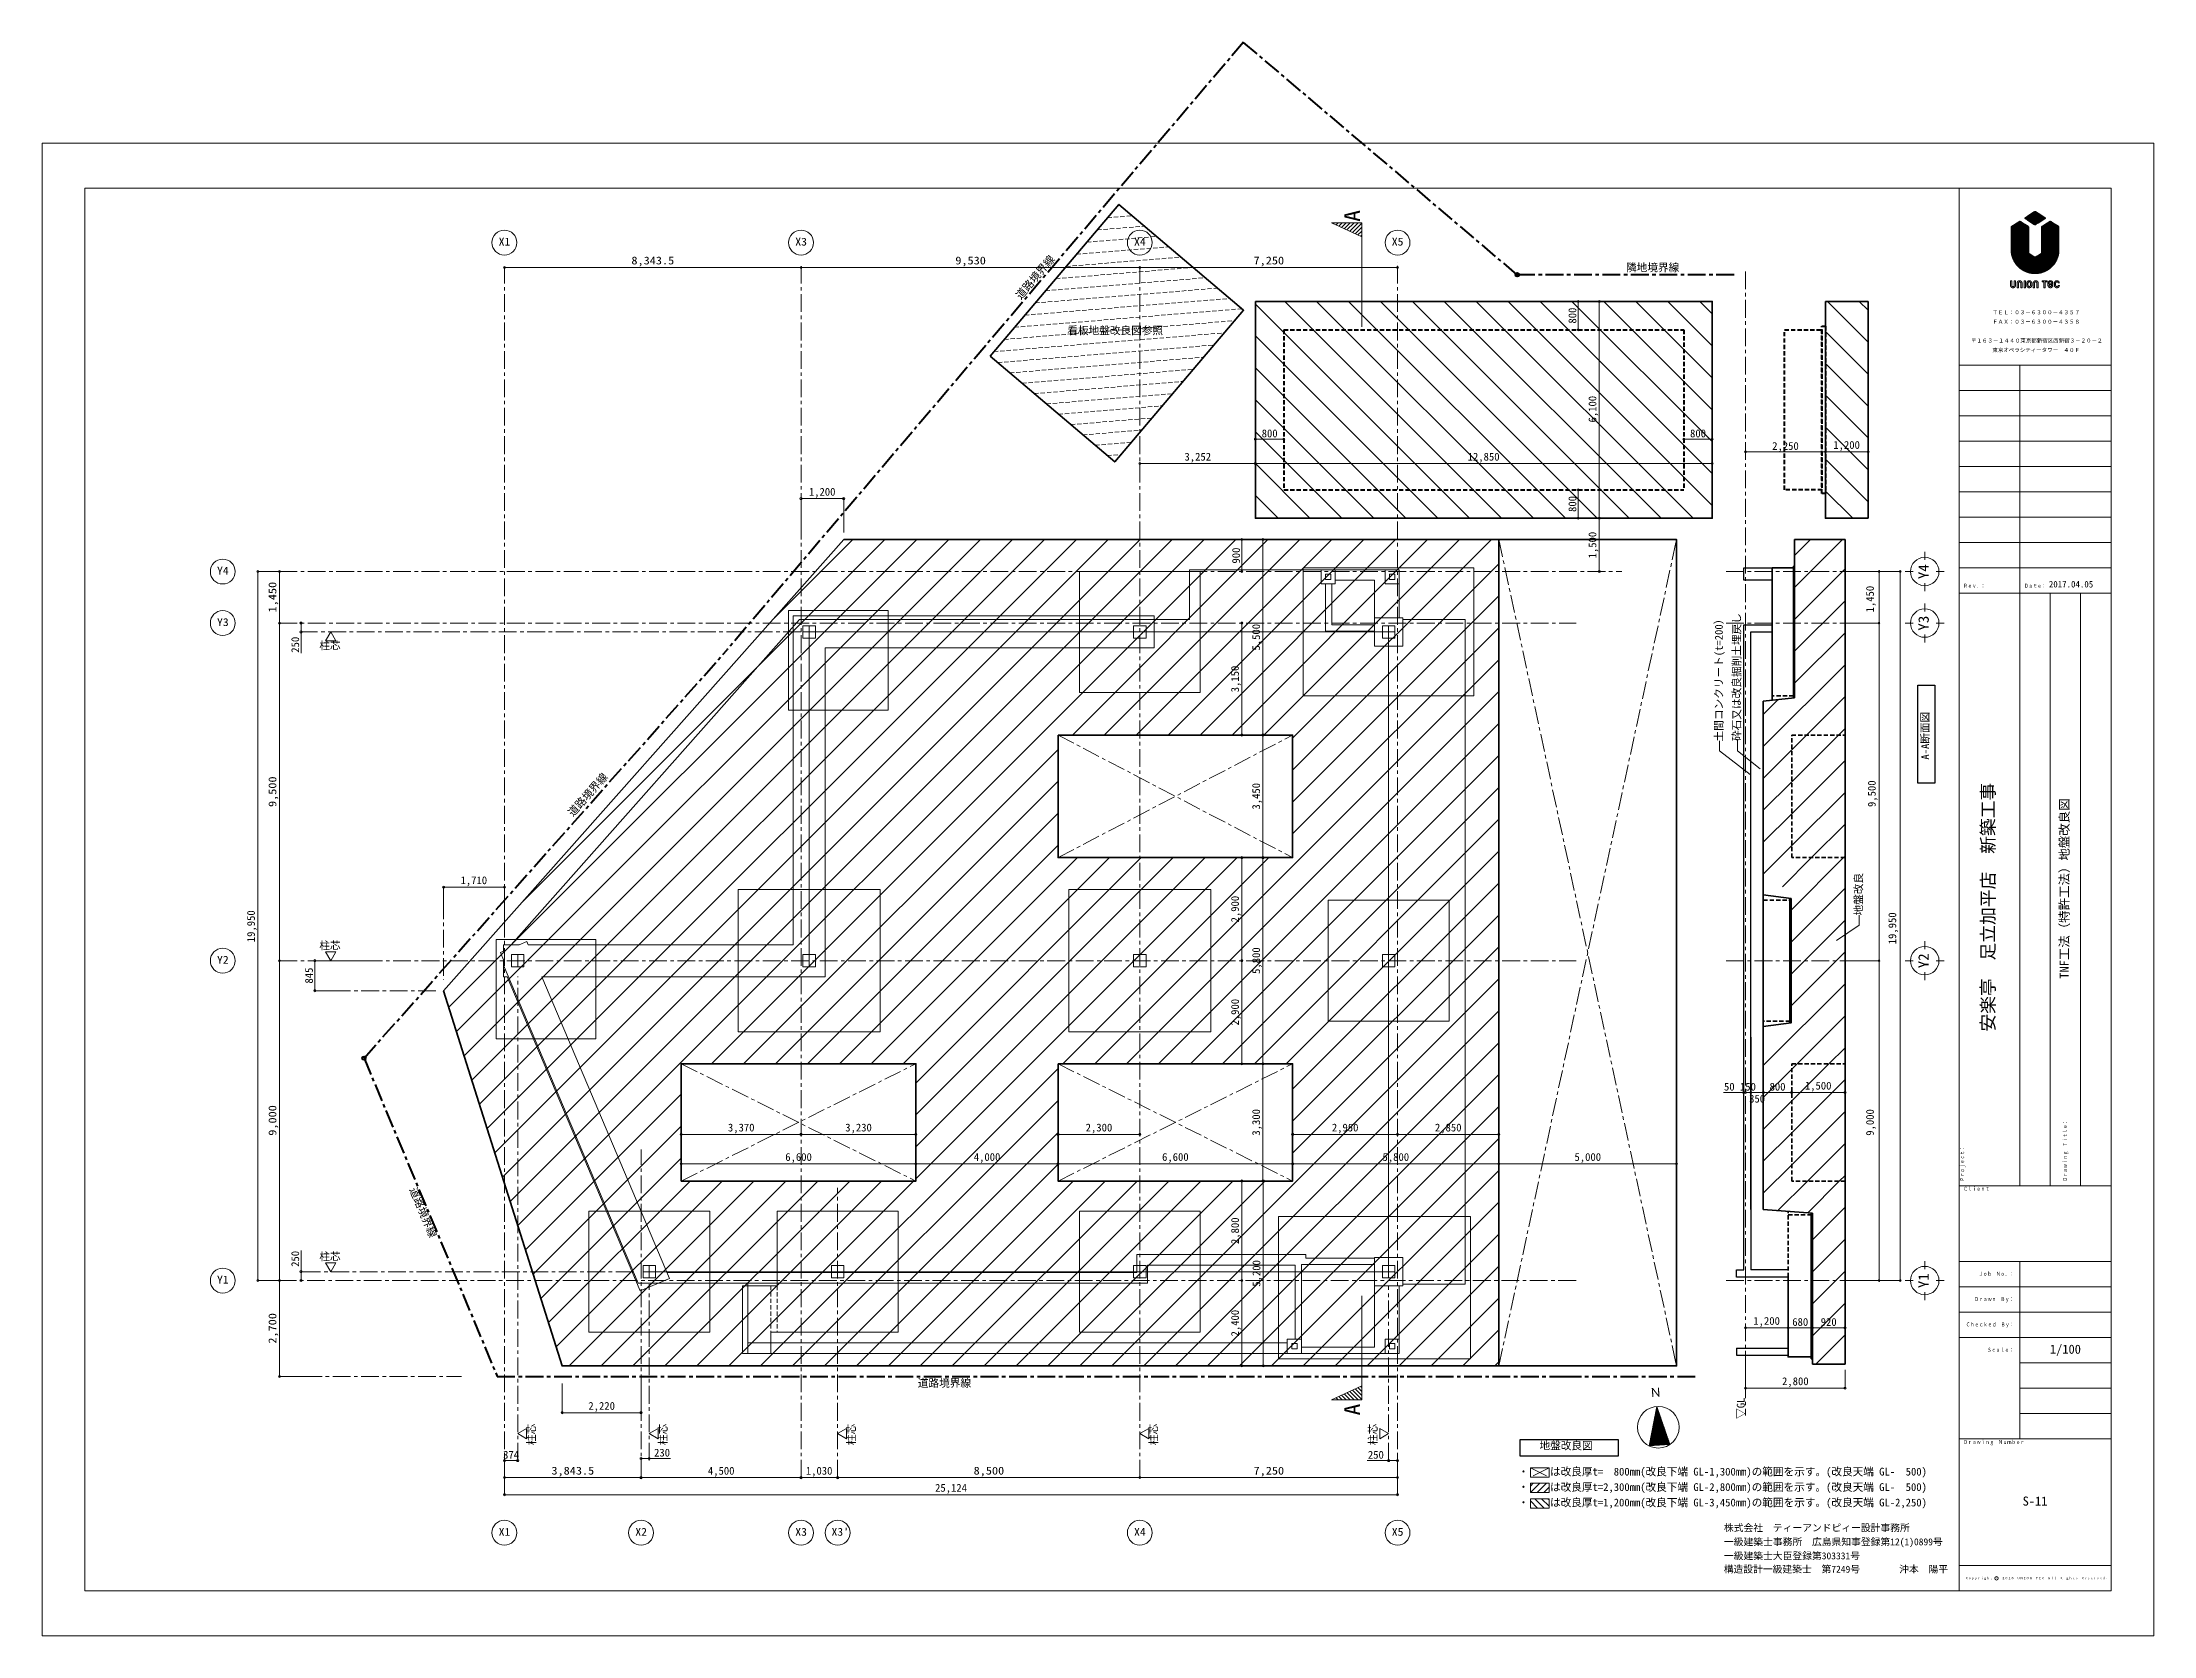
# Model space of a CAD drawing. Units: millimetres at full size, sheet at 1:100. Extents: x -138278 to 134990, y -16593 to 30671.
# Drawn here: x -138278 to -78878, y -16354 to 28484 of the extents above; entities that cross this region are included whole.
import ezdxf
from ezdxf.enums import TextEntityAlignment as Align

# ---------------------------------------------------------------- set-up
doc = ezdxf.new("R2010")
doc.units = ezdxf.units.MM
doc.header["$LTSCALE"] = 100
doc.header["$PDMODE"] = 32
doc.header["$PDSIZE"] = 50
doc.linetypes.add('CHAIN1', pattern=[8, 5, -1, 1, -1])
doc.linetypes.add('DASHED1', pattern=[1.8, 1.2, -0.6])
for name, color, linetype, lineweight in [('0-0_基準線', 7, 'Continuous', 18), ('0-1_躯体', 2, 'Continuous', 35), ('0-2_間仕切り', 3, 'Continuous', 25), ('0-3_建具', 2, 'Continuous', 35), ('0-4_設備家具', 7, 'CHAIN1', 18), ('0-5_仕上げ', 4, 'Continuous', 9), ('0-7_寸法', 4, 'Continuous', 9), ('0-8_補助線', 4, 'Continuous', 9), ('0-D_防災設備', 6, 'CHAIN1', 40), ('0-F_', 7, 'Continuous', 18), ('2-C_２次部材', 6, 'DASHED1', 40), ('D-0_基準線', 1, 'Continuous', 18), ('E-E_', 1, 'Continuous', 18), ('F-0_枠', 134, 'Continuous', 18), ('F-F_用紙枠', 134, 'Continuous', 18)]:
    doc.layers.add(name, color=color, linetype=linetype, lineweight=lineweight)
for name, color, linetype in [('2-1_躯体', 7, 'Continuous'), ('F-1_', 7, 'Continuous'), ('F-8_補助線', 15, 'Continuous'), ('F-9_可能範囲', 9, 'Continuous'), ('F-A_ポイント', 9, 'Continuous')]:
    doc.layers.add(name, color=color, linetype=linetype)
doc.styles.add('ＭＳ ゴシック', font='')
doc.styles.get('ＭＳ ゴシック').set_extended_font_data('MS Gothic')

msp = doc.modelspace()

# ---------------------------------------------------------------- texts
at = {"layer": '0-5_仕上げ', "color": 7, "style": 'ＭＳ ゴシック'}
for s, height, rotation, p in [('土間コンクリート(t=200）', 219.9, 90, (-90936.8, 8809.2)), ('A-A断面図', 219.2, 90, (-85136.2, 8299)), ('地盤改良', 219.9, 90, (-87007.7, 3911.5)), ('Ｎ', 250.7, 4.021, (-93047.1, -9714.9))]:
    msp.add_text(s, height=height, rotation=rotation, dxfattribs=at).set_placement(p, align=Align.BOTTOM_LEFT)
at = {"layer": '0-5_仕上げ', "style": 'ＭＳ ゴシック'}
msp.add_text('砕石又は改良掘削土埋戻し', height=219.9, rotation=90, dxfattribs=at).set_placement((-90435.6, 8821.7), align=Align.BOTTOM_LEFT)
at = {"layer": '0-5_仕上げ', "color": 7, "style": 'ＭＳ ゴシック'}
for s, p in [('地盤改良図', (-96157.3, -11179.7)), ('・\u3000\u3000は改良厚t=  800mm(改良下端 GL-1,300mm)の範囲を示す。(改良天端 GL-  500)', (-96758.6, -11911.2)), ('・\u3000\u3000は改良厚t=2,300mm(改良下端 GL-2,800mm)の範囲を示す。(改良天端 GL-  500)', (-96758.6, -12345.5)), ('・\u3000\u3000は改良厚t=1,200mm(改良下端 GL-3,450mm)の範囲を示す。(改良天端 GL-2,250)', (-96758.6, -12779.8))]:
    msp.add_text(s, height=219.2, dxfattribs=at).set_placement(p, align=Align.BOTTOM_LEFT)
at = {"layer": '0-7_寸法', "color": 7, "style": 'ＭＳ ゴシック', "width": 1.15}
for s, p in [('8,343.5', (-121703.6, 22166.7)), ('9,530', (-112591.8, 22166.7)), ('7,250', (-104201.8, 22166.7)), ('3,843.5', (-123953.6, -11884.1)), ('8,500', (-112076.8, -11884.1)), ('7,250', (-104201.8, -11884.1))]:
    msp.add_text(s, height=219.9, dxfattribs=at).set_placement(p, align=Align.BOTTOM_LEFT)
at = {"layer": '0-7_寸法', "color": 7, "style": 'ＭＳ ゴシック'}
for s, p in [('800', (-95057, 20567.5)), ('6,100', (-94492.5, 17785.4)), ('800', (-95057, 15267.5)), ('1,500', (-94492.5, 13960.8)), ('900', (-104518.7, 13816.3)), ('1,450', (-86685.9, 12440.8)), ('5,500', (-103954.1, 11368.9)), ('250', (-130985.9, 11306.9)), ('3,150', (-104547.7, 10193.9)), ('3,450', (-103954.1, 6893.9)), ('9,500', (-86635, 6965.8)), ('2,900', (-104547.7, 3718.4)), ('19,950', (-132229.6, 3161.6)), ('19,950', (-86057.3, 3103.3)), ('5,800', (-103954.1, 2268.9)), ('845', (-130599, 1997.7)), ('2,900', (-104547.7, 818.4)), ('3,300', (-103954.1, -2281.1)), ('9,000', (-86685.9, -2284.2)), ('2,800', (-104547.7, -5331.6)), ('250', (-130985.9, -5973.2)), ('5,200', (-103945, -6531.1)), ('2,400', (-104547.7, -7931.6))]:
    msp.add_text(s, height=219.9, rotation=90, dxfattribs=at).set_placement(p, align=Align.BOTTOM_LEFT)
for s, p in [('800', (-103973.1, 17301.6)), ('800', (-91923.1, 17301.6)), ('2,250', (-89612.7, 16948)), ('1,200', (-87892.7, 16977)), ('3,252', (-106145.3, 16645.9)), ('12,850', (-98179, 16645.9)), ('1,200', (-116711.6, 15658.6)), ('1,710', (-126510.3, 4728.6)), ('50', (-90968.1, -1079.9)), ('150', (-90519.2, -1079.9)), ('350', (-90260.9, -1417.2)), ('800', (-89685.9, -1079.9)), ('1,500', (-88692.7, -1050.9)), ('3,370', (-118988.7, -2229.5)), ('3,230', (-115688.7, -2229.5)), ('2,300', (-108924.3, -2229.5)), ('2,950', (-101999.3, -2229.5)), ('2,850', (-99099.3, -2229.5)), ('6,600', (-117375.4, -3058.1)), ('4,000', (-112072, -3058.1)), ('6,600', (-106775.5, -3058.1)), ('5,800', (-100573.7, -3058.1)), ('5,000', (-95173.7, -3058.1)), ('1,200', (-90142.7, -7670.7)), ('680', (-89047.8, -7699.7)), ('920', (-88247.2, -7699.7)), ('2,800', (-89335.2, -9368.1)), ('2,220', (-122914.1, -10061.4)), ('374', (-125312.5, -11436.9)), ('230', (-121065.8, -11377.2)), ('250', (-100985.7, -11436.9)), ('4,500', (-119552, -11887.4)), ('1,030', (-116796.8, -11887.4)), ('25,124', (-113160.9, -12366.9))]:
    msp.add_text(s, height=219.9, dxfattribs=at).set_placement(p, align=Align.BOTTOM_LEFT)
at = {"layer": '0-7_寸法', "color": 7, "style": 'ＭＳ ゴシック', "width": 1.15}
for s, p in [('1,450', (-131625.5, 12440.8)), ('9,500', (-131625.5, 6965.8)), ('9,000', (-131625.5, -2284.2)), ('2,700', (-131625.5, -8134.2))]:
    msp.add_text(s, height=219.9, rotation=90, dxfattribs=at).set_placement(p, align=Align.BOTTOM_LEFT)
at = {"layer": '0-7_寸法', "style": 'ＭＳ ゴシック'}
msp.add_text('▽GL', height=219.9, rotation=90, dxfattribs=at).set_placement((-90320.4, -10251.8), align=Align.BOTTOM_LEFT)
at = {"layer": '0-8_補助線', "style": 'ＭＳ ゴシック'}
msp.add_text('看板地盤改良図参照', height=219.4, dxfattribs=at).set_placement((-109440.6, 20197.9), align=Align.BOTTOM_LEFT)
at = {"layer": '0-D_防災設備', "style": 'ＭＳ ゴシック'}
for s, rotation, p in [('道路境界線', 49.644, (-110697.6, 21186.5)), ('隣地境界線', 0.002, (-93724.9, 21970.1)), ('道路境界線', 48.37, (-123297.8, 6634.2)), ('道路境界線', 292.697, (-128011.7, -3817.9))]:
    msp.add_text(s, height=219.9, rotation=rotation, dxfattribs=at).set_placement(p, align=Align.BOTTOM_LEFT)
msp.add_text('道路境界線', height=219.9, dxfattribs=at).set_placement((-113646.8, -9419), align=Align.BOTTOM_LEFT)
at = {"layer": '0-F_', "style": 'ＭＳ ゴシック', "width": 1.1}
for p in [(-101076, 23433.6), (-101076, -10152.9)]:
    msp.add_text('A', height=439.9, rotation=90, dxfattribs=at).set_placement(p, align=Align.BOTTOM_LEFT)
for s, p in [('X1', (-125437.8, 22696.7)), ('X3', (-117094.3, 22696.7)), ('X4', (-107564.3, 22696.7)), ('X5', (-100314.3, 22696.7)), ('Y4', (-133361.2, 13440.8)), ('Y3', (-133361.2, 11990.8)), ('Y2', (-133361.2, 2490.8)), ('Y1', (-133361.2, -6509.2)), ('X1', (-125437.8, -13605.6)), ('X2', (-121594.3, -13605.6)), ('X3', (-117094.3, -13605.6)), (" X3'", (-116239.3, -13605.6)), ('X4', (-107564.3, -13605.6)), ('X5', (-100314.3, -13605.6))]:
    msp.add_text(s, height=219.9, dxfattribs=at).set_placement(p, align=Align.BOTTOM_LEFT)
at = {"layer": '0-F_', "color": 3, "style": 'ＭＳ ゴシック', "width": 1.05}
for s, p in [('Y4', (-85119.9, 13378.3)), ('Y3', (-85119.9, 11928.3)), ('Y2', (-85119.9, 2428.3)), ('Y1', (-85119.9, -6571.7))]:
    msp.add_text(s, height=293.3, rotation=90, dxfattribs=at).set_placement(p, align=Align.BOTTOM_LEFT)
at = {"layer": '0-F_', "style": 'ＭＳ ゴシック'}
for p in [(-130483.9, 11331.9), (-130483.9, 2890.1), (-130483.9, -5859.9)]:
    msp.add_text('柱芯', height=219.9, dxfattribs=at).set_placement(p, align=Align.BOTTOM_LEFT)
for p in [(-124339.7, -10989.6), (-120639.7, -10989.6), (-115339.7, -10989.6), (-106839.7, -10989.6), (-100666.4, -10989.6)]:
    msp.add_text('柱芯', height=219.9, rotation=90, dxfattribs=at).set_placement(p, align=Align.BOTTOM_LEFT)
at = {"layer": '2-1_躯体', "style": 'ＭＳ ゴシック'}
for s, p in [('株式会社\u3000ティーアンドピィー設計事務所', (-90968.7, -13474.6)), ('一級建築士事務所\u3000広島県知事登録第12(1)0899号', (-90968.7, -13868.2)), ('一級建築士大臣登録第303331号', (-90968.7, -14261.9)), ('構造設計一級建築士\u3000第7249号\u3000\u3000\u3000\u3000沖本\u3000陽平', (-90974.9, -14638))]:
    msp.add_text(s, height=196.5, dxfattribs=at).set_placement(p, align=Align.BOTTOM_LEFT)
at = {"layer": 'F-0_枠', "style": 'ＭＳ ゴシック'}
for s, height, p in [('ＴＥＬ：０３－６３００－４３５７', 110, (-83417.3, 20796.2)), ('ＦＡＸ：０３－６３００－４３５８', 110, (-83417.3, 20531.1)), ('〒１６３－１４４０東京都新宿区西新宿３－２０－２', 110, (-84017.3, 20001)), ('東京オペラシティータワー\u3000４０Ｆ', 110, (-83417.3, 19736)), ('Ｃｏｐｙｒｉｇｈｔ\u3000Ｃ\u3000２０１６\u3000ＵＮＩＯＮ\u3000ＴＥＣ\u3000Ａｌｌ\u3000Ｒｉｇｈｔｓ\u3000Ｒｅｓｅｒｖｅｄ．', 61.26, (-84180.9, -14780.1))]:
    msp.add_text(s, height=height, dxfattribs=at).set_placement(p, align=Align.BOTTOM_LEFT)
at = {"layer": 'F-0_枠', "style": 'ＭＳ ゴシック', "width": 0.8}
for s, p in [('Ｒｅｖ．：', (-84234.6, 13101.6)), ('Ｄａｔｅ：', (-82524.7, 13101.6)), ('Ｃｌｉｅｎｔ', (-84234.6, -3864.7)), ('Ｊｏｂ\u3000Ｎｏ．：', (-83804.7, -6258.2)), ('Ｄｒａｗｎ\u3000Ｂｙ：', (-83924.7, -6970.7)), ('Ｃｈｅｃｋｅｄ\u3000Ｂｙ：', (-84164.7, -7683.1)), ('Ｓｃａｌｅ：', (-83564.7, -8395.6)), ('Ｄｒａｗｉｎｇ\u3000Ｎｕｍｂｅｒ', (-84234.6, -10989.1))]:
    msp.add_text(s, height=110, dxfattribs=at).set_placement(p, align=Align.BOTTOM_LEFT)
at = {"layer": 'F-0_枠', "color": 7, "style": 'ＭＳ ゴシック'}
msp.add_text('2017.04.05', height=183.3, dxfattribs=at).set_placement((-81828.8, 13087.5), align=Align.BOTTOM_LEFT)
for s, height, p in [('安楽亭\u3000足立加平店\u3000新築工事', 366.6, (-83249.7, 646)), ('TNF工法（特許工法）地盤改良図', 256.6, (-81190.5, 2133.3))]:
    msp.add_text(s, height=height, rotation=90, dxfattribs=at).set_placement(p, align=Align.BOTTOM_LEFT)
at = {"layer": 'F-0_枠', "style": 'ＭＳ ゴシック', "width": 0.8}
for s, p in [('Ｄｒａｗｉｎｇ\u3000Ｔｉｔｌｅ：', (-81287.3, -3569.7)), ('Ｐｒｏｊｅｃｔ：', (-84179.6, -3569.7))]:
    msp.add_text(s, height=110, rotation=90, dxfattribs=at).set_placement(p, align=Align.BOTTOM_LEFT)
at = {"layer": 'F-0_枠', "color": 7, "style": 'ＭＳ ゴシック', "width": 0.8}
for s, p in [('Ｊｏｂ\u3000Ｎｏ．：', (-83804.7, -6258.2)), ('Ｄｒａｗｎ\u3000Ｂｙ：', (-83924.7, -6970.7)), ('Ｃｈｅｃｋｅｄ\u3000Ｂｙ：', (-84164.7, -7683.1)), ('Ｓｃａｌｅ：', (-83564.7, -8395.6))]:
    msp.add_text(s, height=110, dxfattribs=at).set_placement(p, align=Align.BOTTOM_LEFT)
at = {"layer": 'F-1_', "style": 'ＭＳ ゴシック'}
for s, p in [('1/100', (-81799.8, -8495.6)), ('S-11', (-82567.3, -12770.2))]:
    msp.add_text(s, height=256.6, dxfattribs=at).set_placement(p, align=Align.BOTTOM_LEFT)

# ---------------------------------------------------------------- blocks, each defined once
blk = doc.blocks.new('_Small')
at = {"layer": 'E-E_'}
blk.add_circle((0, 0), 25, dxfattribs=at)

# ---------------------------------------------------------------- linework, layer by layer
at = {"layer": '0-0_基準線'}
for points in [[(-102176.8, 13365.8), (-102026.8, 13365.8), (-102026.8, 13515.8), (-102176.8, 13515.8)], [(-100226.8, 13365.8), (-100376.8, 13365.8), (-100376.8, 13515.8), (-100226.8, 13515.8)], [(-116526.8, 12065.8), (-116526.8, 11715.8), (-116876.8, 11715.8), (-116876.8, 12065.8)], [(-107226.8, 12065.8), (-107226.8, 11715.8), (-107576.8, 11715.8), (-107576.8, 12065.8)], [(-100226.8, 12065.8), (-100226.8, 11715.8), (-100576.8, 11715.8), (-100576.8, 12065.8)], [(-125076.8, 2465.8), (-124726.8, 2465.8), (-124726.8, 2815.8), (-125076.8, 2815.8)], [(-116876.8, 2465.8), (-116526.8, 2465.8), (-116526.8, 2815.8), (-116876.8, 2815.8)], [(-107576.8, 2465.8), (-107226.8, 2465.8), (-107226.8, 2815.8), (-107576.8, 2815.8)], [(-100576.8, 2465.8), (-100226.8, 2465.8), (-100226.8, 2815.8), (-100576.8, 2815.8)], [(-121376.8, -5934.2), (-121026.8, -5934.2), (-121026.8, -6284.2), (-121376.8, -6284.2)], [(-115726.8, -5934.2), (-115726.8, -6284.2), (-116076.8, -6284.2), (-116076.8, -5934.2)], [(-107226.8, -5934.2), (-107226.8, -6284.2), (-107576.8, -6284.2), (-107576.8, -5934.2)], [(-100576.8, -6284.2), (-100226.8, -6284.2), (-100226.8, -5934.2), (-100576.8, -5934.2)], [(-103126.8, -8284.2), (-103126.8, -8134.2), (-102976.8, -8134.2), (-102976.8, -8284.2)], [(-100376.8, -8284.2), (-100226.8, -8284.2), (-100226.8, -8134.2), (-100376.8, -8134.2)]]:
    msp.add_lwpolyline(points, close=True, dxfattribs=at)
at = {"layer": '0-1_躯体'}
for p, q in [((-88982.7, 13076.9), (-88982.7, 14490.8)), ((-89012.7, 13740.8), (-89012.7, 13690.8)), ((-88982.7, 13740.8), (-89012.7, 13740.8)), ((-88982.7, 10040.8), (-89862.7, 9940.8)), ((-89112.7, 4394.2), (-89112.7, 4340.8)), ((-89112.7, 4340.8), (-89112.7, 940.8)), ((-89112.7, 940.8), (-89112.7, 887.4)), ((-88482.7, -4459.2), (-89861.9, -4359.2)), ((-88482.7, -8559.2), (-88482.7, -4459.2)), ((-88482.7, -8559.2), (-88482.7, -8709.2))]:
    msp.add_line(p, q, dxfattribs=at)
at = {"layer": '0-1_躯体', "linetype": 'DASHED1'}
for p, q in [((-89012.7, 10090.8), (-89612.7, 10090.8)), ((-89861.9, 802.2), (-89862.7, 4479.5)), ((-89862.7, 4340.8), (-89112.7, 4340.8)), ((-89112.7, 940.8), (-89861.9, 940.8)), ((-89162.7, -6259.2), (-89162.7, -4421.7)), ((-89162.7, -4509.2), (-88512.7, -4509.2))]:
    msp.add_line(p, q, dxfattribs=at)
at = {"layer": '0-1_躯体', "color": 7, "lineweight": 18}
msp.add_line((-117601.8, -6509.2), (-117601.8, -4409.2), dxfattribs=at)
at = {"layer": '0-1_躯体', "color": 7, "linetype": 'DASHED1', "lineweight": 18}
for p, q in [((-117781.8, -6509.2), (-117781.8, -7809.2)), ((-117601.8, -6509.2), (-117601.8, -7809.2))]:
    msp.add_line(p, q, dxfattribs=at)
at = {"layer": '0-1_躯体', "color": 7, "lineweight": 18}
for points in [[(-102801.8, 13690.8), (-98001.8, 13690.8), (-98001.8, 10090.8), (-102801.8, 10090.8)], [(-109101.8, 13590.8), (-105701.8, 13590.8), (-105701.8, 10190.8), (-109101.8, 10190.8)], [(-117281.8, 12490.8), (-114481.8, 12490.8), (-114481.8, 9690.8), (-117281.8, 9690.8)], [(-114702.6, 640.8), (-118702.6, 640.8), (-118702.6, 4640.8), (-114702.6, 4640.8)], [(-105402.6, 640.8), (-109402.6, 640.8), (-109402.6, 4640.8), (-105402.6, 4640.8)], [(-102101.8, 4340.8), (-98701.8, 4340.8), (-98701.8, 940.8), (-102101.8, 940.8)], [(-125505.3, 3240.8), (-122705.3, 3240.8), (-122705.3, 440.8), (-125505.3, 440.8)], [(-122901.8, -4409.2), (-119501.8, -4409.2), (-119501.8, -7809.2), (-122901.8, -7809.2)], [(-109101.8, -4409.2), (-105701.8, -4409.2), (-105701.8, -7809.2), (-109101.8, -7809.2)], [(-103501.8, -4559.2), (-98101.8, -4559.2), (-98101.8, -8559.2), (-103501.8, -8559.2)]]:
    msp.add_lwpolyline(points, close=True, dxfattribs=at)
at = {"layer": '0-1_躯体'}
for points in [[(-89612.7, 13690.8), (-89012.7, 13690.8), (-89012.7, 10090.8)], [(-89612.7, 9969.2), (-89612.7, 12095.8), (-89612.7, 13690.8)], [(-89012.7, 13690.8), (-89012.7, 10090.8), (-89012.7, 10037.4)], [(-88982.7, 10040.8), (-88982.7, 13690.8), (-88982.7, 13740.8)], [(-89862.7, 790.8), (-89082.7, 890.8), (-89082.7, 4340.8), (-89082.7, 4390.8), (-89863.5, 4490.8)], [(-88512.7, -4457.4), (-88512.7, -8509.2), (-89162.7, -8509.2), (-89162.7, -6259.2)], [(-88482.7, -8559.2), (-88512.7, -8559.2), (-88512.7, -8509.2)]]:
    msp.add_lwpolyline(points, dxfattribs=at)
at = {"layer": '0-1_躯体', "color": 7, "lineweight": 18}
for points in [[(-117601.8, -4409.2), (-114201.8, -4409.2), (-114201.8, -7809.2), (-117781.8, -7809.2)], [(-117781.8, -7809.2), (-117781.8, -8409.2), (-118581.8, -8409.2), (-118581.8, -7809.2), (-118581.8, -6509.2), (-117601.8, -6509.2)]]:
    msp.add_lwpolyline(points, dxfattribs=at)
at = {"layer": '0-2_間仕切り', "color": 7, "lineweight": 18}
for p, q in [((-100231.8, 13240.8), (-100101.8, 13240.8)), ((-117151.8, 11890.8), (-117151.8, 3090.8)), ((-124864.7, 3090.8), (-124642.8, 3183.7)), ((-124603.5, 3090.8), (-124642.8, 3183.7)), ((-117151.8, 3090.8), (-124603.5, 3090.8)), ((-125386.9, 2869.1), (-125301.8, 2906)), ((-121517.8, -6429.2), (-125301.8, 2519.6)), ((-103031.8, -8009.2), (-103031.8, -5929.2)), ((-102851.8, -5909.2), (-100801.8, -5909.2)), ((-102731.8, -5729.2), (-100801.8, -5729.2)), ((-118431.8, -8109.2), (-118431.8, -6409.2)), ((-100801.8, -6509.2), (-100801.8, -8229.2)), ((-118431.8, -8409.2), (-118431.8, -8109.2)), ((-103251.8, -8109.2), (-118431.8, -8109.2)), ((-103031.8, -8409.2), (-118431.8, -8409.2)), ((-103031.8, -8409.2), (-103030.8, -8409.2))]:
    msp.add_line(p, q, dxfattribs=at)
at = {"layer": '0-2_間仕切り'}
for p, q in [((-90212.7, 9940.8), (-90212.7, 11895.8)), ((-90212.7, 11895.8), (-89612.7, 11895.8)), ((-90212.7, 4790.8), (-90212.7, 9940.8)), ((-90212.7, -4359.2), (-90212.7, 4790.8)), ((-90212.7, 490.8), (-90212.7, -4359.2)), ((-90212.7, -4359.2), (-90212.7, -6059.2)), ((-89162.7, -6259.2), (-90412.7, -6259.2)), ((-89162.7, -6059.2), (-90212.7, -6059.2)), ((-90612.7, -8259.2), (-89162.7, -8259.2)), ((-90612.7, -8459.2), (-89162.7, -8459.2))]:
    msp.add_line(p, q, dxfattribs=at)
for points in [[(-90412.7, -6059.2), (-90412.7, 12095.8), (-90362.7, 12095.8), (-89612.7, 12095.8), (-89612.7, 13345.8), (-90412.7, 13345.8), (-90412.7, 13690.8), (-89612.7, 13690.8)], [(-90412.7, -6259.2), (-90612.7, -6259.2), (-90612.7, -6059.2), (-90412.7, -6059.2)], [(-90612.7, -8259.2), (-90612.7, -8459.2), (-89162.7, -8459.2)]]:
    msp.add_lwpolyline(points, dxfattribs=at)
at = {"layer": '0-2_間仕切り', "color": 7, "lineweight": 18}
for points in [[(-100101.8, 12290.8), (-100101.8, 13640.8), (-106001.8, 13640.8), (-106001.8, 12240.8), (-116977.9, 12240.8), (-125089.3, 3090.8)], [(-101996.8, 13240.8), (-102301.8, 13240.8), (-102301.8, 13640.8), (-102176.8, 13640.8)], [(-102176.8, 13640.8), (-101901.8, 13640.8), (-101901.8, 13510.8)], [(-100801.8, 11915.8), (-102176.8, 11915.8), (-102176.8, 13240.8)], [(-101901.8, 13510.8), (-101901.8, 13240.8), (-101996.8, 13240.8)], [(-100801.8, 12095.8), (-101996.8, 12095.8), (-101996.8, 13240.8)], [(-100801.8, 12095.8), (-101996.8, 12095.8), (-101996.8, 13240.8)], [(-101901.8, 13640.8), (-100101.8, 13640.8), (-100101.8, 12290.8)], [(-101901.8, 13345.8), (-100796.8, 13345.8), (-100796.8, 12290.8)], [(-100501.8, 13640.8), (-100101.8, 13640.8), (-100101.8, 13240.8)], [(-100231.8, 13240.8), (-100501.8, 13240.8), (-100501.8, 13640.8)], [(-117151.8, 11890.8), (-117151.8, 12340.8), (-107401.8, 12340.8), (-107001.8, 12340.8), (-107001.8, 11440.8), (-116251.8, 11440.8)], [(-100001.8, -6459.2), (-98251.8, -6459.2), (-98251.8, 12240.8), (-100001.8, 12240.8)], [(-117101.8, 2190.8), (-116251.8, 2190.8), (-116251.8, 11440.8)], [(-124864.7, 3090.8), (-125301.8, 3090.8), (-125301.8, 2906)], [(-124223, 2190.8), (-116251.8, 2190.8), (-116251.8, 2990.8)], [(-125386.9, 2869.1), (-125301.8, 2667.8), (-125301.8, 2190.8), (-125200.1, 2190.8)], [(-125200.1, 2190.8), (-121460.5, -6652.9), (-120631.6, -6302.3), (-124223, 2190.8)], [(-121517.8, -6429.2), (-107181.8, -6429.2), (-107181.8, -5929.2), (-103031.8, -5929.2)], [(-120704.8, -6129.2), (-107481.8, -6129.2), (-107481.8, -5629.2), (-103031.8, -5629.2)], [(-103031.8, -5629.2), (-102731.8, -5629.2), (-102731.8, -5729.2)], [(-100801.8, -8229.2), (-102851.8, -8229.2), (-102851.8, -5909.2), (-100801.8, -5909.2)], [(-100101.8, -6509.2), (-100101.8, -8409.2), (-103031.8, -8409.2)]]:
    msp.add_lwpolyline(points, dxfattribs=at)
for points in [[(-100001.8, 11490.8), (-100801.8, 11490.8), (-100801.8, 12290.8), (-100001.8, 12290.8)], [(-100801.8, -5709.2), (-100001.8, -5709.2), (-100001.8, -6509.2), (-100801.8, -6509.2)], [(-103251.8, -8009.2), (-102851.8, -8009.2), (-102851.8, -8409.2), (-103251.8, -8409.2)], [(-100501.8, -8009.2), (-100101.8, -8009.2), (-100101.8, -8409.2), (-100501.8, -8409.2)]]:
    msp.add_lwpolyline(points, close=True, dxfattribs=at)
at = {"layer": '0-3_建具'}
for p, q in [((-86912.7, 21190.8), (-88112.7, 21190.8)), ((-86912.7, 21190.8), (-86912.7, 15090.8)), ((-103194.4, 15090.8), (-100694.4, 15090.8)), ((-88982.7, 14490.8), (-87562.7, 14490.8)), ((-87562.7, 8990.8), (-87562.7, 14490.8)), ((-87562.7, -259.2), (-87562.7, 8990.8))]:
    msp.add_line(p, q, dxfattribs=at)
for points in [[(-111613.8, 19654.7), (-108108.4, 16676.1), (-104482.2, 20943.5), (-107987.6, 23922.2)], [(-104149.8, 21190.8), (-91299.8, 21190.8), (-91299.8, 15090.8), (-104149.8, 15090.8)], [(-97301.8, -8759.2), (-97301.8, 14490.8), (-115731.4, 14490.8), (-126985.2, 1795.4), (-123651.5, -8759.2)], [(-109701.9, 8990.8), (-103101.8, 8990.8), (-103101.8, 5540.8), (-109701.9, 5540.8)], [(-120301.8, -259.2), (-113701.8, -259.2), (-113701.8, -3559.2), (-120301.8, -3559.2)], [(-109701.9, -259.2), (-103101.8, -259.2), (-103101.8, -3559.2), (-109701.9, -3559.2)]]:
    msp.add_lwpolyline(points, close=True, dxfattribs=at)
for points in [[(-88112.7, 21190.8), (-88112.7, 15090.8), (-86912.7, 15090.8)], [(-97301.8, 14490.8), (-92301.8, 14490.8), (-92301.8, -8759.2), (-97301.8, -8759.2)], [(-89861.9, -4359.2), (-89862.7, 790.8), (-89862.7, 9940.8)], [(-88482.7, -8709.2), (-87562.7, -8709.2), (-87562.7, -259.2)]]:
    msp.add_lwpolyline(points, dxfattribs=at)
at = {"layer": '0-3_建具', "linetype": 'DASHED1'}
for points in [[(-87562.7, 5540.8), (-89062.7, 5540.8), (-89062.7, 8990.8), (-87562.7, 8990.8)], [(-87562.7, -3559.2), (-89062.7, -3559.2), (-89062.7, -259.2), (-87562.7, -259.2)]]:
    msp.add_lwpolyline(points, dxfattribs=at)
at = {"layer": '0-4_設備家具'}
for p, q in [((-97301.8, -8759.2), (-92301.8, 14490.8)), ((-97301.8, 14490.8), (-92301.8, -8759.2)), ((-109701.9, 5540.8), (-103101.8, 8990.8)), ((-109701.9, 8990.8), (-103101.8, 5540.8)), ((-120301.8, -3559.2), (-113701.8, -259.2)), ((-120301.8, -259.2), (-113701.8, -3559.2)), ((-109701.9, -3559.2), (-103101.8, -259.2)), ((-109701.9, -259.2), (-103101.8, -3559.2)), ((-95890.1, -11629.6), (-96411.2, -11890.2)), ((-96411.2, -11629.6), (-95890.1, -11890.2))]:
    msp.add_line(p, q, dxfattribs=at)
at = {"layer": '0-5_仕上げ'}
for p, q in [((-101958, 23378.5), (-101934.8, 23401.6)), ((-101881, 23343.2), (-101822.6, 23401.6)), ((-101804.1, 23307.9), (-101710.3, 23401.6)), ((-101727.2, 23272.5), (-101598.1, 23401.6)), ((-101650.3, 23237.2), (-101485.8, 23401.6)), ((-101573.3, 23201.9), (-101373.6, 23401.6)), ((-101496.4, 23166.5), (-101261.3, 23401.6)), ((-101419.5, 23131.2), (-101155.7, 23395)), ((-101342.6, 23095.9), (-101155.7, 23282.7)), ((-101265.6, 23060.6), (-101155.7, 23170.5)), ((-101188.7, 23025.2), (-101155.7, 23058.2)), ((-91091.4, 8549.7), (-91091.4, 8823.2)), ((-90229.7, 7875.8), (-91091.4, 8549.7)), ((-90588.5, 8549.7), (-90588.5, 8823.2)), ((-89945.7, 8039.3), (-90588.5, 8549.7)), ((-87804.3, 3212.2), (-87162, 3638.3)), ((-87162, 3638.3), (-87162, 3918.7)), ((-101496.4, -9477.9), (-101261.3, -9713)), ((-101419.5, -9442.5), (-101155.7, -9706.3)), ((-101342.6, -9407.2), (-101155.7, -9594.1)), ((-101265.6, -9371.9), (-101155.7, -9481.8)), ((-101188.7, -9336.5), (-101155.7, -9369.6)), ((-101881, -9654.5), (-101822.6, -9713)), ((-101804.1, -9619.2), (-101710.3, -9713)), ((-101727.2, -9583.9), (-101598.1, -9713)), ((-101650.3, -9548.5), (-101485.8, -9713)), ((-101573.3, -9513.2), (-101373.6, -9713)), ((-92831.7, -10995.1), (-92895, -10095)), ((-92826.4, -10994.7), (-92891.1, -10074.9)), ((-92821.2, -10994.4), (-92887.2, -10054.9)), ((-92815.9, -10994), (-92883.3, -10034.8)), ((-92810.6, -10993.6), (-92879.4, -10014.7)), ((-92805.3, -10993.3), (-92875.5, -9994.7)), ((-92800, -10992.9), (-92871.6, -9974.6)), ((-92794.8, -10992.5), (-92867.7, -9954.6)), ((-92789.5, -10992.1), (-92863.9, -9934.5)), ((-92784.2, -10991.8), (-92860, -9914.4)), ((-92778.9, -10991.4), (-92855.2, -9906.9)), ((-92773.7, -10991), (-92848.5, -9926.2)), ((-92768.4, -10990.7), (-92841.9, -9945.5)), ((-92763.1, -10990.3), (-92835.2, -9964.9)), ((-92757.8, -10989.9), (-92828.5, -9984.2)), ((-92752.6, -10989.5), (-92821.9, -10003.5)), ((-92747.3, -10989.2), (-92815.2, -10022.8)), ((-92742, -10988.8), (-92808.6, -10042.2)), ((-92736.7, -10988.4), (-92801.9, -10061.5)), ((-92731.5, -10988.1), (-92795.2, -10080.8)), ((-92984.7, -11005.9), (-93007.9, -10676.8)), ((-92979.5, -11005.5), (-93004, -10656.8)), ((-92974.2, -11005.1), (-93000.1, -10636.7)), ((-92968.9, -11004.8), (-92996.2, -10616.6)), ((-92963.6, -11004.4), (-92992.3, -10596.6)), ((-92958.3, -11004), (-92988.4, -10576.5)), ((-92953.1, -11003.6), (-92984.5, -10556.4)), ((-92947.8, -11003.3), (-92980.6, -10536.4)), ((-92942.5, -11002.9), (-92976.7, -10516.3)), ((-92937.2, -11002.5), (-92972.8, -10496.3)), ((-92932, -11002.2), (-92968.9, -10476.2)), ((-92926.7, -11001.8), (-92965.1, -10456.1)), ((-92921.4, -11001.4), (-92961.2, -10436.1)), ((-92916.1, -11001), (-92957.3, -10416)), ((-92910.9, -11000.7), (-92953.4, -10395.9)), ((-92905.6, -11000.3), (-92949.5, -10375.9)), ((-92900.3, -10999.9), (-92945.6, -10355.8)), ((-92895, -10999.6), (-92941.7, -10335.8)), ((-92889.8, -10999.2), (-92937.8, -10315.7)), ((-92884.5, -10998.8), (-92933.9, -10295.6)), ((-92879.2, -10998.4), (-92930, -10275.6)), ((-92873.9, -10998.1), (-92926.1, -10255.5)), ((-92868.7, -10997.7), (-92922.2, -10235.4)), ((-92863.4, -10997.3), (-92918.3, -10215.4)), ((-92858.1, -10997), (-92914.5, -10195.3)), ((-92852.8, -10996.6), (-92910.6, -10175.3)), ((-92847.5, -10996.2), (-92906.7, -10155.2)), ((-92842.3, -10995.9), (-92902.8, -10135.1)), ((-92837, -10995.5), (-92898.9, -10115.1)), ((-92726.2, -10987.7), (-92788.6, -10100.1)), ((-92720.9, -10987.3), (-92781.9, -10119.4)), ((-92715.6, -10986.9), (-92775.3, -10138.7)), ((-92710.4, -10986.6), (-92768.6, -10158.1)), ((-92705.1, -10986.2), (-92761.9, -10177.4)), ((-92699.8, -10985.8), (-92755.3, -10196.7)), ((-92694.5, -10985.5), (-92748.6, -10216)), ((-92689.2, -10985.1), (-92742, -10235.4)), ((-92684, -10984.7), (-92735.3, -10254.7)), ((-92678.7, -10984.4), (-92728.6, -10274)), ((-92673.4, -10984), (-92722, -10293.3)), ((-92668.1, -10983.6), (-92715.3, -10312.7)), ((-92662.9, -10983.2), (-92708.6, -10332)), ((-92657.6, -10982.9), (-92702, -10351.3)), ((-92652.3, -10982.5), (-92695.3, -10370.6)), ((-92647, -10982.1), (-92688.7, -10389.9)), ((-92641.8, -10981.8), (-92682, -10409.2)), ((-92636.5, -10981.4), (-92675.3, -10428.6)), ((-92631.2, -10981), (-92668.7, -10447.9)), ((-92625.9, -10980.6), (-92662, -10467.2)), ((-92620.7, -10980.3), (-92655.4, -10486.6)), ((-92615.4, -10979.9), (-92648.7, -10505.9)), ((-92610.1, -10979.5), (-92642, -10525.2)), ((-92604.8, -10979.2), (-92635.4, -10544.5)), ((-92599.5, -10978.8), (-92628.7, -10563.8)), ((-92594.3, -10978.4), (-92622.1, -10583.2)), ((-92589, -10978), (-92615.4, -10602.5)), ((-92583.7, -10977.7), (-92608.7, -10621.8)), ((-92578.4, -10977.3), (-92602.1, -10641.1)), ((-92573.2, -10976.9), (-92595.4, -10660.5)), ((-92567.9, -10976.6), (-92588.8, -10679.8)), ((-93069.2, -11011.8), (-93070.1, -10997.9)), ((-93063.9, -11011.4), (-93066.2, -10977.7)), ((-93058.6, -11011.1), (-93062.4, -10957.7)), ((-93053.3, -11010.7), (-93058.5, -10937.7)), ((-93048.1, -11010.3), (-93054.6, -10917.6)), ((-93042.8, -11009.9), (-93050.7, -10897.5)), ((-93037.5, -11009.6), (-93046.8, -10877.5)), ((-93032.2, -11009.2), (-93042.9, -10857.4)), ((-93026.9, -11008.8), (-93039, -10837.3)), ((-93021.7, -11008.5), (-93035.1, -10817.2)), ((-93016.4, -11008.1), (-93031.2, -10797.2)), ((-93011.1, -11007.7), (-93027.3, -10777.1)), ((-93005.8, -11007.3), (-93023.4, -10757.1)), ((-93000.6, -11007), (-93019.5, -10737)), ((-92995.3, -11006.6), (-93015.7, -10717)), ((-92990, -11006.2), (-93011.8, -10696.9)), ((-92562.6, -10976.2), (-92582.1, -10699.1)), ((-92557.3, -10975.8), (-92575.4, -10718.4)), ((-92552.1, -10975.4), (-92568.8, -10737.7)), ((-92546.8, -10975.1), (-92562.1, -10757)), ((-92541.5, -10974.7), (-92555.4, -10776.4)), ((-92536.2, -10974.3), (-92548.8, -10795.7)), ((-92530.9, -10974), (-92542.1, -10815)), ((-92525.7, -10973.6), (-92535.5, -10834.3)), ((-92520.4, -10973.2), (-92528.8, -10853.7)), ((-92515.1, -10972.9), (-92522.1, -10873)), ((-92509.8, -10972.5), (-92515.5, -10892.3)), ((-92504.6, -10972.1), (-92508.8, -10911.6)), ((-92499.3, -10971.7), (-92502.2, -10931)), ((-92494, -10971.4), (-92495.5, -10950.2)), ((-96411.2, -12142.4), (-96332.7, -12063.9)), ((-96409, -12324.5), (-96148.4, -12063.9)), ((-96224.8, -12324.5), (-95964.2, -12063.9)), ((-96040.5, -12324.5), (-95890.1, -12174)), ((-96411.2, -12558.5), (-96211, -12758.8)), ((-96411.2, -12742.8), (-96395.2, -12758.8)), ((-96287.3, -12498.2), (-96026.7, -12758.8)), ((-96103.1, -12498.2), (-95890.1, -12711.2)), ((-95918.8, -12498.2), (-95890.1, -12526.9))]:
    msp.add_line(p, q, dxfattribs=at)
at = {"layer": '0-5_仕上げ', "color": 7, "lineweight": 18}
for p, q in [((-92857.3, -9900.7), (-92488.3, -10971)), ((-96411.2, -11629.6), (-96411.2, -11890.2)), ((-96411.2, -11629.6), (-95890.1, -11629.6)), ((-95890.1, -11629.6), (-95890.1, -11890.2)), ((-96411.2, -11890.2), (-95890.1, -11890.2)), ((-96411.2, -12063.9), (-96411.2, -12324.5)), ((-96411.2, -12063.9), (-95890.1, -12063.9)), ((-96411.2, -12324.5), (-95890.1, -12324.5)), ((-95890.1, -12063.9), (-95890.1, -12324.5)), ((-96411.2, -12498.2), (-96411.2, -12758.8)), ((-96411.2, -12498.2), (-95890.1, -12498.2)), ((-96411.2, -12758.8), (-96411.2, -12498.2)), ((-96411.2, -12498.2), (-95890.1, -12498.2)), ((-96411.2, -12758.8), (-95890.1, -12758.8)), ((-96411.2, -12758.8), (-95890.1, -12758.8)), ((-95890.1, -12498.2), (-95890.1, -12758.8)), ((-95890.1, -12758.8), (-95890.1, -12498.2))]:
    msp.add_line(p, q, dxfattribs=at)
at = {"layer": '0-5_仕上げ'}
for points in [[(-101155.7, 20476.4), (-101155.7, 23401.6), (-102008.3, 23401.6), (-101155.7, 23010.1)], [(-101155.7, -6787.7), (-101155.7, -9713), (-102008.3, -9713), (-101155.7, -9321.4)]]:
    msp.add_lwpolyline(points, dxfattribs=at)
at = {"layer": '0-5_仕上げ', "color": 3, "lineweight": 25}
for points in [[(-85511.2, 7632), (-85511.2, 10389.4), (-85041.3, 10389.4), (-85041.3, 7632)], [(-96706.3, -10829.7), (-93949, -10829.7), (-93949, -11299.5), (-96706.3, -11299.5)]]:
    msp.add_lwpolyline(points, close=True, dxfattribs=at)
at = {"layer": '0-5_仕上げ', "color": 7, "lineweight": 18}
msp.add_lwpolyline([(-92857.3, -9900.7), (-93072.9, -11012.1), (-92488.3, -10971)], dxfattribs=at)
msp.add_circle((-92816.2, -10485.3), 586, dxfattribs=at)
at = {"layer": '0-7_寸法'}
for p, q in [((-125275.3, 22146.7), (-116931.8, 22146.7)), ((-116931.8, 22146.7), (-107401.8, 22146.7)), ((-107401.8, 22146.7), (-100151.8, 22146.7)), ((-95069.2, 20390.8), (-95069.2, 21190.8)), ((-94475.7, 15090.8), (-94475.7, 21190.8)), ((-103349.8, 17313.9), (-104149.8, 17313.9)), ((-92099.8, 17313.9), (-91299.8, 17313.9)), ((-88112.7, 16960.2), (-90362.7, 16960.2)), ((-88112.7, 16960.2), (-86912.7, 16960.2)), ((-107401.8, 16550.3), (-107401.8, 16629.1)), ((-104149.8, 16629.1), (-107401.8, 16629.1)), ((-91299.8, 16629.1), (-104149.8, 16629.1)), ((-116931.8, 14691.8), (-116931.8, 15641.8)), ((-115731.4, 15641.8), (-116931.8, 15641.8)), ((-115731.4, 14691.8), (-115731.4, 15641.8)), ((-95069.2, 15090.8), (-95069.2, 15890.8)), ((-94475.7, 15090.8), (-94475.7, 13590.8)), ((-104531, 14490.8), (-104531, 13590.8)), ((-103937.4, 8990.8), (-103937.4, 14490.8)), ((-131605.5, 13590.8), (-132212.8, 13590.8)), ((-132212.8, -6359.2), (-132212.8, 13590.8)), ((-131605.5, 13590.8), (-131605.5, 12140.8)), ((-131605.5, 12140.8), (-131605.5, 2640.8)), ((-104531, 12140.8), (-104531, 8990.8)), ((-103937.4, 5540.8), (-103937.4, 8990.8)), ((-104531, 5540.8), (-104531, 2640.8)), ((-103937.4, -259.2), (-103937.4, 5540.8)), ((-126985.2, 4311.8), (-126985.2, 4711.8)), ((-126985.2, 4711.8), (-125275.3, 4711.8)), ((-125275.3, 3341.8), (-125275.3, 4711.8)), ((-131605.5, 2640.8), (-131605.5, -6359.2)), ((-128881.3, 2640.8), (-130611.3, 2640.8)), ((-130611.3, 1795.4), (-130611.3, 2640.8)), ((-104531, 2640.8), (-104531, -259.2)), ((-130101.3, 1795.4), (-130611.3, 1795.4)), ((-103937.4, -3559.2), (-103937.4, -259.2)), ((-90412.7, -1067.6), (-90985.3, -1067.6)), ((-90362.7, -1067.6), (-90212.7, -1067.6)), ((-90362.7, -1067.6), (-90242.7, -1067.6)), ((-90212.7, -1067.6), (-89862.5, -1067.6)), ((-89862.5, -1070.2), (-89862.5, -1067.6)), ((-89862.5, -1070.2), (-89862.5, -1067.6)), ((-89862.5, -1067.6), (-89062.7, -1067.6)), ((-89062.7, -1062.3), (-89062.7, -1067.6)), ((-116931.8, -2246.2), (-120301.8, -2246.2)), ((-113701.8, -2246.2), (-116931.8, -2246.2)), ((-107401.8, -2246.2), (-109701.9, -2246.2)), ((-100151.8, -2246.2), (-103101.8, -2246.2)), ((-97301.8, -2246.2), (-100151.8, -2246.2)), ((-113701.8, -3074.8), (-120301.8, -3074.8)), ((-113701.8, -3074.8), (-109701.9, -3074.8)), ((-109701.9, -3074.8), (-103101.8, -3074.8)), ((-104531, -3559.2), (-104531, -6359.2)), ((-103928.2, -8759.2), (-103928.2, -3559.2)), ((-103101.8, -3074.8), (-97301.8, -3074.8)), ((-97301.8, -3074.8), (-92301.8, -3074.8)), ((-131605.5, -6359.2), (-132212.8, -6359.2)), ((-131605.5, -6359.2), (-131605.5, -9059.2)), ((-104531, -6359.2), (-104531, -8759.2)), ((-89162.7, -7687.4), (-90362.7, -7687.4)), ((-89162.7, -7687.4), (-88482.7, -7687.4)), ((-88482.7, -7687.4), (-87562.7, -7687.4)), ((-104521, -8759.2), (-104531, -8759.2)), ((-90362.7, -8332.2), (-90362.7, -9384.8)), ((-87562.7, -8869.9), (-87562.7, -9384.8)), ((-131605.5, -9059.2), (-130905.5, -9059.2)), ((-123651.5, -9258.2), (-123651.5, -10078.2)), ((-121431.8, -9298.2), (-121431.8, -10078.2)), ((-87562.7, -9384.8), (-90362.7, -9384.8)), ((-121431.8, -10078.2), (-123651.5, -10078.2)), ((-121431.8, -11361.1), (-121431.8, -11364.9)), ((-121201.8, -11329.8), (-121201.8, -11364.9)), ((-125275.3, -11904.1), (-121431.8, -11904.1)), ((-125275.3, -11904.1), (-125275.3, -12383.6)), ((-100151.8, -12383.6), (-125275.3, -12383.6)), ((-116931.8, -11904.1), (-121431.8, -11904.1)), ((-115901.8, -11904.1), (-116931.8, -11904.1)), ((-115901.8, -11904.1), (-107401.8, -11904.1)), ((-107401.8, -11904.1), (-100151.8, -11904.1)), ((-100151.8, -11904.1), (-100151.8, -12383.6))]:
    msp.add_line(p, q, dxfattribs=at)
at = {"layer": '0-7_寸法', "color": 7, "lineweight": 18}
for p, q in [((-86007.3, 13590.8), (-87263.4, 13590.8)), ((-86607.3, 13590.8), (-86607.3, 12140.8)), ((-86007.3, 13590.8), (-86007.3, -6359.2)), ((-86607.3, 12140.8), (-87263.4, 12140.8)), ((-86607.3, 12140.8), (-86607.3, 2640.8)), ((-86607.3, 2640.8), (-87263.4, 2640.8)), ((-86607.3, 2640.8), (-86607.3, -6359.2)), ((-86007.3, -6359.2), (-87613.4, -6359.2))]:
    msp.add_line(p, q, dxfattribs=at)
at = {"layer": '0-7_寸法'}
for points in [[(-131009.2, 12140.8), (-130998.2, 12140.8), (-130998.2, 11890.8), (-130998.2, 11290.9)], [(-89062.7, -1062.3), (-89062.7, -1067.6), (-87562.7, -1067.6)], [(-130998.2, -6359.2), (-130998.2, -6109.2), (-130998.2, -5509.3)], [(-125275.3, -11275.3), (-125275.3, -11424.6), (-124901.8, -11424.6)], [(-100151.8, -11278.2), (-100151.8, -11424.6), (-100401.8, -11424.6), (-101001.7, -11424.6)], [(-121431.8, -11364.9), (-121201.8, -11364.9), (-120601.9, -11364.9)]]:
    msp.add_lwpolyline(points, dxfattribs=at)
at = {"layer": '0-7_寸法', "color": 1, "lineweight": 18}
for centre in [(-94475.7, 21190.8), (-104149.8, 16629.1), (-104149.8, 16629.1), (-91299.8, 16629.1), (-91299.8, 16629.1), (-90362.7, 16960.2), (-88112.7, 16960.2), (-88112.7, 16960.2), (-86912.7, 16960.2), (-94475.7, 15090.8), (-90412.7, -1067.6), (-90362.7, -1067.6), (-90362.7, -1067.6), (-90212.7, -1067.6), (-89862.5, -1067.6), (-89062.7, -1067.6), (-89062.7, -1067.6), (-87562.7, -1067.6), (-90362.7, -7687.4), (-89162.7, -7687.4), (-89162.7, -7687.4), (-88482.7, -7687.4), (-88482.7, -7687.4), (-87562.7, -7687.4), (-90362.7, -9384.8), (-87562.7, -9384.8)]:
    msp.add_circle(centre, 30, dxfattribs=at)
at = {"layer": '0-7_寸法', "color": 7}
for p in [(-125275.3, 22146.7), (-116931.8, 22146.7), (-107401.8, 22146.7), (-100151.8, 22146.7), (-131605.5, 13590.8), (-131605.5, 12140.8), (-131605.5, 2640.8), (-131605.5, -6359.2), (-131605.5, -9059.2), (-125275.3, -11904.1), (-121431.8, -11904.1), (-115901.8, -11904.1), (-107401.8, -11904.1), (-100151.8, -11904.1)]:
    msp.add_point(p, dxfattribs=at)
at = {"layer": '0-7_寸法', "color": 6}
for p in [(-86607.3, 13590.8), (-86007.3, 13590.8), (-86607.3, 12140.8), (-86607.3, 2640.8), (-86607.3, -6359.2), (-86007.3, -6359.2)]:
    msp.add_point(p, dxfattribs=at)
at = {"layer": '0-8_補助線', "linetype": 'DASHED1'}
for p, q in [((-108018.1, 23886.3), (-107951.7, 23891.7)), ((-108599.6, 23202), (-107267.4, 23310.2)), ((-108308.8, 23544.1), (-107609.6, 23601)), ((-109181.1, 22517.6), (-106583.1, 22728.7)), ((-108890.3, 22859.8), (-106925.2, 23019.5)), ((-109762.6, 21833.3), (-105898.7, 22147.2)), ((-109471.8, 22175.5), (-106240.9, 22438)), ((-110344.1, 21149), (-105214.4, 21565.7)), ((-110053.3, 21491.1), (-105556.6, 21856.5)), ((-110925.6, 20464.7), (-104530.1, 20984.2)), ((-110634.8, 20806.8), (-104872.2, 21275)), ((-111507.1, 19780.3), (-105023, 20307.1)), ((-111216.3, 20122.5), (-104732.3, 20649.2)), ((-111397.2, 19470.7), (-105313.8, 19964.9)), ((-111055, 19180), (-105604.5, 19622.7)), ((-110712.8, 18889.2), (-105895.3, 19280.6)), ((-110370.7, 18598.5), (-106186, 18938.4)), ((-110028.5, 18307.7), (-106476.8, 18596.2)), ((-109686.3, 18017), (-106767.5, 18254.1)), ((-109344.2, 17726.2), (-107058.3, 17911.9)), ((-109002, 17435.5), (-107349, 17569.7)), ((-108659.8, 17144.7), (-107639.8, 17227.6)), ((-108317.7, 16854), (-107930.5, 16885.4))]:
    msp.add_line(p, q, dxfattribs=at)
at = {"layer": '0-8_補助線'}
for p, q in [((-98123.9, 15090.8), (-104149.8, 21116.7)), ((-97225.9, 15090.8), (-103325.9, 21190.8)), ((-96327.9, 15090.8), (-102427.9, 21190.8)), ((-95429.8, 15090.8), (-101529.8, 21190.8)), ((-94531.8, 15090.8), (-100631.8, 21190.8)), ((-93633.8, 15090.8), (-99733.8, 21190.8)), ((-92735.8, 15090.8), (-98835.8, 21190.8)), ((-91837.7, 15090.8), (-97937.7, 21190.8)), ((-91299.8, 15450.9), (-97039.7, 21190.8)), ((-91299.8, 16348.9), (-96141.7, 21190.8)), ((-91299.8, 17246.9), (-95243.7, 21190.8)), ((-91299.8, 18144.9), (-94345.6, 21190.8)), ((-91299.8, 19043), (-93447.6, 21190.8)), ((-91299.8, 19941), (-92549.6, 21190.8)), ((-91299.8, 20839), (-91651.6, 21190.8)), ((-86912.7, 20044.1), (-88059.5, 21190.8)), ((-86912.7, 20942.1), (-87161.4, 21190.8)), ((-99021.9, 15090.8), (-104149.8, 20218.6)), ((-86912.7, 19146), (-88112.7, 20346)), ((-99920, 15090.8), (-104149.8, 19320.6)), ((-86912.7, 18248), (-88112.7, 19448)), ((-100818, 15090.8), (-104149.8, 18422.6)), ((-86912.7, 17350), (-88112.7, 18550)), ((-101716, 15090.8), (-104149.8, 17524.6)), ((-86912.7, 16452), (-88112.7, 17652)), ((-86912.7, 15553.9), (-88112.7, 16753.9)), ((-102614.1, 15090.8), (-104149.8, 16626.5)), ((-103512.1, 15090.8), (-104149.8, 15728.5)), ((-87347.6, 15090.8), (-88112.7, 15855.9)), ((-126838, 1329.3), (-113676.6, 14490.8)), ((-126622.5, 646.9), (-112778.6, 14490.8)), ((-126406.9, -35.6), (-111880.5, 14490.8)), ((-126191.4, -718), (-110982.5, 14490.8)), ((-125975.8, -1400.5), (-110084.5, 14490.8)), ((-125760.2, -2083), (-109186.4, 14490.8)), ((-125544.7, -2765.4), (-108288.4, 14490.8)), ((-125329.1, -3447.9), (-107390.4, 14490.8)), ((-125113.5, -4130.4), (-106492.4, 14490.8)), ((-124898, -4812.8), (-105594.3, 14490.8)), ((-124761.8, 4303.6), (-114574.6, 14490.8)), ((-119446.3, -259.2), (-104696.3, 14490.8)), ((-117751.6, 12211.9), (-115472.6, 14490.8)), ((-109298.3, 8990.8), (-103798.3, 14490.8)), ((-108400.3, 8990.8), (-102900.3, 14490.8)), ((-107502.2, 8990.8), (-102002.2, 14490.8)), ((-106604.2, 8990.8), (-101104.2, 14490.8)), ((-105706.2, 8990.8), (-100206.2, 14490.8)), ((-104808.2, 8990.8), (-99308.2, 14490.8)), ((-103910.1, 8990.8), (-98410.1, 14490.8)), ((-103101.8, 8901.1), (-97512.1, 14490.8)), ((-88982.7, 14040), (-88531.9, 14490.8)), ((-88982.7, 13141.9), (-87633.8, 14490.8)), ((-103101.8, 8003.1), (-97301.8, 13803.1)), ((-88982.7, 12243.9), (-87562.7, 13663.9)), ((-103101.8, 7105.1), (-97301.8, 12905.1)), ((-88982.7, 11345.9), (-87562.7, 12765.9)), ((-103101.8, 6207), (-97301.8, 12007)), ((-88982.7, 10447.9), (-87562.7, 11867.9)), ((-108670, -259.2), (-97301.8, 11109)), ((-89862.7, 8669.8), (-87562.7, 10969.8)), ((-107772, -259.2), (-97301.8, 10211)), ((-89862.7, 9567.8), (-89441.9, 9988.6)), ((-88643.7, 8990.8), (-87562.7, 10071.8)), ((-106874, -259.2), (-97301.8, 9313)), ((-89062.7, 8571.8), (-88643.7, 8990.8)), ((-89062.7, 7673.8), (-87745.7, 8990.8)), ((-87745.7, 8990.8), (-87562.7, 9173.8)), ((-118548.3, -259.2), (-109701.9, 8587.2)), ((-105975.9, -259.2), (-97301.8, 8414.9)), ((-89862.7, 7771.8), (-89062.7, 8571.8)), ((-117650.3, -259.2), (-109701.9, 7689.2)), ((-105077.9, -259.2), (-97301.8, 7516.9)), ((-89862.7, 6873.8), (-89062.7, 7673.8)), ((-116752.2, -259.2), (-109701.9, 6791.2)), ((-104179.9, -259.2), (-97301.8, 6618.9)), ((-115854.2, -259.2), (-109701.9, 5893.1)), ((-114956.2, -259.2), (-109156.2, 5540.8)), ((-114058.2, -259.2), (-108258.2, 5540.8)), ((-113701.8, -800.9), (-107360.1, 5540.8)), ((-113701.8, -1698.9), (-106462.1, 5540.8)), ((-113701.8, -2596.9), (-105564.1, 5540.8)), ((-113701.8, -3494.9), (-104666.1, 5540.8)), ((-109568, -259.2), (-103768, 5540.8)), ((-103281.9, -259.2), (-97301.8, 5720.9)), ((-103101.8, -977.2), (-97301.8, 4822.8)), ((-89082.7, 3163.7), (-87562.7, 4683.7)), ((-103101.8, -1875.2), (-97301.8, 3924.8)), ((-89082.7, 2265.6), (-87562.7, 3785.6)), ((-103101.8, -2773.2), (-97301.8, 3026.8)), ((-89082.7, 1367.6), (-87562.7, 2887.6)), ((-108189.8, -8759.2), (-97301.8, 2128.8)), ((-89862.6, -310.3), (-87562.7, 1989.6)), ((-107291.7, -8759.2), (-97301.8, 1230.7)), ((-88913.5, -259.2), (-87562.7, 1091.6)), ((-106393.7, -8759.2), (-97301.8, 332.7)), ((-88015.4, -259.2), (-87562.7, 193.5)), ((-118068, -8759.2), (-109701.9, -393)), ((-105495.7, -8759.2), (-97301.8, -565.3)), ((-89862.4, -1208.2), (-89062.7, -408.4)), ((-89062.7, -408.4), (-88913.5, -259.2)), ((-89062.7, -1306.5), (-88015.4, -259.2)), ((-124682.4, -5495.3), (-120301.8, -1114.7)), ((-117170, -8759.2), (-109701.9, -1291.1)), ((-104597.7, -8759.2), (-97301.8, -1463.3)), ((-89862.3, -2106), (-89062.7, -1306.5)), ((-124466.9, -6177.7), (-120301.8, -2012.7)), ((-116272, -8759.2), (-109701.9, -2189.1)), ((-103699.6, -8759.2), (-97301.8, -2361.4)), ((-124251.3, -6860.2), (-120301.8, -2910.7)), ((-124035.7, -7542.7), (-120052.2, -3559.2)), ((-123820.2, -8225.1), (-119154.2, -3559.2)), ((-123456.2, -8759.2), (-118256.2, -3559.2)), ((-122558.2, -8759.2), (-117358.2, -3559.2)), ((-121660.1, -8759.2), (-116460.1, -3559.2)), ((-120762.1, -8759.2), (-115562.1, -3559.2)), ((-119864.1, -8759.2), (-114664.1, -3559.2)), ((-118966.1, -8759.2), (-113766.1, -3559.2)), ((-115374, -8759.2), (-109701.9, -3087.1)), ((-114475.9, -8759.2), (-109275.9, -3559.2)), ((-113577.9, -8759.2), (-108377.9, -3559.2)), ((-112679.9, -8759.2), (-107479.9, -3559.2)), ((-111781.9, -8759.2), (-106581.9, -3559.2)), ((-110883.8, -8759.2), (-105683.8, -3559.2)), ((-109985.8, -8759.2), (-104785.8, -3559.2)), ((-109087.8, -8759.2), (-103887.8, -3559.2)), ((-102801.6, -8759.2), (-97301.8, -3259.4)), ((-101903.6, -8759.2), (-97301.8, -4157.4)), ((-88482.7, -5216.6), (-87562.7, -4296.6)), ((-101005.6, -8759.2), (-97301.8, -5055.4)), ((-88482.7, -6114.6), (-87562.7, -5194.6)), ((-100107.5, -8759.2), (-97301.8, -5953.5)), ((-88482.7, -7012.6), (-87562.7, -6092.6)), ((-99209.5, -8759.2), (-97301.8, -6851.5)), ((-88482.7, -7910.7), (-87562.7, -6990.7)), ((-98311.5, -8759.2), (-97301.8, -7749.5)), ((-88383.2, -8709.2), (-87562.7, -7888.7)), ((-97413.5, -8759.2), (-97301.8, -8647.6))]:
    msp.add_line(p, q, dxfattribs=at)
for points in [[(-89862.7, 5975.7), (-89062.7, 6775.8), (-87562.7, 8275.8)], [(-89862.7, 5077.7), (-89062.7, 5877.7), (-87562.7, 7377.7)], [(-89321.1, 4721.3), (-88501.6, 5540.8), (-87562.7, 6479.7)], [(-89082.7, 4061.7), (-87603.6, 5540.8), (-87562.7, 5581.7)], [(-89862.1, -3003.9), (-89062.7, -2204.5), (-87562.7, -704.5)], [(-89862, -3901.8), (-89062.7, -3102.5), (-87562.7, -1602.5)], [(-89451.1, -4389), (-88621.3, -3559.2), (-87562.7, -2500.5)], [(-88613.8, -4449.7), (-87723.3, -3559.2), (-87562.7, -3398.6)]]:
    msp.add_lwpolyline(points, dxfattribs=at)
at = {"layer": '0-D_防災設備'}
for p, q in [((-104484.9, 28484.5), (-119010.4, 11390.2)), ((-96784.3, 21941), (-104484.9, 28484.5)), ((-90684.8, 21941.2), (-96784.3, 21941)), ((-129224.7, -102.3), (-119010.4, 11390.2)), ((-129224.7, -102.3), (-125478.6, -9059.2)), ((-125478.6, -9059.2), (-95478.9, -9059.2)), ((-95478.9, -9059.2), (-91725.1, -9061.5))]:
    msp.add_line(p, q, dxfattribs=at)
at = {"layer": '0-D_防災設備', "linetype": 'Continuous'}
for centre in [(-96784.3, 21941), (-129224.7, -102.3)]:
    msp.add_circle(centre, 50, dxfattribs=at)
at = {"layer": '0-F_', "color": 4, "linetype": 'CHAIN1', "lineweight": 9}
for p, q in [((-125275.3, -11904.1), (-125275.3, 22146.7)), ((-116931.8, -11904.1), (-116931.8, 22146.7)), ((-107401.8, -11904.1), (-107401.8, 22146.7)), ((-100151.8, -11904.1), (-100151.8, 22297.8)), ((-90362.7, 22033), (-90362.7, -10159.2)), ((-131605.5, 13590.8), (-93843.5, 13590.8)), ((-90906.7, 13590.8), (-87263.4, 13590.8)), ((-131605.5, 12140.8), (-95129.1, 12140.8)), ((-116931.8, 11890.8), (-130998.2, 11890.8)), ((-90906.7, 12140.8), (-87263.4, 12140.8)), ((-126985.2, 4311.8), (-126985.2, 2101.8)), ((-131605.5, 2640.8), (-95129.1, 2640.8)), ((-90906.7, 2640.8), (-87263.4, 2640.8)), ((-130101.3, 1795.4), (-127191.3, 1795.4)), ((-124901.8, -11424.6), (-124901.8, 2194.1)), ((-121431.8, -11904.1), (-121431.8, -2676)), ((-115901.8, -11904.1), (-115901.8, -3752.7)), ((-95129.1, -6359.2), (-131605.5, -6359.2)), ((-121646.1, -6109.2), (-130998.2, -6109.2)), ((-121201.8, -11424.6), (-121201.8, -6459.2)), ((-100401.8, -11424.6), (-100401.8, -6509.2)), ((-90906.7, -6359.2), (-87613.4, -6359.2)), ((-130905.5, -9059.2), (-126480.8, -9059.2))]:
    msp.add_line(p, q, dxfattribs=at)
at = {"layer": '0-F_'}
for p, q in [((-85319.9, 13915.8), (-85319.9, 14140.8)), ((-85644.9, 13590.8), (-85869.9, 13590.8)), ((-85319.9, 13265.8), (-85319.9, 13040.8)), ((-84994.9, 13590.8), (-84769.9, 13590.8)), ((-85319.9, 12465.8), (-85319.9, 12690.8)), ((-130160.5, 11890.8), (-130304.9, 11640.8)), ((-130160.5, 11890.8), (-130016.2, 11640.8)), ((-85644.9, 12140.8), (-85869.9, 12140.8)), ((-84994.9, 12140.8), (-84769.9, 12140.8)), ((-130016.2, 11640.8), (-130304.9, 11640.8)), ((-85319.9, 11815.8), (-85319.9, 11590.8)), ((-85319.9, 2965.8), (-85319.9, 3190.8)), ((-130160.5, 2640.8), (-130304.9, 2890.8)), ((-130016.2, 2890.8), (-130304.9, 2890.8)), ((-130160.5, 2640.8), (-130016.2, 2890.8)), ((-85644.9, 2640.8), (-85869.9, 2640.8)), ((-84994.9, 2640.8), (-84769.9, 2640.8)), ((-85319.9, 2315.8), (-85319.9, 2090.8)), ((-130160.5, -6109.2), (-130304.9, -5859.2)), ((-130016.2, -5859.2), (-130304.9, -5859.2)), ((-130160.5, -6109.2), (-130016.2, -5859.2)), ((-85319.9, -6034.2), (-85319.9, -5809.2)), ((-85644.9, -6359.2), (-85869.9, -6359.2)), ((-84994.9, -6359.2), (-84769.9, -6359.2)), ((-85319.9, -6684.2), (-85319.9, -6909.2)), ((-124901.8, -10666.2), (-124651.8, -10521.9)), ((-124901.8, -10666.2), (-124651.8, -10810.5)), ((-124651.8, -10521.9), (-124651.8, -10810.5)), ((-121201.8, -10666.2), (-120951.8, -10521.9)), ((-121201.8, -10666.2), (-120951.8, -10810.5)), ((-120951.8, -10521.9), (-120951.8, -10810.5)), ((-115901.8, -10666.2), (-115651.8, -10521.9)), ((-115901.8, -10666.2), (-115651.8, -10810.5)), ((-115651.8, -10521.9), (-115651.8, -10810.5)), ((-107401.8, -10666.2), (-107151.8, -10521.9)), ((-107401.8, -10666.2), (-107151.8, -10810.5)), ((-107151.8, -10521.9), (-107151.8, -10810.5)), ((-100401.8, -10666.2), (-100651.8, -10521.9)), ((-100651.8, -10521.9), (-100651.8, -10810.5)), ((-100401.8, -10666.2), (-100651.8, -10810.5))]:
    msp.add_line(p, q, dxfattribs=at)
at = {"layer": '0-F_', "color": 4, "lineweight": 9}
for centre in [(-125275.3, 22846.7), (-116931.8, 22846.7), (-107401.8, 22846.7), (-100151.8, 22846.7), (-133198.7, 13590.8), (-133198.7, 12140.8), (-133198.7, 2640.8), (-133198.7, -6359.2), (-125275.3, -13455.6), (-121431.8, -13455.6), (-116931.8, -13455.6), (-115901.8, -13455.6), (-107401.8, -13455.6), (-100151.8, -13455.6)]:
    msp.add_circle(centre, 350, dxfattribs=at)
at = {"layer": '0-F_'}
for centre in [(-85319.9, 13590.8), (-85319.9, 12140.8), (-85319.9, 2640.8), (-85319.9, -6359.2)]:
    msp.add_circle(centre, 400, dxfattribs=at)
at = {"layer": '2-C_２次部材'}
for p, q in [((-103349.8, 20390.8), (-92099.8, 20390.8)), ((-103349.8, 20390.8), (-103349.8, 15890.8)), ((-92099.8, 20390.8), (-92099.8, 15890.8)), ((-103349.8, 15890.8), (-92099.8, 15890.8))]:
    msp.add_line(p, q, dxfattribs=at)
for points in [[(-89262.7, 20390.8), (-88212.7, 20390.8), (-88212.7, 15890.8), (-89262.7, 15890.8)], [(-88212.7, 20490.8), (-88112.7, 20490.8), (-88112.7, 15790.8), (-88212.7, 15790.8)]]:
    msp.add_lwpolyline(points, close=True, dxfattribs=at)
at = {"layer": 'D-0_基準線'}
for p, q in [((-116876.8, 11890.8), (-100226.8, 11890.8)), ((-116701.8, 2465.8), (-116701.8, 12065.8)), ((-100401.8, 12065.8), (-100401.8, -6284.2)), ((-124901.8, 2465.8), (-124901.8, 2815.8)), ((-121201.8, -6284.2), (-121201.8, -5934.2)), ((-100226.8, -6109.2), (-121376.8, -6109.2))]:
    msp.add_line(p, q, dxfattribs=at)
at = {"layer": 'F-0_枠'}
for p, q in [((-138277.8, -16354.1), (-138277.8, 25646)), ((-84354.6, -15088.8), (-84354.6, 24380.8)), ((-80079.9, -15088.8), (-80079.9, 24380.8)), ((-82888.1, 23283.6), (-82888.1, 23285.6)), ((-82887.8, 23284.1), (-82887.7, 23283.9)), ((-82885.1, 23279.3), (-82885, 23279.3)), ((-82881.2, 23275.7), (-82881, 23275.5)), ((-82880.5, 23275.3), (-82880.4, 23275.2)), ((-82880.4, 23275.2), (-82880.2, 23275.1)), ((-82880.2, 23275.1), (-82880.1, 23275)), ((-82877.8, 23273.5), (-82876.7, 23272.8)), ((-82876.7, 23272.8), (-82875.1, 23271.8)), ((-82621.9, 23135.4), (-82567.8, 23170.3)), ((-82404.9, 23275.1), (-82405.1, 23275)), ((-82403.9, 23275.7), (-82403.9, 23275.7)), ((-82403.4, 23276.1), (-82403.2, 23276.2)), ((-82400.1, 23279.3), (-82400.1, 23279.2)), ((-82396.9, 23286.1), (-82397, 23285.8)), ((-82397, 23285.8), (-82397, 23285.8)), ((-82396.9, 23287.9), (-82396.9, 22548.5)), ((-82218, 23721.1), (-82218.4, 23721.1)), ((-82215.8, 23721.1), (-82216.2, 23721.1)), ((-82037.3, 23284.1), (-82037.3, 23284.3)), ((-82037.3, 23284.1), (-82037.2, 23283.9)), ((-82030.1, 23275.3), (-82029.9, 23275.2)), ((-82029.9, 23275.2), (-82029.7, 23275.1)), ((-82029.7, 23275.1), (-82029.6, 23275)), ((-82027.3, 23273.5), (-82026.2, 23272.8)), ((-82026.2, 23272.8), (-82024.6, 23271.8)), ((-81771.4, 23135.4), (-81717.3, 23170.3)), ((-81554.4, 23275.1), (-81554.6, 23275)), ((-81552.9, 23276.1), (-81552.7, 23276.2)), ((-81546.4, 23286.5), (-81546.4, 23286.3)), ((-82625.4, 23133.4), (-82625.1, 23133.5)), ((-82625.1, 23133.5), (-82624.8, 23133.7)), ((-82624.8, 23133.7), (-82624.5, 23133.8)), ((-82623, 23134.7), (-82623.3, 23134.5)), ((-82622.7, 23134.9), (-82623, 23134.7)), ((-82622.4, 23135.1), (-82622.7, 23134.9)), ((-82622, 23135.3), (-82621.8, 23135.5)), ((-81774.9, 23133.4), (-81774.6, 23133.5)), ((-81774.6, 23133.5), (-81774.3, 23133.7)), ((-81774.3, 23133.7), (-81774, 23133.8)), ((-81772.5, 23134.7), (-81772.8, 23134.5)), ((-81772.2, 23134.9), (-81772.5, 23134.7)), ((-81771.9, 23135.1), (-81772.2, 23134.9)), ((-81771.5, 23135.3), (-81771.3, 23135.5)), ((-82470.3, 22027.2), (-82478.4, 22030.6)), ((-80079.9, -14376.4), (-84354.6, -14376.4)), ((-137075.7, -15088.8), (-80079.9, -15088.8)), ((-78877.8, -16354.1), (-138277.8, -16354.1))]:
    msp.add_line(p, q, dxfattribs=at)
for points in [[(-138277.8, 25646), (-78877.8, 25646), (-78877.8, -16354.1)], [(-80079.9, 24380.8), (-137075.7, 24380.8), (-137075.7, -15088.8)], [(-82883.6, 23298.4), (-82883.8, 23298.2), (-82884, 23298), (-82884.2, 23297.8), (-82884.4, 23297.5), (-82884.6, 23297.3), (-82884.7, 23297.1), (-82884.9, 23296.9), (-82885.1, 23296.7), (-82885.2, 23296.4), (-82885.4, 23296.2), (-82885.5, 23296), (-82885.7, 23295.8), (-82885.8, 23295.5), (-82886, 23295.3), (-82886.1, 23295.1), (-82886.2, 23294.9), (-82886.4, 23294.6), (-82886.5, 23294.4), (-82886.7, 23294.2), (-82886.8, 23293.9), (-82886.9, 23293.7), (-82887, 23293.5), (-82887.2, 23293.3), (-82887.3, 23293), (-82887.4, 23292.8), (-82887.5, 23292.6), (-82887.6, 23292.3), (-82887.7, 23292.1), (-82887.8, 23291.8), (-82887.8, 23291.6), (-82887.9, 23291.4), (-82888, 23291.1), (-82888, 23290.9), (-82888.1, 23290.6), (-82888.1, 23290.4), (-82888.1, 23290.2), (-82888.2, 23289.9), (-82888.2, 23289.7), (-82888.2, 23289.4)], [(-82888.2, 23289.4), (-82888.2, 23289.2), (-82888.2, 23289), (-82888.2, 23288.7), (-82888.2, 23288.5), (-82888.2, 23288.2), (-82888.2, 23288), (-82888.2, 23287.7), (-82888.2, 23287.5), (-82888.2, 23287.3), (-82888.2, 23287), (-82888.2, 23286.8), (-82888.2, 23286.5), (-82888.2, 23286.3), (-82888.2, 23286.1), (-82888.1, 23285.8), (-82888.1, 23285.6), (-82888.1, 23285.3), (-82888, 23285.1), (-82888, 23284.9), (-82887.9, 23284.6), (-82887.8, 23284.4), (-82887.8, 23284.1)], [(-82882.8, 22538.9), (-82884, 22547.9), (-82885, 22556.9), (-82885.9, 22566), (-82886.6, 22575), (-82887.1, 22583.8), (-82887.5, 22592.4), (-82887.8, 22600.7), (-82888, 22608.5), (-82888.1, 22615.8), (-82888.1, 22622.4), (-82888.2, 22628.3), (-82888.2, 22633.4), (-82888.2, 23257.9), (-82888.2, 23265), (-82888.2, 23270.8), (-82888.2, 23275.3), (-82888.2, 23278.6), (-82888.1, 23281), (-82888.1, 23282.6), (-82888.1, 23283.6)], [(-82887.7, 23283.9), (-82887.6, 23283.7), (-82887.5, 23283.4), (-82887.4, 23283.2), (-82887.3, 23283), (-82887.2, 23282.7), (-82887, 23282.5), (-82886.9, 23282.3), (-82886.8, 23282), (-82886.7, 23281.8), (-82886.5, 23281.6), (-82886.4, 23281.4), (-82886.2, 23281.1), (-82886.1, 23280.9), (-82886, 23280.7), (-82885.8, 23280.5), (-82885.7, 23280.2), (-82885.5, 23280), (-82885.4, 23279.8), (-82885.2, 23279.6), (-82885.1, 23279.3)], [(-82885, 23279.3), (-82884.9, 23279.2), (-82884.9, 23279.1), (-82884.8, 23279), (-82884.7, 23278.9), (-82884.7, 23278.9), (-82884.6, 23278.8), (-82884.5, 23278.7), (-82884.5, 23278.6), (-82884.4, 23278.5), (-82884.3, 23278.5), (-82884.2, 23278.4), (-82884.2, 23278.3), (-82884.1, 23278.2), (-82884, 23278.1), (-82884, 23278.1), (-82883.9, 23278), (-82883.8, 23277.9), (-82883.7, 23277.8), (-82883.6, 23277.8), (-82883.6, 23277.7), (-82883.5, 23277.6), (-82883.4, 23277.5), (-82883.3, 23277.4), (-82883.2, 23277.4), (-82883.1, 23277.3), (-82883.1, 23277.2), (-82883, 23277.2), (-82882.9, 23277.1), (-82882.8, 23277), (-82882.7, 23276.9), (-82882.6, 23276.9), (-82882.5, 23276.8), (-82882.5, 23276.7), (-82882.4, 23276.6), (-82882.3, 23276.6), (-82882.2, 23276.5), (-82882.1, 23276.4), (-82882, 23276.3), (-82881.9, 23276.3)], [(-82873.2, 23305.5), (-82875.1, 23304.2), (-82876.7, 23303.3), (-82877.8, 23302.5), (-82878.7, 23302), (-82879.3, 23301.6), (-82879.7, 23301.3), (-82879.9, 23301.2), (-82880.1, 23301.1), (-82880.2, 23301), (-82880.4, 23300.9), (-82880.5, 23300.8), (-82880.7, 23300.6), (-82881, 23300.5), (-82881.2, 23300.3), (-82881.4, 23300.2), (-82881.7, 23300), (-82881.9, 23299.8), (-82882.2, 23299.6), (-82882.4, 23299.4), (-82882.7, 23299.2), (-82882.9, 23299), (-82883.2, 23298.8), (-82883.4, 23298.6), (-82883.6, 23298.4)], [(-82881.9, 23276.3), (-82881.8, 23276.2), (-82881.8, 23276.1), (-82881.7, 23276), (-82881.6, 23276), (-82881.5, 23275.9), (-82881.4, 23275.8), (-82881.3, 23275.8), (-82881.2, 23275.7)], [(-82881, 23275.5), (-82880.7, 23275.4), (-82880.5, 23275.3)], [(-82880.1, 23275), (-82879.9, 23274.9), (-82879.7, 23274.7), (-82879.3, 23274.5), (-82878.7, 23274.1), (-82877.8, 23273.5)], [(-82875.1, 23271.8), (-82873.2, 23270.5), (-82870.7, 23269)], [(-82873.2, 23305.5), (-82825.6, 23336.1), (-82717.4, 23405.7), (-82672.3, 23434.7), (-82669.9, 23436.2), (-82667.9, 23437.5), (-82666.4, 23438.5), (-82665.2, 23439.2), (-82664.4, 23439.8), (-82663.8, 23440.2), (-82663.4, 23440.4), (-82663.1, 23440.6), (-82662.9, 23440.7), (-82662.8, 23440.8), (-82662.7, 23440.9), (-82662.5, 23441), (-82662.3, 23441.1), (-82662, 23441.2), (-82661.8, 23441.4), (-82661.5, 23441.6), (-82661.2, 23441.7), (-82661, 23441.9), (-82660.7, 23442), (-82660.3, 23442.2), (-82660, 23442.4), (-82659.7, 23442.5), (-82659.4, 23442.7), (-82659.1, 23442.8), (-82658.8, 23442.9), (-82658.4, 23443.1), (-82658.1, 23443.2), (-82657.8, 23443.3), (-82657.4, 23443.5), (-82657.1, 23443.6), (-82656.7, 23443.7), (-82656.4, 23443.8), (-82656, 23443.9), (-82655.7, 23444), (-82655.3, 23444.1), (-82655, 23444.2)], [(-82873.2, 23270.5), (-82870.7, 23269), (-82825.6, 23239.9), (-82771.5, 23205.1), (-82717.4, 23170.3), (-82672.3, 23141.2), (-82669.9, 23139.7), (-82667.9, 23138.4), (-82666.4, 23137.4), (-82665.2, 23136.7), (-82664.4, 23136.1), (-82663.8, 23135.7), (-82663.4, 23135.5), (-82663.1, 23135.3), (-82662.9, 23135.2), (-82662.8, 23135.1), (-82662.7, 23135), (-82662.5, 23134.9), (-82662.3, 23134.8), (-82662, 23134.6), (-82661.8, 23134.5), (-82661.5, 23134.3), (-82661.2, 23134.2), (-82661, 23134), (-82660.7, 23133.8), (-82660.3, 23133.7), (-82660, 23133.5), (-82659.7, 23133.4), (-82659.4, 23133.2), (-82659.1, 23133.1), (-82658.8, 23132.9), (-82658.4, 23132.8), (-82658.1, 23132.7), (-82657.8, 23132.6), (-82657.4, 23132.4), (-82657.1, 23132.3), (-82656.7, 23132.2), (-82656.4, 23132.1), (-82656, 23132), (-82655.7, 23131.9)], [(-82655, 23444.2), (-82654.6, 23444.3), (-82654.3, 23444.4), (-82653.9, 23444.5), (-82653.6, 23444.6), (-82653.2, 23444.6), (-82652.9, 23444.7), (-82652.5, 23444.8), (-82652.2, 23444.9), (-82651.8, 23445), (-82651.4, 23445.1), (-82651.1, 23445.2), (-82650.7, 23445.2), (-82650.4, 23445.3), (-82650, 23445.4), (-82649.6, 23445.5), (-82649.3, 23445.5), (-82648.9, 23445.6), (-82648.5, 23445.6), (-82648.1, 23445.7), (-82647.8, 23445.7), (-82647.4, 23445.8), (-82647, 23445.8), (-82646.6, 23445.8), (-82646.3, 23445.8), (-82645.9, 23445.9), (-82645.5, 23445.9), (-82645.1, 23445.9), (-82644.8, 23445.9), (-82644.4, 23445.9), (-82644, 23445.9), (-82643.6, 23445.9), (-82643.3, 23445.9), (-82642.9, 23445.9), (-82642.5, 23445.9), (-82642.1, 23445.9), (-82641.8, 23445.9), (-82641.4, 23445.9), (-82641, 23445.9), (-82640.6, 23445.9)], [(-82640.6, 23445.9), (-82640.3, 23445.9), (-82639.9, 23445.9), (-82639.5, 23445.9), (-82639.1, 23445.9), (-82638.8, 23445.8), (-82638.4, 23445.8), (-82638, 23445.8), (-82637.6, 23445.8), (-82637.3, 23445.7), (-82636.9, 23445.7), (-82636.5, 23445.6), (-82636.1, 23445.6), (-82635.8, 23445.5), (-82635.4, 23445.5), (-82635, 23445.4), (-82634.7, 23445.3), (-82634.3, 23445.2), (-82634, 23445.2), (-82633.6, 23445.1), (-82633.3, 23445), (-82632.9, 23444.9), (-82632.5, 23444.8), (-82632.2, 23444.7), (-82631.8, 23444.6), (-82631.5, 23444.6), (-82631.1, 23444.5), (-82630.8, 23444.4), (-82630.4, 23444.3), (-82630.1, 23444.2), (-82629.7, 23444.1), (-82629.4, 23444), (-82629, 23443.9), (-82628.7, 23443.8), (-82628.4, 23443.7), (-82628, 23443.6), (-82627.7, 23443.5), (-82627.3, 23443.3), (-82627, 23443.2), (-82626.7, 23443.1)], [(-82626.7, 23443.1), (-82626.3, 23442.9), (-82626, 23442.8), (-82625.7, 23442.7), (-82625.4, 23442.5), (-82625.1, 23442.4), (-82624.8, 23442.2), (-82624.5, 23442), (-82624.2, 23441.9), (-82623.9, 23441.7), (-82623.6, 23441.6), (-82623.3, 23441.4), (-82623.1, 23441.2), (-82622.9, 23441.1), (-82622.7, 23441), (-82622.5, 23440.9), (-82622.3, 23440.8), (-82622.2, 23440.7), (-82622, 23440.6), (-82621.8, 23440.4), (-82621.4, 23440.2), (-82620.8, 23439.8), (-82619.9, 23439.2), (-82618.8, 23438.5), (-82617.3, 23437.5), (-82615.3, 23436.2), (-82567.7, 23405.7), (-82459.5, 23336.1), (-82412, 23305.5), (-82410, 23304.2), (-82408.5, 23303.3), (-82407.3, 23302.5), (-82406.5, 23302), (-82405.9, 23301.6), (-82405.5, 23301.3), (-82405.2, 23301.2), (-82405.1, 23301.1), (-82404.9, 23301), (-82404.8, 23300.9), (-82404.6, 23300.8)], [(-82567.8, 23170.3), (-82513.7, 23205.1), (-82459.5, 23239.9), (-82414.4, 23269), (-82412, 23270.5), (-82410, 23271.8)], [(-82506.8, 23539.1), (-82506.9, 23538.9), (-82507, 23538.6), (-82507.1, 23538.4), (-82507.2, 23538.1), (-82507.3, 23537.9), (-82507.4, 23537.7), (-82507.4, 23537.4), (-82507.5, 23537.2), (-82507.6, 23536.9), (-82507.6, 23536.7), (-82507.6, 23536.5), (-82507.7, 23536.2), (-82507.7, 23536), (-82507.7, 23535.7), (-82507.7, 23535.5), (-82507.8, 23535.3), (-82507.8, 23535), (-82507.8, 23534.8), (-82507.8, 23534.5), (-82507.8, 23534.3), (-82507.8, 23534.1), (-82507.8, 23533.8), (-82507.8, 23533.6), (-82507.8, 23533.3), (-82507.8, 23533.1), (-82507.8, 23532.9), (-82507.7, 23532.6), (-82507.7, 23532.4), (-82507.7, 23532.1), (-82507.7, 23531.9), (-82507.6, 23531.6), (-82507.6, 23531.4), (-82507.6, 23531.2), (-82507.5, 23530.9), (-82507.4, 23530.7), (-82507.4, 23530.4), (-82507.3, 23530.2), (-82507.2, 23530), (-82507.1, 23529.7)], [(-82507.1, 23529.7), (-82507, 23529.5), (-82506.9, 23529.3), (-82506.8, 23529), (-82506.7, 23528.8), (-82506.6, 23528.6), (-82506.5, 23528.3), (-82506.3, 23528.1), (-82506.2, 23527.9), (-82506.1, 23527.6), (-82505.9, 23527.4), (-82505.8, 23527.2), (-82505.6, 23527), (-82505.5, 23526.7), (-82505.3, 23526.5), (-82505.2, 23526.3), (-82505.1, 23526.1), (-82504.9, 23525.8), (-82504.8, 23525.6), (-82504.6, 23525.4), (-82504.4, 23525.2), (-82504.3, 23524.9), (-82504.1, 23524.7), (-82503.9, 23524.5), (-82503.7, 23524.3), (-82503.5, 23524.1), (-82503.3, 23523.9), (-82503.1, 23523.7), (-82502.9, 23523.4), (-82502.7, 23523.2), (-82502.4, 23523), (-82502.2, 23522.8), (-82502, 23522.6), (-82501.7, 23522.4), (-82501.5, 23522.3), (-82501.2, 23522.1), (-82500.9, 23521.9), (-82500.7, 23521.7), (-82500.5, 23521.6), (-82500.2, 23521.4)], [(-82499.7, 23547), (-82499.9, 23546.9), (-82500, 23546.8), (-82500.2, 23546.6), (-82500.5, 23546.5), (-82500.7, 23546.3), (-82500.9, 23546.2), (-82501.2, 23546), (-82501.5, 23545.8), (-82501.7, 23545.6), (-82502, 23545.4), (-82502.2, 23545.2), (-82502.4, 23545), (-82502.7, 23544.8), (-82502.9, 23544.6), (-82503.1, 23544.4), (-82503.3, 23544.2), (-82503.5, 23544), (-82503.7, 23543.8), (-82503.9, 23543.6), (-82504.1, 23543.4), (-82504.3, 23543.1), (-82504.4, 23542.9), (-82504.6, 23542.7), (-82504.8, 23542.5), (-82504.9, 23542.3), (-82505.1, 23542), (-82505.2, 23541.8), (-82505.3, 23541.6), (-82505.5, 23541.4), (-82505.6, 23541.1), (-82505.8, 23540.9), (-82505.9, 23540.7), (-82506.1, 23540.5), (-82506.2, 23540.2), (-82506.3, 23540), (-82506.5, 23539.8), (-82506.6, 23539.5), (-82506.7, 23539.3), (-82506.8, 23539.1)], [(-82500.2, 23521.4), (-82500, 23521.3), (-82499.9, 23521.2), (-82499.7, 23521.1), (-82499.6, 23521), (-82499.4, 23520.9), (-82499.1, 23520.7), (-82498.6, 23520.4), (-82497.9, 23519.9), (-82496.9, 23519.3), (-82495.5, 23518.4), (-82493.7, 23517.2), (-82491.3, 23515.7), (-82433.8, 23478.7)], [(-82232.3, 23718.3), (-82232.7, 23718.2), (-82233, 23718.1), (-82233.3, 23717.9), (-82233.6, 23717.8), (-82233.9, 23717.6), (-82234.2, 23717.5), (-82234.5, 23717.3), (-82234.8, 23717.1), (-82235.1, 23717), (-82235.4, 23716.8), (-82235.7, 23716.6), (-82236, 23716.5), (-82236.2, 23716.3), (-82236.4, 23716.2), (-82236.6, 23716.1), (-82236.8, 23715.9), (-82237, 23715.8), (-82237.1, 23715.7), (-82237.3, 23715.6), (-82237.6, 23715.4), (-82238, 23715.1), (-82238.7, 23714.7), (-82239.8, 23714), (-82241.2, 23713.1), (-82243, 23711.9), (-82245.4, 23710.4), (-82248.3, 23708.5), (-82433.8, 23589.4), (-82488.3, 23554.3), (-82491.3, 23552.4), (-82493.7, 23550.9), (-82495.5, 23549.7), (-82496.9, 23548.8), (-82497.9, 23548.1), (-82498.6, 23547.7), (-82499.1, 23547.4), (-82499.4, 23547.2), (-82499.6, 23547.1), (-82499.7, 23547)], [(-82433.8, 23478.7), (-82248.3, 23359.5), (-82245.4, 23357.6), (-82243, 23356.1), (-82241.2, 23354.9), (-82239.8, 23354), (-82238.7, 23353.4), (-82238, 23352.9), (-82237.6, 23352.6), (-82237.3, 23352.4), (-82237.1, 23352.3), (-82237, 23352.2), (-82236.8, 23352.1), (-82236.6, 23352), (-82236.4, 23351.9), (-82236.2, 23351.7), (-82236, 23351.6), (-82235.7, 23351.4), (-82235.4, 23351.3), (-82235.1, 23351.1), (-82234.8, 23350.9), (-82234.5, 23350.8), (-82234.2, 23350.6), (-82233.9, 23350.5), (-82233.6, 23350.3), (-82233.3, 23350.2), (-82233, 23350), (-82232.7, 23349.9), (-82232.3, 23349.8), (-82232, 23349.7), (-82231.7, 23349.5), (-82231.3, 23349.4), (-82231, 23349.3), (-82230.6, 23349.2), (-82230.3, 23349.1), (-82230, 23349), (-82229.6, 23348.9), (-82229.3, 23348.8), (-82228.9, 23348.7), (-82228.6, 23348.6)], [(-82405.1, 23275), (-82405.2, 23274.9), (-82405.5, 23274.7), (-82405.9, 23274.5), (-82406.5, 23274.1), (-82407.3, 23273.5), (-82408.5, 23272.8), (-82410, 23271.8), (-82412, 23270.5), (-82414.4, 23269)], [(-82403.9, 23275.7), (-82404.2, 23275.5), (-82404.4, 23275.4), (-82404.6, 23275.3), (-82404.8, 23275.2), (-82404.9, 23275.1)], [(-82404.6, 23300.8), (-82404.4, 23300.6), (-82404.2, 23300.5), (-82403.9, 23300.3), (-82403.7, 23300.2), (-82403.5, 23300), (-82403.2, 23299.8), (-82402.9, 23299.6), (-82402.7, 23299.4), (-82402.4, 23299.2), (-82402.2, 23299), (-82402, 23298.8), (-82401.8, 23298.6), (-82401.5, 23298.4), (-82401.3, 23298.2), (-82401.1, 23298), (-82400.9, 23297.8), (-82400.7, 23297.5), (-82400.6, 23297.3), (-82400.4, 23297.1), (-82400.2, 23296.9), (-82400.1, 23296.7), (-82399.9, 23296.4), (-82399.7, 23296.2), (-82399.6, 23296), (-82399.4, 23295.8), (-82399.3, 23295.5), (-82399.2, 23295.3), (-82399, 23295.1), (-82398.9, 23294.9), (-82398.7, 23294.6), (-82398.6, 23294.4), (-82398.5, 23294.2), (-82398.3, 23293.9), (-82398.2, 23293.7), (-82398.1, 23293.5), (-82397.9, 23293.3), (-82397.8, 23293), (-82397.7, 23292.8), (-82397.6, 23292.6)], [(-82403.9, 23275.7), (-82403.7, 23275.8), (-82403.6, 23275.9), (-82403.5, 23276), (-82403.4, 23276.1)], [(-82403.2, 23276.2), (-82403.1, 23276.3), (-82403, 23276.4), (-82402.9, 23276.5), (-82402.8, 23276.6), (-82402.6, 23276.7), (-82402.5, 23276.8), (-82402.4, 23276.9), (-82402.3, 23277), (-82402.2, 23277.1), (-82402.1, 23277.2), (-82402, 23277.3), (-82401.9, 23277.4), (-82401.8, 23277.5), (-82401.7, 23277.6), (-82401.5, 23277.7), (-82401.4, 23277.9), (-82401.3, 23278), (-82401.2, 23278.1), (-82401.1, 23278.2), (-82401, 23278.3), (-82400.9, 23278.4), (-82400.8, 23278.5), (-82400.7, 23278.6), (-82400.6, 23278.7), (-82400.5, 23278.8), (-82400.4, 23278.9), (-82400.3, 23279), (-82400.2, 23279.1), (-82400.1, 23279.2)], [(-82397.9, 23282.7), (-82398.1, 23282.5), (-82398.2, 23282.3), (-82398.3, 23282), (-82398.5, 23281.8), (-82398.6, 23281.6), (-82398.7, 23281.4), (-82398.9, 23281.1), (-82399, 23280.9), (-82399.2, 23280.7), (-82399.3, 23280.5), (-82399.4, 23280.2), (-82399.6, 23280), (-82399.7, 23279.8), (-82399.9, 23279.6), (-82400.1, 23279.3)], [(-82397.9, 23282.7), (-82397.9, 23282.9), (-82397.8, 23283), (-82397.8, 23283.1), (-82397.7, 23283.2), (-82397.7, 23283.3), (-82397.7, 23283.4), (-82397.6, 23283.6), (-82397.6, 23283.7), (-82397.5, 23283.8), (-82397.5, 23283.9), (-82397.5, 23284), (-82397.4, 23284.1), (-82397.4, 23284.3), (-82397.4, 23284.4), (-82397.3, 23284.5), (-82397.3, 23284.6), (-82397.2, 23284.7), (-82397.2, 23284.8), (-82397.2, 23285), (-82397.1, 23285.1), (-82397.1, 23285.2), (-82397.1, 23285.3), (-82397.1, 23285.4), (-82397, 23285.5), (-82397, 23285.7), (-82397, 23285.8)], [(-82397.6, 23292.6), (-82397.5, 23292.3), (-82397.4, 23292.1), (-82397.3, 23291.8), (-82397.3, 23291.6), (-82397.2, 23291.4), (-82397.1, 23291.1), (-82397.1, 23290.9), (-82397, 23290.6), (-82397, 23290.4), (-82397, 23290.2), (-82396.9, 23289.9), (-82396.9, 23289.7), (-82396.9, 23289.4), (-82396.9, 23289.2), (-82396.9, 23289), (-82396.9, 23288.7), (-82396.9, 23288.5), (-82396.9, 23288.2), (-82396.9, 23288), (-82396.9, 23287.7), (-82396.9, 23287.5), (-82396.9, 23287.3), (-82396.9, 23287), (-82396.9, 23286.8)], [(-82396.9, 23286.8), (-82396.9, 23286.5), (-82396.9, 23286.3), (-82396.9, 23286.1)], [(-82218.4, 23721.1), (-82218.8, 23721.1), (-82219.1, 23721.1), (-82219.5, 23721.1), (-82219.9, 23721.1), (-82220.3, 23721.1), (-82220.6, 23721), (-82221, 23721), (-82221.4, 23721), (-82221.8, 23720.9), (-82222.1, 23720.9), (-82222.5, 23720.9), (-82222.9, 23720.8), (-82223.2, 23720.8), (-82223.6, 23720.7), (-82224, 23720.6), (-82224.3, 23720.6), (-82224.7, 23720.5), (-82225, 23720.4), (-82225.4, 23720.3), (-82225.8, 23720.3), (-82226.1, 23720.2), (-82226.5, 23720.1), (-82226.8, 23720), (-82227.2, 23719.9), (-82227.5, 23719.8), (-82227.9, 23719.7), (-82228.2, 23719.6), (-82228.6, 23719.5), (-82228.9, 23719.4), (-82229.3, 23719.3), (-82229.6, 23719.2), (-82230, 23719.1), (-82230.3, 23719), (-82230.6, 23718.9), (-82231, 23718.8), (-82231.3, 23718.7), (-82231.7, 23718.6), (-82232, 23718.5), (-82232.3, 23718.3)], [(-82228.6, 23348.6), (-82228.2, 23348.5), (-82227.9, 23348.4), (-82227.5, 23348.3), (-82227.2, 23348.3), (-82226.8, 23348.2), (-82226.5, 23348.1), (-82226.1, 23348), (-82225.8, 23347.9), (-82225.4, 23347.8), (-82225, 23347.7), (-82224.7, 23347.7), (-82224.3, 23347.6), (-82224, 23347.5), (-82223.6, 23347.5), (-82223.2, 23347.4), (-82222.9, 23347.4), (-82222.5, 23347.3), (-82222.1, 23347.3), (-82221.8, 23347.2), (-82221.4, 23347.2), (-82221, 23347.2), (-82220.6, 23347.1), (-82220.3, 23347.1), (-82219.9, 23347.1), (-82219.5, 23347.1), (-82219.1, 23347.1), (-82218.8, 23347.1), (-82218.4, 23347.1), (-82218, 23347.1), (-82217.6, 23347.1), (-82217.3, 23347.1), (-82216.9, 23347.1), (-82216.5, 23347.1), (-82216.2, 23347.1), (-82215.8, 23347.1), (-82215.4, 23347.1), (-82215, 23347.1), (-82214.7, 23347.1), (-82214.3, 23347.1)], [(-82216.2, 23721.1), (-82216.5, 23721.1), (-82216.9, 23721.1), (-82217.3, 23721.1), (-82217.6, 23721.1), (-82218, 23721.1)], [(-82204.5, 23719.3), (-82204.9, 23719.4), (-82205.2, 23719.5), (-82205.6, 23719.6), (-82205.9, 23719.7), (-82206.3, 23719.8), (-82206.6, 23719.9), (-82207, 23720), (-82207.3, 23720.1), (-82207.7, 23720.2), (-82208, 23720.3), (-82208.4, 23720.3), (-82208.7, 23720.4), (-82209.1, 23720.5), (-82209.5, 23720.6), (-82209.8, 23720.6), (-82210.2, 23720.7), (-82210.6, 23720.8), (-82210.9, 23720.8), (-82211.3, 23720.9), (-82211.7, 23720.9), (-82212, 23720.9), (-82212.4, 23721), (-82212.8, 23721), (-82213.2, 23721), (-82213.5, 23721.1), (-82213.9, 23721.1), (-82214.3, 23721.1), (-82214.7, 23721.1), (-82215, 23721.1), (-82215.4, 23721.1), (-82215.8, 23721.1)], [(-82214.3, 23347.1), (-82213.9, 23347.1), (-82213.5, 23347.1), (-82213.2, 23347.1), (-82212.8, 23347.2), (-82212.4, 23347.2), (-82212, 23347.2), (-82211.7, 23347.3), (-82211.3, 23347.3), (-82210.9, 23347.4), (-82210.6, 23347.4), (-82210.2, 23347.5), (-82209.8, 23347.5), (-82209.5, 23347.6), (-82209.1, 23347.7), (-82208.7, 23347.7), (-82208.4, 23347.8), (-82208, 23347.9), (-82207.7, 23348), (-82207.3, 23348.1), (-82207, 23348.2), (-82206.6, 23348.3), (-82206.3, 23348.3), (-82205.9, 23348.4), (-82205.6, 23348.5), (-82205.2, 23348.6), (-82204.9, 23348.7), (-82204.5, 23348.8), (-82204.2, 23348.9), (-82203.8, 23349), (-82203.5, 23349.1), (-82203.1, 23349.2), (-82202.8, 23349.3), (-82202.4, 23349.4), (-82202.1, 23349.5), (-82201.7, 23349.7), (-82201.4, 23349.8), (-82201.1, 23349.9), (-82200.8, 23350), (-82200.4, 23350.2)], [(-81945.4, 23554.3), (-81999.9, 23589.3), (-82130.8, 23673.5), (-82185.3, 23708.5), (-82188.3, 23710.4), (-82190.7, 23711.9), (-82192.5, 23713.1), (-82193.9, 23714), (-82194.9, 23714.7), (-82195.7, 23715.1), (-82196.1, 23715.4), (-82196.4, 23715.6), (-82196.6, 23715.7), (-82196.7, 23715.8), (-82196.9, 23715.9), (-82197.1, 23716.1), (-82197.3, 23716.2), (-82197.5, 23716.3), (-82197.7, 23716.5), (-82198, 23716.6), (-82198.3, 23716.8), (-82198.6, 23717), (-82198.9, 23717.1), (-82199.2, 23717.3), (-82199.5, 23717.5), (-82199.8, 23717.6), (-82200.1, 23717.8), (-82200.4, 23717.9), (-82200.8, 23718.1), (-82201.1, 23718.2), (-82201.4, 23718.3), (-82201.7, 23718.5), (-82202.1, 23718.6), (-82202.4, 23718.7), (-82202.8, 23718.8), (-82203.1, 23718.9), (-82203.5, 23719), (-82203.8, 23719.1), (-82204.2, 23719.2), (-82204.5, 23719.3)], [(-82201.4, 22443.7), (-82201.1, 22443.8), (-82200.7, 22443.9), (-82200.4, 22444.1), (-82200.1, 22444.2), (-82199.8, 22444.4), (-82199.5, 22444.5), (-82199.2, 22444.7), (-82198.9, 22444.9), (-82198.6, 22445), (-82198.3, 22445.2), (-82198, 22445.3), (-82197.8, 22445.5), (-82197.6, 22445.6), (-82197.4, 22445.8), (-82197.2, 22445.9), (-82197, 22446), (-82196.9, 22446.1), (-82196.7, 22446.2), (-82196.5, 22446.3), (-82196.2, 22446.5), (-82195.8, 22446.8), (-82195.2, 22447.2), (-82194.3, 22447.7), (-82193.2, 22448.5), (-82191.7, 22449.4), (-82156.8, 22471.8), (-82117.1, 22497.4), (-82037.6, 22548.5), (-82037.6, 23284.3)], [(-82200.4, 23350.2), (-82200.1, 23350.3), (-82199.8, 23350.5), (-82199.5, 23350.6), (-82199.2, 23350.8), (-82198.9, 23350.9), (-82198.6, 23351.1), (-82198.3, 23351.3), (-82198, 23351.5), (-82197.7, 23351.6), (-82197.4, 23351.8), (-82197.1, 23352), (-82196.8, 23352.2), (-82196.5, 23352.3), (-82196.2, 23352.5), (-82130.8, 23394.6), (-82000, 23478.7), (-81942.5, 23515.7), (-81940.1, 23517.2), (-81938.3, 23518.4), (-81936.8, 23519.3), (-81935.8, 23519.9), (-81935.1, 23520.4), (-81934.7, 23520.7), (-81934.4, 23520.9), (-81934.2, 23521), (-81934.1, 23521.1), (-81933.9, 23521.2), (-81933.7, 23521.3), (-81933.5, 23521.4), (-81933.3, 23521.6), (-81933.1, 23521.7), (-81932.8, 23521.9), (-81932.6, 23522.1), (-81932.3, 23522.3), (-81932.1, 23522.4), (-81931.8, 23522.6), (-81931.6, 23522.8), (-81931.3, 23523), (-81931.1, 23523.2)], [(-82033.1, 23298.4), (-82033.3, 23298.2), (-82033.5, 23298), (-82033.7, 23297.8), (-82033.9, 23297.5), (-82034.1, 23297.3), (-82034.2, 23297.1), (-82034.4, 23296.9), (-82034.6, 23296.7), (-82034.7, 23296.4), (-82034.9, 23296.2), (-82035, 23296), (-82035.2, 23295.8), (-82035.3, 23295.5), (-82035.5, 23295.3), (-82035.6, 23295.1), (-82035.7, 23294.9), (-82035.9, 23294.6), (-82036, 23294.4), (-82036.2, 23294.2), (-82036.3, 23293.9), (-82036.4, 23293.7), (-82036.5, 23293.5), (-82036.7, 23293.3), (-82036.8, 23293), (-82036.9, 23292.8), (-82037, 23292.6), (-82037.1, 23292.3), (-82037.2, 23292.1), (-82037.3, 23291.8), (-82037.3, 23291.6), (-82037.4, 23291.4), (-82037.5, 23291.1), (-82037.5, 23290.9), (-82037.6, 23290.6), (-82037.6, 23290.4), (-82037.6, 23290.2), (-82037.7, 23289.9), (-82037.7, 23289.7), (-82037.7, 23289.4)], [(-82037.7, 23289.4), (-82037.7, 23289.2), (-82037.7, 23289), (-82037.7, 23288.7), (-82037.7, 23288.5), (-82037.7, 23288.2), (-82037.7, 23288), (-82037.7, 23287.7), (-82037.7, 23287.5), (-82037.7, 23287.3), (-82037.7, 23287), (-82037.7, 23286.8), (-82037.7, 23286.5), (-82037.7, 23286.3), (-82037.7, 23286.1), (-82037.6, 23285.8), (-82037.6, 23285.6), (-82037.6, 23285.3), (-82037.5, 23285.1), (-82037.5, 23284.9), (-82037.4, 23284.6), (-82037.3, 23284.4), (-82037.3, 23284.1)], [(-82037.7, 23257.9), (-82037.7, 23265), (-82037.7, 23270.8), (-82037.7, 23275.3), (-82037.7, 23278.6), (-82037.7, 23281), (-82037.6, 23282.6), (-82037.6, 23283.6), (-82037.6, 23284.1)], [(-82037.2, 23283.9), (-82037.1, 23283.7), (-82037, 23283.4), (-82036.9, 23283.2), (-82036.8, 23283), (-82036.7, 23282.7), (-82036.5, 23282.5), (-82036.4, 23282.3), (-82036.3, 23282), (-82036.2, 23281.8), (-82036, 23281.6), (-82035.9, 23281.4), (-82035.7, 23281.1), (-82035.6, 23280.9), (-82035.5, 23280.7), (-82035.3, 23280.5), (-82035.2, 23280.2), (-82035, 23280), (-82034.9, 23279.8), (-82034.7, 23279.6), (-82034.6, 23279.3)], [(-82034.5, 23279.3), (-82034.4, 23279.2), (-82034.4, 23279.1), (-82034.3, 23279), (-82034.2, 23278.9), (-82034.2, 23278.9), (-82034.1, 23278.8), (-82034, 23278.7), (-82034, 23278.6), (-82033.9, 23278.5), (-82033.8, 23278.5), (-82033.7, 23278.4), (-82033.7, 23278.3), (-82033.6, 23278.2), (-82033.5, 23278.1), (-82033.5, 23278.1), (-82033.4, 23278), (-82033.3, 23277.9), (-82033.2, 23277.8), (-82033.1, 23277.8), (-82033.1, 23277.7), (-82033, 23277.6), (-82032.9, 23277.5), (-82032.8, 23277.4), (-82032.7, 23277.4), (-82032.7, 23277.3), (-82032.6, 23277.2), (-82032.5, 23277.2), (-82032.4, 23277.1), (-82032.3, 23277), (-82032.2, 23276.9), (-82032.1, 23276.9), (-82032.1, 23276.8), (-82032, 23276.7), (-82031.9, 23276.6), (-82031.8, 23276.6), (-82031.7, 23276.5), (-82031.6, 23276.4), (-82031.5, 23276.3), (-82031.4, 23276.3)], [(-82022.7, 23305.5), (-82024.6, 23304.2), (-82026.2, 23303.3), (-82027.3, 23302.5), (-82028.2, 23302), (-82028.8, 23301.6), (-82029.2, 23301.3), (-82029.4, 23301.2), (-82029.6, 23301.1), (-82029.7, 23301), (-82029.9, 23300.9), (-82030.1, 23300.8), (-82030.3, 23300.6), (-82030.5, 23300.5), (-82030.7, 23300.3), (-82030.9, 23300.2), (-82031.2, 23300), (-82031.4, 23299.8), (-82031.7, 23299.6), (-82032, 23299.4), (-82032.2, 23299.2), (-82032.4, 23299), (-82032.7, 23298.8), (-82032.9, 23298.6), (-82033.1, 23298.4)], [(-82031.4, 23276.3), (-82031.3, 23276.2), (-82031.3, 23276.1), (-82031.2, 23276), (-82031.1, 23276), (-82031, 23275.9), (-82030.9, 23275.8), (-82030.8, 23275.8), (-82030.7, 23275.7)], [(-82030.5, 23275.5), (-82030.3, 23275.4), (-82030.1, 23275.3)], [(-82029.6, 23275), (-82029.4, 23274.9), (-82029.2, 23274.7), (-82028.8, 23274.5), (-82028.2, 23274.1), (-82027.3, 23273.5)], [(-82024.6, 23271.8), (-82022.7, 23270.5), (-82020.2, 23269)], [(-82022.7, 23305.5), (-81975.1, 23336.1), (-81866.9, 23405.7), (-81821.8, 23434.7), (-81819.4, 23436.2), (-81817.4, 23437.5), (-81815.9, 23438.5), (-81814.7, 23439.2), (-81813.9, 23439.8), (-81813.3, 23440.2), (-81812.9, 23440.4), (-81812.6, 23440.6), (-81812.5, 23440.7), (-81812.3, 23440.8), (-81812.2, 23440.9), (-81812, 23441), (-81811.8, 23441.1), (-81811.5, 23441.2), (-81811.3, 23441.4), (-81811, 23441.6), (-81810.8, 23441.7), (-81810.5, 23441.9), (-81810.2, 23442), (-81809.9, 23442.2), (-81809.5, 23442.4), (-81809.2, 23442.5), (-81808.9, 23442.7), (-81808.6, 23442.8), (-81808.3, 23442.9), (-81807.9, 23443.1), (-81807.6, 23443.2), (-81807.3, 23443.3), (-81806.9, 23443.5), (-81806.6, 23443.6), (-81806.2, 23443.7), (-81805.9, 23443.8), (-81805.5, 23443.9), (-81805.2, 23444), (-81804.8, 23444.1), (-81804.5, 23444.2)], [(-82022.7, 23270.5), (-82020.2, 23269), (-81975.1, 23239.9), (-81921, 23205.1), (-81866.9, 23170.3), (-81821.8, 23141.2), (-81819.4, 23139.7), (-81817.4, 23138.4), (-81815.9, 23137.4), (-81814.7, 23136.7), (-81813.9, 23136.1), (-81813.3, 23135.7), (-81812.9, 23135.5), (-81812.6, 23135.3), (-81812.5, 23135.2), (-81812.3, 23135.1), (-81812.2, 23135), (-81812, 23134.9), (-81811.8, 23134.8), (-81811.5, 23134.6), (-81811.3, 23134.5), (-81811, 23134.3), (-81810.8, 23134.2), (-81810.5, 23134), (-81810.2, 23133.8), (-81809.9, 23133.7), (-81809.5, 23133.5), (-81809.2, 23133.4), (-81808.9, 23133.2), (-81808.6, 23133.1), (-81808.3, 23132.9), (-81807.9, 23132.8), (-81807.6, 23132.7), (-81807.3, 23132.6), (-81806.9, 23132.4), (-81806.6, 23132.3), (-81806.2, 23132.2), (-81805.9, 23132.1), (-81805.5, 23132), (-81805.2, 23131.9)], [(-81928.3, 23541.4), (-81928.4, 23541.6), (-81928.6, 23541.8), (-81928.7, 23542), (-81928.9, 23542.3), (-81929, 23542.5), (-81929.2, 23542.7), (-81929.3, 23542.9), (-81929.5, 23543.1), (-81929.7, 23543.4), (-81929.8, 23543.6), (-81930, 23543.8), (-81930.2, 23544), (-81930.4, 23544.2), (-81930.6, 23544.4), (-81930.9, 23544.6), (-81931.1, 23544.8), (-81931.3, 23545), (-81931.6, 23545.2), (-81931.8, 23545.4), (-81932.1, 23545.6), (-81932.3, 23545.8), (-81932.6, 23546), (-81932.8, 23546.2), (-81933.1, 23546.3), (-81933.3, 23546.5), (-81933.5, 23546.6), (-81933.7, 23546.8), (-81933.9, 23546.9), (-81934.1, 23547), (-81934.2, 23547.1), (-81934.4, 23547.2), (-81934.7, 23547.4), (-81935.1, 23547.7), (-81935.8, 23548.1), (-81936.8, 23548.8), (-81938.3, 23549.7), (-81940.1, 23550.9), (-81942.5, 23552.4), (-81945.4, 23554.3)], [(-81931.1, 23523.2), (-81930.9, 23523.4), (-81930.6, 23523.7), (-81930.4, 23523.9), (-81930.2, 23524.1), (-81930, 23524.3), (-81929.8, 23524.5), (-81929.7, 23524.7), (-81929.5, 23524.9), (-81929.3, 23525.2), (-81929.2, 23525.4), (-81929, 23525.6), (-81928.9, 23525.8), (-81928.7, 23526.1), (-81928.6, 23526.3), (-81928.4, 23526.5), (-81928.3, 23526.7), (-81928.1, 23527), (-81928, 23527.2), (-81927.8, 23527.4), (-81927.7, 23527.6), (-81927.6, 23527.9), (-81927.4, 23528.1), (-81927.3, 23528.3), (-81927.2, 23528.6), (-81927, 23528.8), (-81926.9, 23529), (-81926.8, 23529.3), (-81926.7, 23529.5), (-81926.6, 23529.7), (-81926.5, 23530), (-81926.5, 23530.2), (-81926.4, 23530.4), (-81926.3, 23530.7), (-81926.2, 23530.9), (-81926.2, 23531.2), (-81926.1, 23531.4), (-81926.1, 23531.6), (-81926.1, 23531.9), (-81926.1, 23532.1)], [(-81926.1, 23532.1), (-81926, 23532.4), (-81926, 23532.6), (-81926, 23532.9), (-81926, 23533.1), (-81926, 23533.3), (-81926, 23533.6), (-81926, 23533.8), (-81926, 23534.1), (-81926, 23534.3), (-81926, 23534.5), (-81926, 23534.8), (-81926, 23535), (-81926, 23535.3), (-81926, 23535.5), (-81926, 23535.7), (-81926.1, 23536), (-81926.1, 23536.2), (-81926.1, 23536.5), (-81926.1, 23536.7), (-81926.2, 23536.9), (-81926.2, 23537.2), (-81926.3, 23537.4), (-81926.4, 23537.7), (-81926.5, 23537.9), (-81926.5, 23538.1), (-81926.6, 23538.4), (-81926.7, 23538.6), (-81926.8, 23538.9), (-81926.9, 23539.1), (-81927, 23539.3), (-81927.2, 23539.5), (-81927.3, 23539.8), (-81927.4, 23540), (-81927.6, 23540.2), (-81927.7, 23540.5), (-81927.8, 23540.7), (-81928, 23540.9), (-81928.1, 23541.1), (-81928.3, 23541.4)], [(-81804.5, 23444.2), (-81804.1, 23444.3), (-81803.8, 23444.4), (-81803.4, 23444.5), (-81803.1, 23444.6), (-81802.7, 23444.6), (-81802.4, 23444.7), (-81802, 23444.8), (-81801.7, 23444.9), (-81801.3, 23445), (-81800.9, 23445.1), (-81800.6, 23445.2), (-81800.2, 23445.2), (-81799.9, 23445.3), (-81799.5, 23445.4), (-81799.1, 23445.5), (-81798.8, 23445.5), (-81798.4, 23445.6), (-81798, 23445.6), (-81797.7, 23445.7), (-81797.3, 23445.7), (-81796.9, 23445.8), (-81796.5, 23445.8), (-81796.2, 23445.8), (-81795.8, 23445.8), (-81795.4, 23445.9), (-81795, 23445.9), (-81794.7, 23445.9), (-81794.3, 23445.9), (-81793.9, 23445.9), (-81793.5, 23445.9), (-81793.1, 23445.9), (-81792.8, 23445.9), (-81792.4, 23445.9), (-81792, 23445.9), (-81791.6, 23445.9), (-81791.3, 23445.9), (-81790.9, 23445.9), (-81790.5, 23445.9), (-81790.1, 23445.9)], [(-81790.1, 23445.9), (-81789.8, 23445.9), (-81789.4, 23445.9), (-81789, 23445.9), (-81788.6, 23445.9), (-81788.3, 23445.8), (-81787.9, 23445.8), (-81787.5, 23445.8), (-81787.1, 23445.8), (-81786.8, 23445.7), (-81786.4, 23445.7), (-81786, 23445.6), (-81785.7, 23445.6), (-81785.3, 23445.5), (-81784.9, 23445.5), (-81784.6, 23445.4), (-81784.2, 23445.3), (-81783.8, 23445.2), (-81783.5, 23445.2), (-81783.1, 23445.1), (-81782.8, 23445), (-81782.4, 23444.9), (-81782.1, 23444.8), (-81781.7, 23444.7), (-81781.3, 23444.6), (-81781, 23444.6), (-81780.6, 23444.5), (-81780.3, 23444.4), (-81779.9, 23444.3), (-81779.6, 23444.2), (-81779.2, 23444.1), (-81778.9, 23444), (-81778.5, 23443.9), (-81778.2, 23443.8), (-81777.9, 23443.7), (-81777.5, 23443.6), (-81777.2, 23443.5), (-81776.8, 23443.3), (-81776.5, 23443.2), (-81776.2, 23443.1)], [(-81776.2, 23443.1), (-81775.9, 23442.9), (-81775.5, 23442.8), (-81775.2, 23442.7), (-81774.9, 23442.5), (-81774.6, 23442.4), (-81774.3, 23442.2), (-81774, 23442), (-81773.7, 23441.9), (-81773.4, 23441.7), (-81773.1, 23441.6), (-81772.9, 23441.4), (-81772.6, 23441.2), (-81772.4, 23441.1), (-81772.2, 23441), (-81772, 23440.9), (-81771.8, 23440.8), (-81771.7, 23440.7), (-81771.5, 23440.6), (-81771.3, 23440.4), (-81770.9, 23440.2), (-81770.3, 23439.8), (-81769.5, 23439.2), (-81768.3, 23438.5), (-81766.8, 23437.5), (-81764.8, 23436.2), (-81717.3, 23405.7), (-81609, 23336.1), (-81561.5, 23305.5), (-81559.5, 23304.2), (-81558, 23303.3), (-81556.8, 23302.5), (-81556, 23302), (-81555.4, 23301.6), (-81555, 23301.3), (-81554.8, 23301.2), (-81554.6, 23301.1), (-81554.4, 23301), (-81554.3, 23300.9), (-81554.1, 23300.8)], [(-81717.3, 23170.3), (-81663.2, 23205.1), (-81609, 23239.9), (-81563.9, 23269), (-81561.5, 23270.5), (-81559.5, 23271.8)], [(-81546.4, 23287.9), (-81546.4, 22633.4), (-81546.4, 22628.3), (-81546.4, 22622.4), (-81546.5, 22615.8), (-81546.6, 22608.5), (-81546.8, 22600.7), (-81547.1, 22592.4), (-81547.5, 22583.8), (-81548, 22575), (-81548.7, 22566), (-81549.5, 22556.9), (-81550.5, 22547.9), (-81551.8, 22538.9), (-81553.2, 22530), (-81554.7, 22521.2), (-81556.5, 22512.3), (-81558.4, 22503.6), (-81560.5, 22494.9), (-81562.7, 22486.3), (-81565.1, 22477.8), (-81567.7, 22469.3), (-81570.4, 22460.9), (-81573.2, 22452.6), (-81576.2, 22444.3), (-81579.3, 22436.1), (-81582.4, 22428), (-81585.7, 22419.9), (-81589, 22411.8), (-81592.3, 22403.8), (-81595.7, 22395.7), (-81599.1, 22387.7), (-81602.5, 22379.7), (-81605.9, 22371.7), (-81609.3, 22363.7), (-81612.8, 22355.7), (-81616.4, 22347.7), (-81620, 22339.8), (-81623.7, 22332), (-81627.5, 22324.2)], [(-81554.6, 23275), (-81554.8, 23274.9), (-81555, 23274.7), (-81555.4, 23274.5), (-81556, 23274.1), (-81556.8, 23273.5), (-81558, 23272.8), (-81559.5, 23271.8), (-81561.5, 23270.5), (-81563.9, 23269)], [(-81553.5, 23275.7), (-81553.7, 23275.5), (-81553.9, 23275.4), (-81554.1, 23275.3), (-81554.3, 23275.2), (-81554.4, 23275.1)], [(-81554.1, 23300.8), (-81553.9, 23300.6), (-81553.7, 23300.5), (-81553.5, 23300.3), (-81553.2, 23300.2), (-81553, 23300), (-81552.7, 23299.8), (-81552.4, 23299.6), (-81552.2, 23299.4), (-81552, 23299.2), (-81551.7, 23299), (-81551.5, 23298.8), (-81551.3, 23298.6), (-81551, 23298.4), (-81550.8, 23298.2), (-81550.6, 23298), (-81550.4, 23297.8), (-81550.2, 23297.5), (-81550.1, 23297.3), (-81549.9, 23297.1), (-81549.7, 23296.9), (-81549.6, 23296.7), (-81549.4, 23296.4), (-81549.2, 23296.2), (-81549.1, 23296), (-81549, 23295.8), (-81548.8, 23295.5), (-81548.7, 23295.3), (-81548.5, 23295.1), (-81548.4, 23294.9), (-81548.2, 23294.6), (-81548.1, 23294.4), (-81548, 23294.2), (-81547.8, 23293.9), (-81547.7, 23293.7), (-81547.6, 23293.5), (-81547.4, 23293.3), (-81547.3, 23293), (-81547.2, 23292.8), (-81547.1, 23292.6)], [(-81553.4, 23275.7), (-81553.3, 23275.8), (-81553.1, 23275.9), (-81553, 23276), (-81552.9, 23276.1)], [(-81552.7, 23276.2), (-81552.6, 23276.3), (-81552.5, 23276.4), (-81552.4, 23276.5), (-81552.3, 23276.6), (-81552.1, 23276.7), (-81552, 23276.8), (-81551.9, 23276.9), (-81551.8, 23277), (-81551.7, 23277.1), (-81551.6, 23277.2), (-81551.5, 23277.3), (-81551.4, 23277.4), (-81551.3, 23277.5), (-81551.2, 23277.6), (-81551.1, 23277.7), (-81550.9, 23277.9), (-81550.8, 23278), (-81550.7, 23278.1), (-81550.6, 23278.2), (-81550.5, 23278.3), (-81550.4, 23278.4), (-81550.3, 23278.5), (-81550.2, 23278.6), (-81550.1, 23278.7), (-81550, 23278.8), (-81549.9, 23278.9), (-81549.8, 23279), (-81549.7, 23279.1), (-81549.6, 23279.2)], [(-81547.4, 23282.7), (-81547.6, 23282.5), (-81547.7, 23282.3), (-81547.8, 23282), (-81548, 23281.8), (-81548.1, 23281.6), (-81548.2, 23281.4), (-81548.4, 23281.1), (-81548.5, 23280.9), (-81548.7, 23280.7), (-81548.8, 23280.5), (-81549, 23280.2), (-81549.1, 23280), (-81549.2, 23279.8), (-81549.4, 23279.6), (-81549.6, 23279.3)], [(-81547.4, 23282.7), (-81547.4, 23282.9), (-81547.3, 23283), (-81547.3, 23283.1), (-81547.2, 23283.2), (-81547.2, 23283.3), (-81547.2, 23283.4), (-81547.1, 23283.6), (-81547.1, 23283.7), (-81547, 23283.8), (-81547, 23283.9), (-81547, 23284), (-81546.9, 23284.1), (-81546.9, 23284.3), (-81546.9, 23284.4), (-81546.8, 23284.5), (-81546.8, 23284.6), (-81546.8, 23284.7), (-81546.7, 23284.8), (-81546.7, 23285), (-81546.7, 23285.1), (-81546.6, 23285.2), (-81546.6, 23285.3), (-81546.6, 23285.4), (-81546.5, 23285.5), (-81546.5, 23285.7), (-81546.5, 23285.8)], [(-81547.1, 23292.6), (-81547, 23292.3), (-81546.9, 23292.1), (-81546.8, 23291.8), (-81546.8, 23291.6), (-81546.7, 23291.4), (-81546.6, 23291.1), (-81546.6, 23290.9), (-81546.5, 23290.6), (-81546.5, 23290.4), (-81546.5, 23290.2), (-81546.4, 23289.9), (-81546.4, 23289.7), (-81546.4, 23289.4), (-81546.4, 23289.2), (-81546.4, 23289), (-81546.4, 23288.7), (-81546.4, 23288.5), (-81546.4, 23288.2), (-81546.4, 23288), (-81546.4, 23287.7), (-81546.4, 23287.5), (-81546.4, 23287.3), (-81546.4, 23287), (-81546.4, 23286.8), (-81546.4, 23286.5)], [(-81546.4, 23286.3), (-81546.4, 23286.1), (-81546.5, 23285.8)], [(-82655.7, 23131.9), (-82655.3, 23131.8), (-82655, 23131.7), (-82654.6, 23131.6), (-82654.3, 23131.5), (-82653.9, 23131.4), (-82653.6, 23131.3), (-82653.2, 23131.2), (-82652.9, 23131.1), (-82652.5, 23131.1), (-82652.2, 23131), (-82651.8, 23130.9), (-82651.4, 23130.8), (-82651.1, 23130.7), (-82650.7, 23130.6), (-82650.4, 23130.6), (-82650, 23130.5), (-82649.6, 23130.4), (-82649.3, 23130.4), (-82648.9, 23130.3), (-82648.5, 23130.3), (-82648.1, 23130.2), (-82647.8, 23130.2), (-82647.4, 23130.1), (-82647, 23130.1), (-82646.6, 23130.1), (-82646.3, 23130), (-82645.9, 23130), (-82645.5, 23130), (-82645.1, 23130), (-82644.8, 23130), (-82644.4, 23130), (-82644, 23130), (-82643.6, 23130), (-82643.3, 23130), (-82642.9, 23130), (-82642.5, 23130), (-82642.1, 23130), (-82641.8, 23130), (-82641.4, 23130)], [(-82641.4, 23130), (-82641, 23130), (-82640.6, 23130), (-82640.3, 23130), (-82639.9, 23130), (-82639.5, 23130), (-82639.1, 23130), (-82638.8, 23130), (-82638.4, 23130.1), (-82638, 23130.1), (-82637.6, 23130.1), (-82637.3, 23130.2), (-82636.9, 23130.2), (-82636.5, 23130.3), (-82636.1, 23130.3), (-82635.8, 23130.4), (-82635.4, 23130.4), (-82635, 23130.5), (-82634.7, 23130.6), (-82634.3, 23130.6), (-82634, 23130.7), (-82633.6, 23130.8), (-82633.3, 23130.9), (-82632.9, 23131), (-82632.5, 23131.1), (-82632.2, 23131.1), (-82631.8, 23131.2), (-82631.5, 23131.3), (-82631.1, 23131.4), (-82630.8, 23131.5), (-82630.4, 23131.6), (-82630.1, 23131.7), (-82629.7, 23131.8), (-82629.4, 23131.9), (-82629, 23132), (-82628.7, 23132.1), (-82628.4, 23132.2), (-82628, 23132.3), (-82627.7, 23132.4), (-82627.3, 23132.6)], [(-82627.3, 23132.6), (-82627, 23132.7), (-82626.7, 23132.8), (-82626.3, 23132.9), (-82626, 23133.1), (-82625.7, 23133.2), (-82625.4, 23133.4)], [(-82623.3, 23134.5), (-82623.6, 23134.3), (-82623.9, 23134.2), (-82624.2, 23134), (-82624.5, 23133.8), (-82624.8, 23133.7)], [(-82621.9, 23135.4), (-82622.1, 23135.2), (-82622.4, 23135.1)], [(-81805.2, 23131.9), (-81804.8, 23131.8), (-81804.5, 23131.7), (-81804.1, 23131.6), (-81803.8, 23131.5), (-81803.4, 23131.4), (-81803.1, 23131.3), (-81802.7, 23131.2), (-81802.4, 23131.1), (-81802, 23131.1), (-81801.7, 23131), (-81801.3, 23130.9), (-81800.9, 23130.8), (-81800.6, 23130.7), (-81800.2, 23130.6), (-81799.9, 23130.6), (-81799.5, 23130.5), (-81799.1, 23130.4), (-81798.8, 23130.4), (-81798.4, 23130.3), (-81798, 23130.3), (-81797.7, 23130.2), (-81797.3, 23130.2), (-81796.9, 23130.1), (-81796.5, 23130.1), (-81796.2, 23130.1), (-81795.8, 23130), (-81795.4, 23130), (-81795, 23130), (-81794.7, 23130), (-81794.3, 23130), (-81793.9, 23130), (-81793.5, 23130), (-81793.1, 23130), (-81792.8, 23130), (-81792.4, 23130), (-81792, 23130), (-81791.6, 23130), (-81791.3, 23130), (-81790.9, 23130)], [(-81790.9, 23130), (-81790.5, 23130), (-81790.1, 23130), (-81789.8, 23130), (-81789.4, 23130), (-81789, 23130), (-81788.6, 23130), (-81788.3, 23130), (-81787.9, 23130.1), (-81787.5, 23130.1), (-81787.1, 23130.1), (-81786.8, 23130.2), (-81786.4, 23130.2), (-81786, 23130.3), (-81785.7, 23130.3), (-81785.3, 23130.4), (-81784.9, 23130.4), (-81784.6, 23130.5), (-81784.2, 23130.6), (-81783.8, 23130.6), (-81783.5, 23130.7), (-81783.1, 23130.8), (-81782.8, 23130.9), (-81782.4, 23131), (-81782.1, 23131.1), (-81781.7, 23131.1), (-81781.3, 23131.2), (-81781, 23131.3), (-81780.6, 23131.4), (-81780.3, 23131.5), (-81779.9, 23131.6), (-81779.6, 23131.7), (-81779.2, 23131.8), (-81778.9, 23131.9), (-81778.5, 23132), (-81778.2, 23132.1), (-81777.9, 23132.2), (-81777.5, 23132.3), (-81777.2, 23132.4), (-81776.8, 23132.6)], [(-81776.8, 23132.6), (-81776.5, 23132.7), (-81776.2, 23132.8), (-81775.9, 23132.9), (-81775.5, 23133.1), (-81775.2, 23133.2), (-81774.9, 23133.4)], [(-81772.8, 23134.5), (-81773.1, 23134.3), (-81773.4, 23134.2), (-81773.7, 23134), (-81774, 23133.8), (-81774.3, 23133.7)], [(-81771.4, 23135.4), (-81771.7, 23135.2), (-81771.9, 23135.1)], [(-82744.9, 22230.5), (-82750.4, 22237.1), (-82755.8, 22243.8), (-82761.2, 22250.6), (-82766.3, 22257.5), (-82771.4, 22264.6), (-82776.3, 22271.7), (-82781.1, 22278.9), (-82785.8, 22286.3), (-82790.3, 22293.7), (-82794.7, 22301.2), (-82798.9, 22308.8), (-82803, 22316.4), (-82807, 22324.2), (-82810.8, 22332), (-82814.5, 22339.8), (-82818.1, 22347.7), (-82821.7, 22355.7), (-82825.2, 22363.7), (-82828.6, 22371.7), (-82832, 22379.7), (-82835.4, 22387.7), (-82838.8, 22395.7), (-82842.2, 22403.8), (-82845.5, 22411.8), (-82848.8, 22419.9), (-82852.1, 22428), (-82855.2, 22436.1), (-82858.3, 22444.3), (-82861.3, 22452.6), (-82864.1, 22460.9), (-82866.8, 22469.3), (-82869.4, 22477.8), (-82871.8, 22486.3), (-82874.1, 22494.9), (-82876.1, 22503.6), (-82878.1, 22512.3), (-82879.8, 22521.2), (-82881.4, 22530), (-82882.8, 22538.9)], [(-82478.4, 22030.6), (-82486.4, 22034), (-82494.4, 22037.4), (-82502.4, 22040.9), (-82510.4, 22044.3), (-82518.3, 22047.9), (-82526.2, 22051.5), (-82534.1, 22055.2), (-82541.9, 22059.1), (-82549.6, 22063), (-82557.3, 22067.1), (-82564.9, 22071.3), (-82572.4, 22075.7), (-82579.8, 22080.2), (-82587.1, 22084.9), (-82594.4, 22089.7), (-82601.5, 22094.6), (-82608.5, 22099.7), (-82615.5, 22104.9), (-82622.3, 22110.2), (-82629, 22115.6), (-82635.6, 22121.2), (-82642.1, 22126.8), (-82648.5, 22132.6), (-82654.8, 22138.4), (-82661, 22144.3), (-82667.2, 22150.3), (-82673.4, 22156.3), (-82679.5, 22162.3), (-82685.6, 22168.3), (-82691.6, 22174.4), (-82697.7, 22180.5), (-82703.8, 22186.6), (-82709.8, 22192.7), (-82715.8, 22198.8), (-82721.7, 22205), (-82727.6, 22211.3), (-82733.5, 22217.6), (-82739.2, 22224), (-82744.9, 22230.5)], [(-82180.3, 21978.1), (-82189.5, 21977.9), (-82198.7, 21977.9), (-82208, 21977.9), (-82217.3, 21977.9), (-82226.5, 21977.9), (-82235.8, 21977.9), (-82245, 21977.9), (-82254.3, 21978.1), (-82263.5, 21978.2), (-82272.7, 21978.5), (-82281.8, 21978.9), (-82291, 21979.5), (-82300.1, 21980.1), (-82309.2, 21981), (-82318.2, 21982), (-82327.1, 21983.2), (-82336.1, 21984.6), (-82344.9, 21986.2), (-82353.7, 21987.9), (-82362.5, 21989.9), (-82371.2, 21991.9), (-82379.8, 21994.2), (-82388.3, 21996.6), (-82396.8, 21999.2), (-82405.2, 22001.9), (-82413.5, 22004.7), (-82421.7, 22007.7), (-82429.9, 22010.8), (-82438.1, 22013.9), (-82446.2, 22017.2), (-82454.3, 22020.5), (-82462.3, 22023.8), (-82470.3, 22027.2)], [(-82396.9, 22548.5), (-82357.1, 22522.9), (-82277.5, 22471.8), (-82244.4, 22450.5), (-82242.6, 22449.4), (-82241.1, 22448.5), (-82240, 22447.7), (-82239.1, 22447.2), (-82238.5, 22446.8), (-82238.1, 22446.5), (-82237.8, 22446.3), (-82237.6, 22446.2), (-82237.4, 22446.1), (-82237.3, 22446), (-82237.1, 22445.9), (-82236.9, 22445.8), (-82236.7, 22445.6), (-82236.5, 22445.5), (-82236.3, 22445.3), (-82236, 22445.2), (-82235.7, 22445), (-82235.5, 22444.9), (-82235.2, 22444.7), (-82234.9, 22444.5), (-82234.6, 22444.4), (-82234.2, 22444.2), (-82233.9, 22444.1), (-82233.6, 22443.9), (-82233.3, 22443.8), (-82233, 22443.7), (-82232.6, 22443.5), (-82232.3, 22443.4), (-82232, 22443.3), (-82231.6, 22443.2), (-82231.3, 22443.1), (-82230.9, 22443), (-82230.6, 22442.9), (-82230.3, 22442.8), (-82229.9, 22442.7), (-82229.6, 22442.6)], [(-82229.6, 22442.6), (-82229.2, 22442.5), (-82228.9, 22442.4), (-82228.5, 22442.3), (-82228.2, 22442.2), (-82227.8, 22442.1), (-82227.5, 22442), (-82227.1, 22441.9), (-82226.8, 22441.8), (-82226.4, 22441.7), (-82226.1, 22441.7), (-82225.7, 22441.6), (-82225.4, 22441.5), (-82225, 22441.4), (-82224.6, 22441.4), (-82224.3, 22441.3), (-82223.9, 22441.2), (-82223.5, 22441.2), (-82223.2, 22441.1), (-82222.8, 22441.1), (-82222.4, 22441), (-82222.1, 22441), (-82221.7, 22441), (-82221.3, 22440.9), (-82220.9, 22440.9), (-82220.6, 22440.9), (-82220.2, 22440.9), (-82219.8, 22440.8), (-82219.4, 22440.8), (-82219.1, 22440.8), (-82218.7, 22440.8), (-82218.3, 22440.8), (-82218, 22440.8), (-82217.6, 22440.8), (-82217.2, 22440.8), (-82216.8, 22440.8), (-82216.5, 22440.8), (-82216.1, 22440.8), (-82215.7, 22440.8), (-82215.3, 22440.8)], [(-82215.3, 22440.8), (-82215, 22440.8), (-82214.6, 22440.8), (-82214.2, 22440.9), (-82213.8, 22440.9), (-82213.5, 22440.9), (-82213.1, 22440.9), (-82212.7, 22441), (-82212.4, 22441), (-82212, 22441), (-82211.6, 22441.1), (-82211.2, 22441.1), (-82210.9, 22441.2), (-82210.5, 22441.2), (-82210.1, 22441.3), (-82209.8, 22441.4), (-82209.4, 22441.4), (-82209, 22441.5), (-82208.7, 22441.6), (-82208.3, 22441.7), (-82208, 22441.7), (-82207.6, 22441.8), (-82207.3, 22441.9), (-82206.9, 22442), (-82206.6, 22442.1), (-82206.2, 22442.2), (-82205.9, 22442.3), (-82205.5, 22442.4), (-82205.2, 22442.5), (-82204.8, 22442.6), (-82204.5, 22442.7), (-82204.1, 22442.8), (-82203.8, 22442.9), (-82203.4, 22443), (-82203.1, 22443.1), (-82202.7, 22443.2), (-82202.4, 22443.3), (-82202.1, 22443.4), (-82201.7, 22443.5), (-82201.4, 22443.7)], [(-81854.6, 22080.2), (-81862.1, 22075.7), (-81869.6, 22071.3), (-81877.2, 22067.1), (-81884.8, 22063), (-81892.6, 22059.1), (-81900.4, 22055.2), (-81908.2, 22051.5), (-81916.1, 22047.9), (-81924.1, 22044.3), (-81932, 22040.9), (-81940.1, 22037.4), (-81948.1, 22034), (-81956.1, 22030.6), (-81964.1, 22027.2), (-81972.2, 22023.8), (-81980.2, 22020.5), (-81988.3, 22017.2), (-81996.4, 22013.9), (-82004.5, 22010.8), (-82012.7, 22007.7), (-82021, 22004.7), (-82029.3, 22001.9), (-82037.7, 21999.2), (-82046.2, 21996.6), (-82054.7, 21994.2), (-82063.3, 21991.9), (-82072, 21989.9), (-82080.7, 21987.9), (-82089.6, 21986.2), (-82098.4, 21984.6), (-82107.4, 21983.2), (-82116.3, 21982), (-82125.3, 21981), (-82134.4, 21980.1), (-82143.5, 21979.5), (-82152.7, 21978.9), (-82161.8, 21978.5), (-82171, 21978.2), (-82180.3, 21978.1)], [(-81627.5, 22324.2), (-81631.5, 22316.4), (-81635.6, 22308.8), (-81639.8, 22301.2), (-81644.2, 22293.7), (-81648.7, 22286.3), (-81653.4, 22278.9), (-81658.2, 22271.7), (-81663.1, 22264.6), (-81668.2, 22257.5), (-81673.3, 22250.6), (-81678.7, 22243.8), (-81684.1, 22237.1), (-81689.6, 22230.5), (-81695.3, 22224), (-81701, 22217.6), (-81706.9, 22211.3), (-81712.7, 22205), (-81718.7, 22198.8), (-81724.7, 22192.7), (-81730.7, 22186.6), (-81736.8, 22180.5), (-81742.9, 22174.4), (-81748.9, 22168.3), (-81755, 22162.3), (-81761.1, 22156.3), (-81767.3, 22150.3), (-81773.4, 22144.3), (-81779.7, 22138.4), (-81786, 22132.6), (-81792.4, 22126.8), (-81798.9, 22121.2), (-81805.5, 22115.6), (-81812.2, 22110.2), (-81819, 22104.9), (-81825.9, 22099.7), (-81833, 22094.6), (-81840.1, 22089.7), (-81847.3, 22084.9), (-81854.6, 22080.2)], [(-82874.9, 21643.2), (-82874.9, 21643.8), (-82874.9, 21644.3), (-82875, 21644.8), (-82875, 21645.3), (-82875, 21645.7), (-82875, 21646.1), (-82875, 21646.5), (-82875, 21646.8), (-82875, 21772.8), (-82908.9, 21772.8), (-82908.9, 21642.9), (-82908.9, 21642.4), (-82908.9, 21641.8), (-82908.9, 21641.1), (-82908.8, 21640.3), (-82908.8, 21639.4), (-82908.8, 21638.6), (-82908.8, 21637.7), (-82908.7, 21636.7), (-82908.6, 21635.8), (-82908.6, 21634.8), (-82908.5, 21633.9), (-82908.3, 21632.9), (-82908.2, 21632), (-82908, 21631), (-82907.9, 21630.1), (-82907.7, 21629.2), (-82907.5, 21628.3), (-82907.3, 21627.4), (-82907, 21626.5), (-82906.8, 21625.6), (-82906.5, 21624.8), (-82906.2, 21623.9), (-82905.9, 21623.1), (-82905.6, 21622.2), (-82905.3, 21621.4), (-82905, 21620.5), (-82904.6, 21619.7), (-82904.3, 21618.9)], [(-82904.3, 21618.9), (-82904, 21618), (-82903.6, 21617.2), (-82903.3, 21616.4), (-82903, 21615.6), (-82902.6, 21614.7), (-82902.3, 21613.9), (-82901.9, 21613.1), (-82901.6, 21612.3), (-82901.2, 21611.5), (-82900.8, 21610.7), (-82900.4, 21609.9), (-82900, 21609.1), (-82899.6, 21608.3), (-82899.1, 21607.6), (-82898.7, 21606.8), (-82898.2, 21606.1), (-82897.7, 21605.3), (-82897.2, 21604.6), (-82896.7, 21603.9), (-82896.2, 21603.2), (-82895.7, 21602.5), (-82895.1, 21601.8), (-82894.5, 21601.2), (-82894, 21600.5), (-82893.4, 21599.9), (-82892.8, 21599.3), (-82892.2, 21598.6), (-82891.6, 21598), (-82891, 21597.4), (-82890.3, 21596.8), (-82889.7, 21596.2), (-82889.1, 21595.6), (-82888.5, 21595), (-82887.9, 21594.4), (-82887.2, 21593.8), (-82886.6, 21593.2), (-82886, 21592.6), (-82885.3, 21592), (-82884.7, 21591.4)], [(-82884.7, 21591.4), (-82884, 21590.8), (-82883.4, 21590.3), (-82882.7, 21589.7), (-82882, 21589.2), (-82881.3, 21588.6), (-82880.6, 21588.1), (-82879.9, 21587.6), (-82879.1, 21587.1), (-82878.4, 21586.7), (-82877.6, 21586.2), (-82876.8, 21585.8), (-82876.1, 21585.3), (-82875.3, 21584.9), (-82874.5, 21584.5), (-82873.7, 21584.1), (-82872.8, 21583.7), (-82872, 21583.4), (-82871.2, 21583), (-82870.3, 21582.7), (-82869.5, 21582.3), (-82868.7, 21582), (-82867.8, 21581.7), (-82867, 21581.3), (-82866.1, 21581), (-82865.3, 21580.7), (-82864.4, 21580.4), (-82863.6, 21580), (-82862.7, 21579.7), (-82861.9, 21579.4), (-82861, 21579.1), (-82860.1, 21578.8), (-82859.2, 21578.5), (-82858.4, 21578.3), (-82857.5, 21578), (-82856.5, 21577.8), (-82855.6, 21577.6), (-82854.7, 21577.4), (-82853.8, 21577.2), (-82852.8, 21577)], [(-82869, 21624.9), (-82869.3, 21625.3), (-82869.5, 21625.6), (-82869.8, 21626), (-82870, 21626.5), (-82870.2, 21626.9), (-82870.4, 21627.3), (-82870.6, 21627.7), (-82870.8, 21628.1), (-82871, 21628.6), (-82871.2, 21629), (-82871.4, 21629.5), (-82871.6, 21629.9), (-82871.8, 21630.4), (-82871.9, 21630.8), (-82872.1, 21631.3), (-82872.3, 21631.8), (-82872.4, 21632.2), (-82872.6, 21632.7), (-82872.8, 21633.1), (-82872.9, 21633.6), (-82873.1, 21634.1), (-82873.2, 21634.5), (-82873.4, 21635), (-82873.6, 21635.5), (-82873.7, 21636), (-82873.8, 21636.4), (-82874, 21636.9), (-82874.1, 21637.4), (-82874.2, 21637.9), (-82874.3, 21638.4), (-82874.4, 21638.9), (-82874.5, 21639.5), (-82874.6, 21640), (-82874.7, 21640.5), (-82874.7, 21641), (-82874.8, 21641.6), (-82874.8, 21642.1), (-82874.9, 21642.7), (-82874.9, 21643.2)], [(-82855.6, 21613.5), (-82856, 21613.7), (-82856.5, 21613.8), (-82856.9, 21614), (-82857.3, 21614.2), (-82857.7, 21614.4), (-82858.1, 21614.7), (-82858.6, 21614.9), (-82859, 21615.1), (-82859.4, 21615.3), (-82859.7, 21615.6), (-82860.1, 21615.8), (-82860.5, 21616.1), (-82860.9, 21616.4), (-82861.2, 21616.6), (-82861.6, 21616.9), (-82861.9, 21617.2), (-82862.3, 21617.5), (-82862.6, 21617.8), (-82863, 21618.1), (-82863.3, 21618.4), (-82863.6, 21618.7), (-82863.9, 21619), (-82864.3, 21619.4), (-82864.6, 21619.7), (-82864.9, 21620), (-82865.2, 21620.3), (-82865.5, 21620.7), (-82865.8, 21621), (-82866.1, 21621.3), (-82866.4, 21621.7), (-82866.7, 21622), (-82867, 21622.3), (-82867.3, 21622.7), (-82867.6, 21623), (-82867.9, 21623.4), (-82868.2, 21623.7), (-82868.5, 21624.1), (-82868.8, 21624.5), (-82869, 21624.9)], [(-82836.2, 21610.1), (-82836.8, 21610.1), (-82837.3, 21610.1), (-82837.9, 21610.1), (-82838.4, 21610.1), (-82839, 21610.1), (-82839.5, 21610.1), (-82840.1, 21610.1), (-82840.6, 21610.1), (-82841.1, 21610.1), (-82841.7, 21610.1), (-82842.2, 21610.1), (-82842.8, 21610.2), (-82843.3, 21610.2), (-82843.8, 21610.2), (-82844.4, 21610.3), (-82844.9, 21610.3), (-82845.4, 21610.4), (-82845.9, 21610.4), (-82846.4, 21610.5), (-82846.9, 21610.6), (-82847.4, 21610.7), (-82847.9, 21610.8), (-82848.4, 21610.9), (-82848.9, 21611), (-82849.3, 21611.2), (-82849.8, 21611.3), (-82850.3, 21611.5), (-82850.7, 21611.6), (-82851.2, 21611.8), (-82851.6, 21611.9), (-82852.1, 21612.1), (-82852.5, 21612.3), (-82853, 21612.4), (-82853.4, 21612.6), (-82853.8, 21612.8), (-82854.3, 21612.9), (-82854.7, 21613.1), (-82855.2, 21613.3), (-82855.6, 21613.5)], [(-82852.8, 21577), (-82851.9, 21576.9), (-82850.9, 21576.7), (-82849.9, 21576.6), (-82849, 21576.5), (-82848, 21576.4), (-82847, 21576.4), (-82846, 21576.3), (-82845, 21576.3), (-82844, 21576.3), (-82843, 21576.2), (-82842, 21576.2), (-82841, 21576.2), (-82840, 21576.2), (-82839, 21576.2), (-82837.9, 21576.2), (-82836.9, 21576.2), (-82835.9, 21576.2), (-82834.9, 21576.2), (-82833.9, 21576.3), (-82832.9, 21576.3), (-82831.9, 21576.3), (-82830.9, 21576.4), (-82829.9, 21576.4), (-82828.9, 21576.5), (-82828, 21576.6), (-82827, 21576.7), (-82826, 21576.9), (-82825.1, 21577), (-82824.1, 21577.2), (-82823.2, 21577.4), (-82822.3, 21577.6), (-82821.4, 21577.8), (-82820.4, 21578), (-82819.5, 21578.3), (-82818.7, 21578.5), (-82817.8, 21578.8), (-82816.9, 21579.1), (-82816, 21579.4), (-82815.2, 21579.7)], [(-82818.2, 21615.6), (-82818.5, 21615.3), (-82818.9, 21615.1), (-82819.3, 21614.9), (-82819.8, 21614.7), (-82820.2, 21614.4), (-82820.6, 21614.2), (-82821, 21614), (-82821.4, 21613.8), (-82821.9, 21613.7), (-82822.3, 21613.5), (-82822.8, 21613.3), (-82823.2, 21613.1), (-82823.6, 21612.9), (-82824.1, 21612.8), (-82824.5, 21612.6), (-82825, 21612.4), (-82825.4, 21612.3), (-82825.8, 21612.1), (-82826.3, 21611.9), (-82826.7, 21611.8), (-82827.2, 21611.6), (-82827.7, 21611.5), (-82828.1, 21611.3), (-82828.6, 21611.2), (-82829.1, 21611), (-82829.5, 21610.9), (-82830, 21610.8), (-82830.5, 21610.7), (-82831, 21610.6), (-82831.5, 21610.5), (-82832, 21610.4), (-82832.5, 21610.4), (-82833, 21610.3), (-82833.6, 21610.3), (-82834.1, 21610.2), (-82834.6, 21610.2), (-82835.2, 21610.2), (-82835.7, 21610.1), (-82836.2, 21610.1)], [(-82806.6, 21629), (-82806.8, 21628.6), (-82807, 21628.1), (-82807.2, 21627.7), (-82807.4, 21627.3), (-82807.6, 21626.9), (-82807.8, 21626.5), (-82808.1, 21626), (-82808.3, 21625.6), (-82808.5, 21625.3), (-82808.8, 21624.9), (-82809.1, 21624.5), (-82809.3, 21624.1), (-82809.6, 21623.7), (-82809.9, 21623.4), (-82810.2, 21623), (-82810.5, 21622.7), (-82810.8, 21622.3), (-82811.1, 21622), (-82811.4, 21621.7), (-82811.7, 21621.3), (-82812, 21621), (-82812.3, 21620.7), (-82812.7, 21620.3), (-82813, 21620), (-82813.3, 21619.7), (-82813.6, 21619.4), (-82813.9, 21619), (-82814.3, 21618.7), (-82814.6, 21618.4), (-82814.9, 21618.1), (-82815.2, 21617.8), (-82815.6, 21617.5), (-82815.9, 21617.2), (-82816.3, 21616.9), (-82816.6, 21616.6), (-82817, 21616.4), (-82817.4, 21616.1), (-82817.8, 21615.8), (-82818.2, 21615.6)], [(-82815.2, 21579.7), (-82814.3, 21580), (-82813.5, 21580.4), (-82812.6, 21580.7), (-82811.8, 21581), (-82810.9, 21581.3), (-82810.1, 21581.7), (-82809.2, 21582), (-82808.4, 21582.3), (-82807.5, 21582.7), (-82806.7, 21583), (-82805.9, 21583.4), (-82805.1, 21583.7), (-82804.2, 21584.1), (-82803.4, 21584.5), (-82802.6, 21584.9), (-82801.8, 21585.3), (-82801, 21585.8), (-82800.3, 21586.2), (-82799.5, 21586.7), (-82798.8, 21587.1), (-82798, 21587.6), (-82797.3, 21588.1), (-82796.6, 21588.6), (-82795.9, 21589.2), (-82795.2, 21589.7), (-82794.5, 21590.3), (-82793.8, 21590.8), (-82793.2, 21591.4), (-82792.5, 21592), (-82791.9, 21592.6), (-82791.3, 21593.2), (-82790.6, 21593.8), (-82790, 21594.4), (-82789.4, 21595), (-82788.8, 21595.6), (-82788.1, 21596.2), (-82787.5, 21596.8), (-82786.9, 21597.4), (-82786.3, 21598)], [(-82769, 21772.8), (-82802.8, 21772.8), (-82802.8, 21646.8), (-82802.8, 21646.5), (-82802.8, 21646.1), (-82802.8, 21645.7), (-82802.8, 21645.3), (-82802.8, 21644.8), (-82802.8, 21644.3), (-82802.8, 21643.8), (-82802.8, 21643.2), (-82802.9, 21642.7), (-82802.9, 21642.1), (-82803, 21641.6), (-82803, 21641), (-82803.1, 21640.5), (-82803.2, 21640), (-82803.3, 21639.5), (-82803.3, 21638.9), (-82803.4, 21638.4), (-82803.6, 21637.9), (-82803.7, 21637.4), (-82803.8, 21636.9), (-82803.9, 21636.4), (-82804.1, 21636), (-82804.2, 21635.5), (-82804.4, 21635), (-82804.5, 21634.5), (-82804.7, 21634.1), (-82804.8, 21633.6), (-82805, 21633.1), (-82805.2, 21632.7), (-82805.3, 21632.2), (-82805.5, 21631.8), (-82805.7, 21631.3), (-82805.9, 21630.8), (-82806, 21630.4), (-82806.2, 21629.9), (-82806.4, 21629.5), (-82806.6, 21629)], [(-82786.3, 21598), (-82785.7, 21598.6), (-82785.1, 21599.3), (-82784.5, 21599.9), (-82783.9, 21600.5), (-82783.3, 21601.2), (-82782.8, 21601.8), (-82782.2, 21602.5), (-82781.7, 21603.2), (-82781.1, 21603.9), (-82780.6, 21604.6), (-82780.1, 21605.3), (-82779.6, 21606.1), (-82779.2, 21606.8), (-82778.7, 21607.6), (-82778.3, 21608.3), (-82777.9, 21609.1), (-82777.4, 21609.9), (-82777, 21610.7), (-82776.7, 21611.5), (-82776.3, 21612.3), (-82775.9, 21613.1), (-82775.6, 21613.9), (-82775.2, 21614.7), (-82774.9, 21615.6), (-82774.5, 21616.4), (-82774.2, 21617.2), (-82773.9, 21618), (-82773.5, 21618.9), (-82773.2, 21619.7), (-82772.9, 21620.5), (-82772.5, 21621.4), (-82772.2, 21622.2), (-82771.9, 21623.1), (-82771.6, 21623.9), (-82771.3, 21624.8), (-82771.1, 21625.6), (-82770.8, 21626.5), (-82770.6, 21627.4), (-82770.3, 21628.3)], [(-82770.3, 21628.3), (-82770.1, 21629.2), (-82770, 21630.1), (-82769.8, 21631), (-82769.6, 21632), (-82769.5, 21632.9), (-82769.4, 21633.9), (-82769.3, 21634.8), (-82769.2, 21635.8), (-82769.1, 21636.7), (-82769.1, 21637.7), (-82769, 21638.6), (-82769, 21639.4), (-82769, 21640.3), (-82769, 21641.1), (-82769, 21641.8), (-82769, 21642.4), (-82769, 21642.9), (-82769, 21772.8)], [(-82685.7, 21715.3), (-82685.9, 21714.8), (-82686, 21714.3), (-82686.2, 21713.9), (-82686.3, 21713.4), (-82686.5, 21712.9), (-82686.6, 21712.4), (-82686.7, 21711.9), (-82686.9, 21711.4), (-82687, 21710.9), (-82687.1, 21710.4), (-82687.2, 21709.9), (-82687.3, 21709.4), (-82687.4, 21708.9), (-82687.4, 21708.3), (-82687.5, 21707.8), (-82687.6, 21707.3), (-82687.6, 21706.7), (-82687.6, 21706.2), (-82687.7, 21705.6), (-82687.7, 21705.1), (-82687.7, 21704.6), (-82687.7, 21704), (-82687.7, 21703.6), (-82687.7, 21703.1), (-82687.7, 21702.7), (-82687.7, 21702.3), (-82687.7, 21702), (-82687.7, 21576.2), (-82721.6, 21576.2), (-82721.6, 21705.8), (-82721.6, 21706.4), (-82721.6, 21707), (-82721.6, 21707.7), (-82721.6, 21708.5), (-82721.6, 21709.3), (-82721.6, 21710.2), (-82721.5, 21711.1), (-82721.5, 21712.1), (-82721.4, 21713)], [(-82721.4, 21713), (-82721.3, 21714), (-82721.2, 21714.9), (-82721.1, 21715.9), (-82721, 21716.8), (-82720.8, 21717.8), (-82720.6, 21718.7), (-82720.5, 21719.6), (-82720.3, 21720.5), (-82720, 21721.4), (-82719.8, 21722.3), (-82719.5, 21723.2), (-82719.3, 21724.1), (-82719, 21724.9), (-82718.7, 21725.8), (-82718.4, 21726.6), (-82718.1, 21727.5), (-82717.7, 21728.3), (-82717.4, 21729.2), (-82717.1, 21730), (-82716.7, 21730.8), (-82716.4, 21731.6), (-82716.1, 21732.5), (-82715.7, 21733.3), (-82715.4, 21734.1), (-82715, 21735), (-82714.7, 21735.8), (-82714.3, 21736.6), (-82713.9, 21737.4), (-82713.6, 21738.2), (-82713.2, 21739), (-82712.7, 21739.8), (-82712.3, 21740.6), (-82711.9, 21741.3), (-82711.4, 21742.1), (-82711, 21742.8), (-82710.5, 21743.6), (-82710, 21744.3), (-82709.5, 21745), (-82708.9, 21745.7)], [(-82708.9, 21745.7), (-82708.4, 21746.4), (-82707.8, 21747.1), (-82707.3, 21747.7), (-82706.7, 21748.4), (-82706.1, 21749), (-82705.5, 21749.7), (-82704.9, 21750.3), (-82704.3, 21750.9), (-82703.7, 21751.5), (-82703.1, 21752.1), (-82702.5, 21752.8), (-82701.8, 21753.4), (-82701.2, 21754), (-82700.6, 21754.6), (-82700, 21755.2), (-82699.3, 21755.8), (-82698.7, 21756.4), (-82698.1, 21757), (-82697.4, 21757.6), (-82696.8, 21758.1), (-82696.1, 21758.7), (-82695.4, 21759.3), (-82694.7, 21759.8), (-82694, 21760.3), (-82693.3, 21760.8), (-82692.6, 21761.3), (-82691.8, 21761.8), (-82691.1, 21762.3), (-82690.3, 21762.8), (-82689.6, 21763.2), (-82688.8, 21763.6), (-82688, 21764.1), (-82687.2, 21764.5), (-82686.4, 21764.9), (-82685.5, 21765.2), (-82684.7, 21765.6), (-82683.9, 21765.9), (-82683.1, 21766.3), (-82682.2, 21766.6)], [(-82676, 21730.5), (-82676.3, 21730.1), (-82676.7, 21729.8), (-82677, 21729.5), (-82677.3, 21729.2), (-82677.6, 21728.8), (-82677.9, 21728.5), (-82678.2, 21728.2), (-82678.6, 21727.9), (-82678.9, 21727.5), (-82679.2, 21727.2), (-82679.5, 21726.9), (-82679.8, 21726.5), (-82680.1, 21726.2), (-82680.4, 21725.8), (-82680.7, 21725.5), (-82681, 21725.1), (-82681.2, 21724.8), (-82681.5, 21724.4), (-82681.8, 21724), (-82682, 21723.6), (-82682.3, 21723.2), (-82682.5, 21722.8), (-82682.7, 21722.4), (-82683, 21722), (-82683.2, 21721.6), (-82683.4, 21721.2), (-82683.6, 21720.7), (-82683.8, 21720.3), (-82684, 21719.8), (-82684.2, 21719.4), (-82684.3, 21718.9), (-82684.5, 21718.5), (-82684.7, 21718), (-82684.9, 21717.6), (-82685, 21717.1), (-82685.2, 21716.7), (-82685.4, 21716.2), (-82685.5, 21715.7), (-82685.7, 21715.3)], [(-82682.2, 21766.6), (-82681.4, 21767), (-82680.5, 21767.3), (-82679.7, 21767.6), (-82678.8, 21768), (-82678, 21768.3), (-82677.1, 21768.6), (-82676.3, 21769), (-82675.4, 21769.3), (-82674.6, 21769.6), (-82673.7, 21769.9), (-82672.8, 21770.2), (-82671.9, 21770.5), (-82671.1, 21770.7), (-82670.2, 21771), (-82669.2, 21771.2), (-82668.3, 21771.4), (-82667.4, 21771.6), (-82666.5, 21771.8), (-82665.5, 21772), (-82664.6, 21772.1), (-82663.6, 21772.3), (-82662.6, 21772.4), (-82661.7, 21772.5), (-82660.7, 21772.6), (-82659.7, 21772.6), (-82658.7, 21772.7), (-82657.7, 21772.7), (-82656.7, 21772.7), (-82655.7, 21772.8), (-82654.7, 21772.8), (-82653.7, 21772.8), (-82652.7, 21772.8), (-82651.6, 21772.8), (-82650.6, 21772.8), (-82649.6, 21772.8), (-82648.6, 21772.8), (-82647.6, 21772.8), (-82646.6, 21772.7), (-82645.6, 21772.7)], [(-82659.6, 21738.2), (-82660.1, 21738.1), (-82660.6, 21738), (-82661.1, 21737.9), (-82661.6, 21737.8), (-82662, 21737.7), (-82662.5, 21737.5), (-82663, 21737.4), (-82663.4, 21737.2), (-82663.9, 21737.1), (-82664.3, 21736.9), (-82664.8, 21736.8), (-82665.2, 21736.6), (-82665.7, 21736.4), (-82666.1, 21736.3), (-82666.5, 21736.1), (-82667, 21735.9), (-82667.4, 21735.7), (-82667.9, 21735.6), (-82668.3, 21735.4), (-82668.7, 21735.2), (-82669.2, 21735), (-82669.6, 21734.8), (-82670, 21734.6), (-82670.4, 21734.4), (-82670.9, 21734.2), (-82671.3, 21734), (-82671.7, 21733.8), (-82672.1, 21733.5), (-82672.5, 21733.3), (-82672.8, 21733), (-82673.2, 21732.8), (-82673.6, 21732.5), (-82674, 21732.2), (-82674.3, 21732), (-82674.7, 21731.7), (-82675, 21731.4), (-82675.4, 21731.1), (-82675.7, 21730.8), (-82676, 21730.5)], [(-82639.5, 21737.1), (-82639.9, 21737.2), (-82640.4, 21737.4), (-82640.9, 21737.5), (-82641.3, 21737.7), (-82641.8, 21737.8), (-82642.3, 21737.9), (-82642.8, 21738), (-82643.2, 21738.1), (-82643.7, 21738.2), (-82644.2, 21738.3), (-82644.7, 21738.4), (-82645.2, 21738.5), (-82645.8, 21738.5), (-82646.3, 21738.6), (-82646.8, 21738.6), (-82647.3, 21738.6), (-82647.9, 21738.7), (-82648.4, 21738.7), (-82648.9, 21738.7), (-82649.5, 21738.7), (-82650, 21738.7), (-82650.6, 21738.7), (-82651.1, 21738.7), (-82651.7, 21738.7), (-82652.2, 21738.7), (-82652.7, 21738.7), (-82653.3, 21738.7), (-82653.8, 21738.7), (-82654.4, 21738.7), (-82654.9, 21738.7), (-82655.5, 21738.7), (-82656, 21738.6), (-82656.5, 21738.6), (-82657.1, 21738.6), (-82657.6, 21738.5), (-82658.1, 21738.5), (-82658.6, 21738.4), (-82659.1, 21738.3), (-82659.6, 21738.2)], [(-82645.6, 21772.7), (-82644.6, 21772.7), (-82643.6, 21772.6), (-82642.6, 21772.6), (-82641.7, 21772.5), (-82640.7, 21772.4), (-82639.7, 21772.3), (-82638.8, 21772.1), (-82637.8, 21772), (-82636.9, 21771.8), (-82635.9, 21771.6), (-82635, 21771.4), (-82634.1, 21771.2), (-82633.2, 21771), (-82632.3, 21770.7), (-82631.4, 21770.5), (-82630.5, 21770.2), (-82629.6, 21769.9), (-82628.8, 21769.6), (-82627.9, 21769.3), (-82627.1, 21769), (-82626.2, 21768.6), (-82625.4, 21768.3), (-82624.5, 21768), (-82623.7, 21767.6), (-82622.8, 21767.3), (-82622, 21767), (-82621.1, 21766.6), (-82620.3, 21766.3), (-82619.5, 21765.9), (-82618.6, 21765.6), (-82617.8, 21765.2), (-82617, 21764.9), (-82616.2, 21764.5), (-82615.4, 21764.1), (-82614.6, 21763.6), (-82613.8, 21763.2), (-82613.1, 21762.8), (-82612.3, 21762.3), (-82611.5, 21761.8)], [(-82624.5, 21727.5), (-82624.8, 21727.9), (-82625.2, 21728.2), (-82625.5, 21728.5), (-82625.8, 21728.8), (-82626.1, 21729.2), (-82626.4, 21729.5), (-82626.7, 21729.8), (-82627.1, 21730.1), (-82627.4, 21730.5), (-82627.7, 21730.8), (-82628, 21731.1), (-82628.4, 21731.4), (-82628.7, 21731.7), (-82629.1, 21732), (-82629.4, 21732.2), (-82629.8, 21732.5), (-82630.2, 21732.8), (-82630.5, 21733), (-82630.9, 21733.3), (-82631.3, 21733.5), (-82631.7, 21733.8), (-82632.1, 21734), (-82632.5, 21734.2), (-82632.9, 21734.4), (-82633.4, 21734.6), (-82633.8, 21734.8), (-82634.2, 21735), (-82634.6, 21735.2), (-82635.1, 21735.4), (-82635.5, 21735.6), (-82636, 21735.7), (-82636.4, 21735.9), (-82636.8, 21736.1), (-82637.3, 21736.3), (-82637.7, 21736.4), (-82638.2, 21736.6), (-82638.6, 21736.8), (-82639, 21736.9), (-82639.5, 21737.1)], [(-82616.4, 21710.9), (-82616.5, 21711.4), (-82616.6, 21711.9), (-82616.8, 21712.4), (-82616.9, 21712.9), (-82617.1, 21713.4), (-82617.2, 21713.9), (-82617.4, 21714.3), (-82617.5, 21714.8), (-82617.7, 21715.3), (-82617.9, 21715.7), (-82618, 21716.2), (-82618.2, 21716.7), (-82618.4, 21717.1), (-82618.5, 21717.6), (-82618.7, 21718), (-82618.9, 21718.5), (-82619, 21718.9), (-82619.2, 21719.4), (-82619.4, 21719.8), (-82619.6, 21720.3), (-82619.8, 21720.7), (-82620, 21721.2), (-82620.2, 21721.6), (-82620.4, 21722), (-82620.7, 21722.4), (-82620.9, 21722.8), (-82621.1, 21723.2), (-82621.4, 21723.6), (-82621.6, 21724), (-82621.9, 21724.4), (-82622.2, 21724.8), (-82622.4, 21725.1), (-82622.7, 21725.5), (-82623, 21725.8), (-82623.3, 21726.2), (-82623.6, 21726.5), (-82623.9, 21726.9), (-82624.2, 21727.2), (-82624.5, 21727.5)], [(-82583.4, 21721.4), (-82583.2, 21720.5), (-82583, 21719.6), (-82582.8, 21718.7), (-82582.6, 21717.8), (-82582.5, 21716.8), (-82582.3, 21715.9), (-82582.2, 21714.9), (-82582.1, 21714), (-82582, 21713), (-82582, 21712.1), (-82581.9, 21711.1), (-82581.9, 21710.2), (-82581.9, 21709.3), (-82581.8, 21708.5), (-82581.8, 21707.7), (-82581.8, 21707), (-82581.8, 21706.4), (-82581.8, 21705.8), (-82581.8, 21576.2), (-82615.6, 21576.2), (-82615.6, 21702), (-82615.6, 21702.3), (-82615.6, 21702.7), (-82615.6, 21703.1), (-82615.6, 21703.6), (-82615.6, 21704), (-82615.7, 21704.6), (-82615.7, 21705.1), (-82615.7, 21705.6), (-82615.7, 21706.2), (-82615.8, 21706.7), (-82615.8, 21707.3), (-82615.9, 21707.8), (-82615.9, 21708.3), (-82616, 21708.9), (-82616.1, 21709.4), (-82616.2, 21709.9), (-82616.3, 21710.4), (-82616.4, 21710.9)], [(-82611.5, 21761.8), (-82610.8, 21761.3), (-82610.1, 21760.8), (-82609.4, 21760.3), (-82608.7, 21759.8), (-82608, 21759.3), (-82607.3, 21758.7), (-82606.6, 21758.1), (-82606, 21757.6), (-82605.3, 21757), (-82604.7, 21756.4), (-82604.1, 21755.8), (-82603.4, 21755.2), (-82602.8, 21754.6), (-82602.2, 21754), (-82601.6, 21753.4), (-82600.9, 21752.8), (-82600.3, 21752.1), (-82599.7, 21751.5)], [(-82599.7, 21751.5), (-82599.1, 21750.9), (-82598.5, 21750.3), (-82597.9, 21749.7), (-82597.3, 21749), (-82596.7, 21748.4), (-82596.1, 21747.7), (-82595.6, 21747.1), (-82595, 21746.4), (-82594.5, 21745.7), (-82594, 21745), (-82593.5, 21744.3), (-82593, 21743.6), (-82592.5, 21742.8), (-82592, 21742.1), (-82591.5, 21741.3), (-82591.1, 21740.6), (-82590.7, 21739.8), (-82590.3, 21739), (-82589.9, 21738.2), (-82589.5, 21737.4), (-82589.1, 21736.6), (-82588.8, 21735.8), (-82588.4, 21735), (-82588.1, 21734.1), (-82587.7, 21733.3), (-82587.4, 21732.5), (-82587, 21731.6), (-82586.7, 21730.8), (-82586.4, 21730), (-82586, 21729.2), (-82585.7, 21728.3), (-82585.4, 21727.5), (-82585.1, 21726.6), (-82584.8, 21725.8), (-82584.5, 21724.9), (-82584.2, 21724.1), (-82583.9, 21723.2), (-82583.7, 21722.3), (-82583.4, 21721.4)], [(-82450.3, 21654.3), (-82450.3, 21655.1), (-82450.4, 21655.9), (-82450.4, 21656.8), (-82450.4, 21657.6), (-82450.4, 21658.5), (-82450.4, 21659.4), (-82450.4, 21660.3), (-82450.5, 21661.2), (-82450.5, 21662.2), (-82450.5, 21663.2), (-82450.5, 21664.2), (-82450.5, 21665.2), (-82450.5, 21666.3), (-82450.5, 21667.3), (-82450.5, 21668.4), (-82450.5, 21669.5), (-82450.5, 21670.6), (-82450.5, 21671.8), (-82450.5, 21672.9), (-82450.5, 21674), (-82450.5, 21675.2), (-82450.5, 21676.3), (-82450.5, 21677.5), (-82450.5, 21678.6), (-82450.5, 21679.7), (-82450.5, 21680.9), (-82450.5, 21682), (-82450.5, 21683), (-82450.5, 21684.1), (-82450.5, 21685.2), (-82450.5, 21686.2), (-82450.5, 21687.2), (-82450.5, 21688.2), (-82450.5, 21689.1), (-82450.4, 21690.1), (-82450.4, 21691), (-82450.4, 21691.9), (-82450.4, 21692.8), (-82450.4, 21693.6)], [(-82450.4, 21693.6), (-82450.4, 21694.4), (-82450.3, 21695.3), (-82450.3, 21696.1), (-82450.3, 21696.8), (-82450.3, 21697.6), (-82450.2, 21698.4), (-82450.2, 21699.1), (-82450.2, 21699.8), (-82450.2, 21700.6), (-82450.1, 21701.3), (-82450.1, 21702), (-82450.1, 21702.7), (-82450, 21703.4), (-82450, 21704.2), (-82450, 21704.9), (-82450, 21705.6), (-82449.9, 21706.3), (-82449.9, 21707), (-82449.9, 21707.6), (-82449.8, 21708.3), (-82449.8, 21709), (-82449.8, 21709.6), (-82449.7, 21710.2), (-82449.7, 21710.8), (-82449.6, 21711.4), (-82449.6, 21712), (-82449.5, 21712.5), (-82449.5, 21713.1), (-82449.4, 21713.6), (-82449.4, 21714.1), (-82449.3, 21714.6), (-82449.3, 21715.1), (-82449.2, 21715.6), (-82449.2, 21716.1), (-82449.1, 21716.5), (-82449, 21717), (-82449, 21717.4), (-82448.9, 21717.9), (-82448.8, 21718.3)], [(-82448.6, 21630.8), (-82448.7, 21631.2), (-82448.8, 21631.6), (-82448.8, 21632.1), (-82448.9, 21632.5), (-82449, 21633), (-82449, 21633.4), (-82449.1, 21633.9), (-82449.2, 21634.3), (-82449.2, 21634.8), (-82449.3, 21635.3), (-82449.3, 21635.8), (-82449.4, 21636.3), (-82449.4, 21636.8), (-82449.5, 21637.3), (-82449.5, 21637.8), (-82449.6, 21638.4), (-82449.6, 21639), (-82449.7, 21639.6), (-82449.7, 21640.2), (-82449.8, 21640.8), (-82449.8, 21641.4), (-82449.8, 21642.1), (-82449.9, 21642.7), (-82449.9, 21643.4), (-82449.9, 21644.1), (-82450, 21644.8), (-82450, 21645.5), (-82450, 21646.2), (-82450, 21646.9), (-82450.1, 21647.6), (-82450.1, 21648.4), (-82450.1, 21649.1), (-82450.2, 21649.8), (-82450.2, 21650.5), (-82450.2, 21651.3), (-82450.2, 21652), (-82450.3, 21652.8), (-82450.3, 21653.5), (-82450.3, 21654.3)], [(-82448.8, 21718.3), (-82448.8, 21718.8), (-82448.7, 21719.2), (-82448.6, 21719.6), (-82448.6, 21720.1), (-82448.5, 21720.5), (-82448.4, 21720.9), (-82448.4, 21721.4), (-82448.3, 21721.8), (-82448.2, 21722.2), (-82448.2, 21722.6), (-82448.1, 21723), (-82448, 21723.4), (-82447.9, 21723.8), (-82447.9, 21724.2), (-82447.8, 21724.5), (-82447.7, 21724.9), (-82447.6, 21725.3), (-82447.5, 21725.6), (-82447.4, 21725.9), (-82447.3, 21726.3), (-82447.3, 21726.6), (-82447.2, 21726.9), (-82447.1, 21727.2), (-82447, 21727.5), (-82446.9, 21727.8), (-82446.8, 21728.1), (-82446.6, 21728.4), (-82446.5, 21728.7), (-82446.4, 21729), (-82446.3, 21729.3), (-82446.2, 21729.6), (-82446.1, 21729.9), (-82446, 21730.2), (-82445.9, 21730.5), (-82445.8, 21730.8), (-82445.6, 21731.1), (-82445.5, 21731.4), (-82445.4, 21731.7), (-82445.3, 21732)], [(-82444.9, 21617.6), (-82445.1, 21617.9), (-82445.2, 21618.2), (-82445.3, 21618.5), (-82445.4, 21618.8), (-82445.5, 21619.1), (-82445.6, 21619.4), (-82445.8, 21619.7), (-82445.9, 21619.9), (-82446, 21620.2), (-82446.1, 21620.5), (-82446.2, 21620.8), (-82446.3, 21621.1), (-82446.4, 21621.4), (-82446.5, 21621.7), (-82446.6, 21622), (-82446.8, 21622.3), (-82446.9, 21622.6), (-82447, 21622.9), (-82447.1, 21623.2), (-82447.2, 21623.5), (-82447.3, 21623.9), (-82447.3, 21624.2), (-82447.4, 21624.5), (-82447.5, 21624.8), (-82447.6, 21625.2), (-82447.7, 21625.5), (-82447.8, 21625.9), (-82447.9, 21626.2), (-82447.9, 21626.6), (-82448, 21627), (-82448.1, 21627.4), (-82448.2, 21627.8), (-82448.2, 21628.2), (-82448.3, 21628.6), (-82448.4, 21629), (-82448.4, 21629.5), (-82448.5, 21629.9), (-82448.6, 21630.3), (-82448.6, 21630.8)], [(-82445.3, 21732), (-82445.2, 21732.3), (-82445.1, 21732.5), (-82444.9, 21732.8), (-82444.8, 21733.1), (-82444.7, 21733.4), (-82444.6, 21733.6), (-82444.4, 21733.9), (-82444.3, 21734.2), (-82444.2, 21734.5), (-82444, 21734.7), (-82443.9, 21735), (-82443.7, 21735.3), (-82443.6, 21735.5), (-82443.4, 21735.8), (-82443.3, 21736.1), (-82443.1, 21736.4), (-82443, 21736.7), (-82442.8, 21736.9), (-82442.7, 21737.2), (-82442.5, 21737.4), (-82442.4, 21737.7), (-82442.3, 21737.9), (-82442.2, 21738.1), (-82442.1, 21738.2), (-82441.8, 21738.7), (-82441.4, 21739.4), (-82441.3, 21739.7), (-82441.2, 21740), (-82441, 21740.3), (-82440.8, 21740.6), (-82440.6, 21741), (-82440.4, 21741.4), (-82440.2, 21741.8), (-82439.9, 21742.2), (-82439.7, 21742.6), (-82439.4, 21743), (-82439.1, 21743.5), (-82438.8, 21743.9), (-82438.5, 21744.3)], [(-82437, 21603.9), (-82437.3, 21604.4), (-82437.6, 21604.8), (-82438, 21605.2), (-82438.3, 21605.7), (-82438.5, 21606.1), (-82438.8, 21606.5), (-82439.1, 21607), (-82439.4, 21607.4), (-82439.7, 21607.9), (-82439.9, 21608.3), (-82440.2, 21608.7), (-82440.4, 21609.1), (-82440.6, 21609.6), (-82440.9, 21610), (-82441.1, 21610.4), (-82441.3, 21610.8), (-82441.5, 21611.2), (-82441.7, 21611.5), (-82441.9, 21611.9), (-82442.1, 21612.2), (-82442.3, 21612.6), (-82442.5, 21612.9), (-82442.6, 21613.2), (-82442.8, 21613.5), (-82443, 21613.8), (-82443.1, 21614.1), (-82443.3, 21614.4), (-82443.4, 21614.7), (-82443.6, 21614.9), (-82443.7, 21615.2), (-82443.9, 21615.5), (-82444, 21615.7), (-82444.2, 21616), (-82444.3, 21616.3), (-82444.4, 21616.5), (-82444.6, 21616.8), (-82444.7, 21617.1), (-82444.8, 21617.4), (-82444.9, 21617.6)], [(-82438.5, 21744.3), (-82438.3, 21744.8), (-82438, 21745.2), (-82437.6, 21745.6), (-82437.3, 21746.1), (-82437, 21746.5), (-82436.7, 21746.9), (-82436.3, 21747.4), (-82436, 21747.8), (-82435.6, 21748.2), (-82435.3, 21748.6), (-82434.9, 21749), (-82434.6, 21749.5), (-82434.2, 21749.9), (-82433.8, 21750.3), (-82433.4, 21750.7), (-82433.1, 21751.1), (-82432.7, 21751.5), (-82432.3, 21751.9), (-82431.9, 21752.4), (-82431.5, 21752.8), (-82431.2, 21753.2), (-82430.8, 21753.6), (-82430.4, 21754), (-82430, 21754.4), (-82429.6, 21754.8), (-82429.2, 21755.2), (-82428.8, 21755.6), (-82428.4, 21756), (-82427.9, 21756.4), (-82427.5, 21756.8), (-82427.1, 21757.2), (-82426.6, 21757.6), (-82426.2, 21758), (-82425.7, 21758.4), (-82425.3, 21758.7), (-82424.8, 21759.1), (-82424.3, 21759.5), (-82423.8, 21759.8), (-82423.3, 21760.2)], [(-82420.8, 21588.5), (-82421.3, 21588.9), (-82421.8, 21589.2), (-82422.3, 21589.5), (-82422.8, 21589.9), (-82423.3, 21590.2), (-82423.8, 21590.6), (-82424.3, 21591), (-82424.8, 21591.3), (-82425.3, 21591.7), (-82425.7, 21592.1), (-82426.2, 21592.5), (-82426.6, 21592.8), (-82427.1, 21593.2), (-82427.5, 21593.6), (-82427.9, 21594), (-82428.4, 21594.4), (-82428.8, 21594.8), (-82429.2, 21595.2), (-82429.6, 21595.6), (-82430, 21596), (-82430.4, 21596.4), (-82430.8, 21596.8), (-82431.2, 21597.3), (-82431.5, 21597.7), (-82431.9, 21598.1), (-82432.3, 21598.5), (-82432.7, 21598.9), (-82433.1, 21599.3), (-82433.4, 21599.7), (-82433.8, 21600.2), (-82434.2, 21600.6), (-82434.6, 21601), (-82434.9, 21601.4), (-82435.3, 21601.8), (-82435.6, 21602.2), (-82436, 21602.7), (-82436.3, 21603.1), (-82436.7, 21603.5), (-82437, 21603.9)], [(-82423.3, 21760.2), (-82422.8, 21760.5), (-82422.3, 21760.9), (-82421.8, 21761.2), (-82421.3, 21761.6), (-82420.8, 21761.9), (-82420.3, 21762.3), (-82419.8, 21762.6), (-82419.2, 21762.9), (-82418.7, 21763.3), (-82418.2, 21763.6), (-82417.7, 21763.9), (-82417.2, 21764.3), (-82416.7, 21764.6), (-82416.1, 21764.9), (-82415.6, 21765.3), (-82415.1, 21765.6), (-82414.5, 21765.9), (-82414, 21766.2), (-82413.4, 21766.5), (-82412.9, 21766.8), (-82412.3, 21767.1), (-82411.7, 21767.4), (-82411.1, 21767.7), (-82410.5, 21768), (-82409.9, 21768.2), (-82409.3, 21768.5), (-82408.7, 21768.7), (-82408.1, 21769), (-82407.5, 21769.2), (-82406.9, 21769.5), (-82406.2, 21769.7), (-82405.6, 21769.9), (-82405, 21770.1), (-82404.3, 21770.3), (-82403.7, 21770.5), (-82403, 21770.7), (-82402.4, 21770.9), (-82401.7, 21771.1), (-82401.1, 21771.3)], [(-82397.8, 21578.2), (-82398.5, 21578.4), (-82399.1, 21578.6), (-82399.8, 21578.7), (-82400.4, 21578.9), (-82401.1, 21579.1), (-82401.7, 21579.3), (-82402.4, 21579.5), (-82403, 21579.7), (-82403.7, 21579.9), (-82404.3, 21580.1), (-82405, 21580.3), (-82405.6, 21580.6), (-82406.2, 21580.8), (-82406.9, 21581), (-82407.5, 21581.2), (-82408.1, 21581.5), (-82408.7, 21581.7), (-82409.3, 21582), (-82409.9, 21582.2), (-82410.5, 21582.5), (-82411.1, 21582.8), (-82411.7, 21583), (-82412.3, 21583.3), (-82412.9, 21583.6), (-82413.4, 21583.9), (-82414, 21584.2), (-82414.5, 21584.5), (-82415.1, 21584.9), (-82415.6, 21585.2), (-82416.1, 21585.5), (-82416.7, 21585.8), (-82417.2, 21586.2), (-82417.7, 21586.5), (-82418.2, 21586.8), (-82418.7, 21587.2), (-82419.2, 21587.5), (-82419.8, 21587.8), (-82420.3, 21588.2), (-82420.8, 21588.5)], [(-82416.6, 21679.1), (-82416.6, 21680), (-82416.6, 21680.9), (-82416.6, 21681.9), (-82416.6, 21682.8), (-82416.6, 21683.7), (-82416.6, 21684.5), (-82416.6, 21685.4), (-82416.6, 21686.2), (-82416.6, 21687), (-82416.5, 21687.8), (-82416.5, 21688.6), (-82416.5, 21689.4), (-82416.5, 21690.1), (-82416.5, 21690.8), (-82416.5, 21691.5), (-82416.4, 21692.2), (-82416.4, 21692.9), (-82416.4, 21693.5), (-82416.4, 21694.2), (-82416.3, 21694.8), (-82416.3, 21695.4), (-82416.3, 21696.1), (-82416.3, 21696.7), (-82416.2, 21697.3), (-82416.2, 21697.9), (-82416.2, 21698.5), (-82416.1, 21699.1), (-82416.1, 21699.7), (-82416.1, 21700.3), (-82416, 21700.9), (-82416, 21701.5), (-82416, 21702), (-82415.9, 21702.6), (-82415.9, 21703.2), (-82415.9, 21703.7), (-82415.8, 21704.3), (-82415.8, 21704.8), (-82415.7, 21705.3), (-82415.7, 21705.8)], [(-82416, 21649), (-82416, 21649.6), (-82416.1, 21650.1), (-82416.1, 21650.7), (-82416.1, 21651.3), (-82416.2, 21651.9), (-82416.2, 21652.5), (-82416.2, 21653.2), (-82416.3, 21653.8), (-82416.3, 21654.4), (-82416.3, 21655), (-82416.3, 21655.6), (-82416.4, 21656.2), (-82416.4, 21656.9), (-82416.4, 21657.5), (-82416.4, 21658.2), (-82416.5, 21658.9), (-82416.5, 21659.6), (-82416.5, 21660.3), (-82416.5, 21661.1), (-82416.5, 21661.8), (-82416.5, 21662.6), (-82416.6, 21663.4), (-82416.6, 21664.2), (-82416.6, 21665), (-82416.6, 21665.9), (-82416.6, 21666.7), (-82416.6, 21667.6), (-82416.6, 21668.5), (-82416.6, 21669.5), (-82416.6, 21670.4), (-82416.6, 21671.3), (-82416.6, 21672.3), (-82416.6, 21673.3), (-82416.6, 21674.2), (-82416.6, 21675.2), (-82416.6, 21676.2), (-82416.6, 21677.1), (-82416.6, 21678.1), (-82416.6, 21679.1)], [(-82413.6, 21633.3), (-82413.7, 21633.6), (-82413.8, 21633.9), (-82413.9, 21634.2), (-82413.9, 21634.5), (-82414, 21634.8), (-82414.1, 21635.1), (-82414.2, 21635.4), (-82414.2, 21635.8), (-82414.3, 21636.1), (-82414.4, 21636.5), (-82414.5, 21636.8), (-82414.5, 21637.2), (-82414.6, 21637.5), (-82414.7, 21637.9), (-82414.7, 21638.2), (-82414.8, 21638.6), (-82414.9, 21638.9), (-82415, 21639.3), (-82415, 21639.7), (-82415.1, 21640), (-82415.2, 21640.4), (-82415.2, 21640.8), (-82415.3, 21641.2), (-82415.3, 21641.6), (-82415.4, 21642), (-82415.5, 21642.4), (-82415.5, 21642.8), (-82415.6, 21643.3), (-82415.6, 21643.7), (-82415.7, 21644.2), (-82415.7, 21644.7), (-82415.7, 21645.2), (-82415.8, 21645.7), (-82415.8, 21646.2), (-82415.9, 21646.7), (-82415.9, 21647.3), (-82415.9, 21647.8), (-82416, 21648.4), (-82416, 21649)], [(-82415.7, 21705.8), (-82415.7, 21706.2), (-82415.6, 21706.7), (-82415.6, 21707.2), (-82415.5, 21707.6), (-82415.5, 21708), (-82415.4, 21708.4), (-82415.3, 21708.9), (-82415.3, 21709.2), (-82415.2, 21709.6), (-82415.2, 21710), (-82415.1, 21710.4), (-82415, 21710.8), (-82415, 21711.1), (-82414.9, 21711.5), (-82414.8, 21711.9), (-82414.7, 21712.2), (-82414.7, 21712.6), (-82414.6, 21712.9), (-82414.5, 21713.3), (-82414.5, 21713.6), (-82414.4, 21714), (-82414.3, 21714.3), (-82414.2, 21714.7), (-82414.2, 21715), (-82414.1, 21715.3), (-82414, 21715.7), (-82413.9, 21716), (-82413.9, 21716.3), (-82413.8, 21716.6), (-82413.7, 21716.9), (-82413.6, 21717.1), (-82413.5, 21717.4), (-82413.4, 21717.7), (-82413.3, 21717.9), (-82413.2, 21718.2), (-82413.1, 21718.5), (-82413, 21718.7), (-82412.9, 21718.9), (-82412.8, 21719.2)], [(-82408.7, 21624.4), (-82408.9, 21624.6), (-82409.1, 21624.9), (-82409.2, 21625.1), (-82409.4, 21625.3), (-82409.5, 21625.5), (-82409.7, 21625.7), (-82409.8, 21625.9), (-82410, 21626.1), (-82410.1, 21626.3), (-82410.3, 21626.5), (-82410.4, 21626.7), (-82410.5, 21626.9), (-82410.7, 21627.1), (-82410.8, 21627.4), (-82410.9, 21627.6), (-82411, 21627.8), (-82411.2, 21628), (-82411.3, 21628.2), (-82411.4, 21628.5), (-82411.5, 21628.7), (-82411.6, 21628.9), (-82411.8, 21629.1), (-82411.9, 21629.4), (-82412, 21629.6), (-82412.1, 21629.8), (-82412.2, 21630.1), (-82412.4, 21630.3), (-82412.5, 21630.5), (-82412.6, 21630.8), (-82412.7, 21631), (-82412.8, 21631.2), (-82412.9, 21631.5), (-82413, 21631.7), (-82413.1, 21632), (-82413.2, 21632.2), (-82413.3, 21632.5), (-82413.4, 21632.8), (-82413.5, 21633), (-82413.6, 21633.3)], [(-82412.8, 21719.2), (-82412.7, 21719.4), (-82412.6, 21719.7), (-82412.5, 21719.9), (-82412.4, 21720.1), (-82412.2, 21720.4), (-82412.1, 21720.6), (-82412, 21720.8), (-82411.9, 21721.1), (-82411.8, 21721.3), (-82411.6, 21721.5), (-82411.5, 21721.7), (-82411.4, 21722), (-82411.3, 21722.2), (-82411.2, 21722.4), (-82411, 21722.7), (-82410.9, 21722.9), (-82410.8, 21723.1), (-82410.7, 21723.3), (-82410.5, 21723.5), (-82410.4, 21723.7), (-82410.3, 21723.9), (-82410.1, 21724.1), (-82410, 21724.3), (-82409.8, 21724.6), (-82409.7, 21724.8), (-82409.5, 21725), (-82409.4, 21725.2), (-82409.2, 21725.4), (-82409.1, 21725.6), (-82408.9, 21725.8), (-82408.7, 21726), (-82408.6, 21726.2), (-82408.4, 21726.4), (-82408.2, 21726.7), (-82408.1, 21726.9), (-82407.9, 21727), (-82407.8, 21727.2), (-82407.7, 21727.4), (-82407.5, 21727.6)], [(-82403.5, 21618.6), (-82403.7, 21618.7), (-82403.8, 21618.9), (-82404, 21619), (-82404.1, 21619.2), (-82404.3, 21619.3), (-82404.4, 21619.5), (-82404.6, 21619.6), (-82404.7, 21619.7), (-82404.9, 21619.9), (-82405, 21620), (-82405.2, 21620.2), (-82405.3, 21620.3), (-82405.5, 21620.4), (-82405.6, 21620.6), (-82405.7, 21620.7), (-82405.9, 21620.9), (-82406, 21621), (-82406.1, 21621.1), (-82406.2, 21621.3), (-82406.3, 21621.4), (-82406.4, 21621.5), (-82406.6, 21621.7), (-82406.7, 21621.8), (-82406.8, 21621.9), (-82406.9, 21622), (-82407, 21622.2), (-82407.1, 21622.3), (-82407.2, 21622.4), (-82407.3, 21622.6), (-82407.4, 21622.7), (-82407.5, 21622.9), (-82407.7, 21623.1), (-82407.8, 21623.2), (-82407.9, 21623.4), (-82408.1, 21623.6), (-82408.2, 21623.8), (-82408.4, 21624), (-82408.6, 21624.2), (-82408.7, 21624.4)], [(-82407.5, 21727.6), (-82407.4, 21727.7), (-82407.3, 21727.9), (-82407.2, 21728), (-82407.1, 21728.2), (-82407, 21728.3), (-82406.9, 21728.4), (-82406.8, 21728.6), (-82406.7, 21728.7), (-82406.6, 21728.8), (-82406.4, 21728.9), (-82406.3, 21729.1), (-82406.2, 21729.2), (-82406.1, 21729.3), (-82406, 21729.5), (-82405.9, 21729.6), (-82405.7, 21729.7), (-82405.6, 21729.9), (-82405.5, 21730), (-82405.3, 21730.2), (-82405.2, 21730.3), (-82405, 21730.4), (-82404.9, 21730.6), (-82404.7, 21730.7), (-82404.6, 21730.9), (-82404.4, 21731), (-82404.3, 21731.1), (-82404.1, 21731.3), (-82404, 21731.4), (-82403.8, 21731.6), (-82403.7, 21731.7), (-82403.5, 21731.8), (-82403.3, 21732), (-82403.2, 21732.1), (-82403, 21732.3), (-82402.9, 21732.4), (-82402.7, 21732.5), (-82402.5, 21732.7), (-82402.4, 21732.8), (-82402.2, 21733)], [(-82395.6, 21613.3), (-82395.8, 21613.4), (-82396.1, 21613.6), (-82396.3, 21613.7), (-82396.5, 21613.8), (-82396.8, 21613.9), (-82397, 21614.1), (-82397.2, 21614.2), (-82397.4, 21614.3), (-82397.7, 21614.5), (-82397.9, 21614.6), (-82398.1, 21614.7), (-82398.3, 21614.8), (-82398.6, 21615), (-82398.8, 21615.1), (-82399, 21615.2), (-82399.2, 21615.4), (-82399.4, 21615.5), (-82399.7, 21615.6), (-82399.9, 21615.8), (-82400.1, 21615.9), (-82400.3, 21616), (-82400.5, 21616.2), (-82400.7, 21616.3), (-82400.9, 21616.5), (-82401.1, 21616.6), (-82401.3, 21616.7), (-82401.5, 21616.9), (-82401.7, 21617), (-82401.8, 21617.2), (-82402, 21617.3), (-82402.2, 21617.5), (-82402.4, 21617.6), (-82402.5, 21617.7), (-82402.7, 21617.9), (-82402.9, 21618), (-82403, 21618.2), (-82403.2, 21618.3), (-82403.3, 21618.5), (-82403.5, 21618.6)], [(-82402.2, 21733), (-82402, 21733.1), (-82401.8, 21733.3), (-82401.7, 21733.4), (-82401.5, 21733.5), (-82401.3, 21733.7), (-82401.1, 21733.8), (-82400.9, 21734), (-82400.7, 21734.1), (-82400.5, 21734.2), (-82400.3, 21734.4), (-82400.1, 21734.5), (-82399.9, 21734.6), (-82399.7, 21734.8), (-82399.4, 21734.9), (-82399.2, 21735), (-82399, 21735.2), (-82398.8, 21735.3), (-82398.6, 21735.4), (-82398.3, 21735.5), (-82398.1, 21735.7), (-82397.9, 21735.8), (-82397.7, 21735.9), (-82397.4, 21736.1), (-82397.2, 21736.2), (-82397, 21736.3), (-82396.8, 21736.4), (-82396.5, 21736.6), (-82396.3, 21736.7), (-82396.1, 21736.8), (-82395.8, 21736.9), (-82395.6, 21737), (-82395.3, 21737.2), (-82395.1, 21737.3), (-82394.8, 21737.4), (-82394.6, 21737.5), (-82394.3, 21737.6), (-82394, 21737.7), (-82393.8, 21737.8), (-82393.5, 21737.9)], [(-82401.1, 21771.3), (-82400.4, 21771.5), (-82399.8, 21771.7), (-82399.1, 21771.9), (-82398.5, 21772.1), (-82397.8, 21772.3), (-82397.2, 21772.5), (-82396.5, 21772.6), (-82395.8, 21772.8), (-82395.1, 21773), (-82394.5, 21773.1), (-82393.8, 21773.3), (-82393.1, 21773.4), (-82392.4, 21773.5), (-82391.6, 21773.6), (-82390.9, 21773.7), (-82390.2, 21773.8), (-82389.5, 21773.9), (-82388.7, 21774), (-82388, 21774.1), (-82387.3, 21774.1), (-82386.5, 21774.2), (-82385.7, 21774.2), (-82385, 21774.2), (-82384.2, 21774.2), (-82383.4, 21774.2), (-82382.7, 21774.2), (-82381.9, 21774.3), (-82381.1, 21774.3), (-82380.3, 21774.3), (-82379.6, 21774.3), (-82378.8, 21774.3), (-82378, 21774.2), (-82377.2, 21774.2), (-82376.4, 21774.2), (-82375.7, 21774.2), (-82374.9, 21774.2), (-82374.1, 21774.2), (-82373.4, 21774.1), (-82372.6, 21774.1)], [(-82369, 21576.8), (-82369.7, 21576.7), (-82370.4, 21576.6), (-82371.1, 21576.5), (-82371.9, 21576.5), (-82372.6, 21576.4), (-82373.4, 21576.4), (-82374.1, 21576.3), (-82374.9, 21576.3), (-82375.7, 21576.3), (-82376.4, 21576.2), (-82377.2, 21576.2), (-82378, 21576.2), (-82378.8, 21576.2), (-82379.6, 21576.2), (-82380.3, 21576.2), (-82381.1, 21576.2), (-82381.9, 21576.2), (-82382.7, 21576.2), (-82383.4, 21576.2), (-82384.2, 21576.2), (-82385, 21576.3), (-82385.7, 21576.3), (-82386.5, 21576.3), (-82387.3, 21576.4), (-82388, 21576.4), (-82388.7, 21576.5), (-82389.5, 21576.5), (-82390.2, 21576.6), (-82390.9, 21576.7), (-82391.6, 21576.8), (-82392.4, 21576.9), (-82393.1, 21577.1), (-82393.8, 21577.2), (-82394.5, 21577.3), (-82395.1, 21577.5), (-82395.8, 21577.7), (-82396.5, 21577.8), (-82397.2, 21578), (-82397.8, 21578.2)], [(-82384, 21610.2), (-82384.3, 21610.2), (-82384.7, 21610.3), (-82385, 21610.3), (-82385.4, 21610.3), (-82385.7, 21610.4), (-82386, 21610.4), (-82386.4, 21610.5), (-82386.7, 21610.5), (-82387, 21610.6), (-82387.3, 21610.7), (-82387.6, 21610.7), (-82387.9, 21610.8), (-82388.2, 21610.9), (-82388.5, 21611), (-82388.8, 21611), (-82389.1, 21611.1), (-82389.4, 21611.2), (-82389.7, 21611.3), (-82390, 21611.4), (-82390.3, 21611.4), (-82390.6, 21611.5), (-82390.9, 21611.6), (-82391.2, 21611.7), (-82391.5, 21611.8), (-82391.8, 21611.9), (-82392.1, 21611.9), (-82392.4, 21612), (-82392.7, 21612.1), (-82392.9, 21612.2), (-82393.2, 21612.3), (-82393.5, 21612.4), (-82393.8, 21612.5), (-82394, 21612.6), (-82394.3, 21612.7), (-82394.6, 21612.9), (-82394.8, 21613), (-82395.1, 21613.1), (-82395.3, 21613.2), (-82395.6, 21613.3)], [(-82393.5, 21737.9), (-82393.2, 21738), (-82392.9, 21738.1), (-82392.7, 21738.2), (-82392.4, 21738.3), (-82392.1, 21738.4), (-82391.8, 21738.5), (-82391.5, 21738.6), (-82391.2, 21738.6), (-82390.9, 21738.7), (-82390.6, 21738.8), (-82390.3, 21738.9), (-82390, 21739), (-82389.7, 21739.1), (-82389.4, 21739.1), (-82389.1, 21739.2), (-82388.8, 21739.3), (-82388.5, 21739.4), (-82388.2, 21739.4), (-82387.9, 21739.5), (-82387.6, 21739.6), (-82387.3, 21739.7), (-82387, 21739.7), (-82386.7, 21739.8), (-82386.4, 21739.8), (-82386, 21739.9), (-82385.7, 21739.9), (-82385.4, 21740), (-82385, 21740), (-82384.7, 21740.1), (-82384.3, 21740.1), (-82384, 21740.1), (-82383.6, 21740.1), (-82383.3, 21740.2), (-82382.9, 21740.2), (-82382.6, 21740.2), (-82382.2, 21740.2), (-82381.8, 21740.2), (-82381.5, 21740.2), (-82381.1, 21740.2)], [(-82370.6, 21611.4), (-82370.9, 21611.3), (-82371.2, 21611.2), (-82371.5, 21611.1), (-82371.8, 21611), (-82372.1, 21611), (-82372.4, 21610.9), (-82372.7, 21610.8), (-82373, 21610.7), (-82373.3, 21610.7), (-82373.6, 21610.6), (-82374, 21610.5), (-82374.3, 21610.5), (-82374.6, 21610.4), (-82374.9, 21610.4), (-82375.3, 21610.3), (-82375.6, 21610.3), (-82376, 21610.3), (-82376.3, 21610.2), (-82376.7, 21610.2), (-82377, 21610.2), (-82377.4, 21610.2), (-82377.7, 21610.1), (-82378.1, 21610.1), (-82378.5, 21610.1), (-82378.8, 21610.1), (-82379.2, 21610.1), (-82379.6, 21610.1), (-82380, 21610.1), (-82380.3, 21610.1), (-82380.7, 21610.1), (-82381.1, 21610.1), (-82381.5, 21610.1), (-82381.8, 21610.1), (-82382.2, 21610.1), (-82382.6, 21610.1), (-82382.9, 21610.1), (-82383.3, 21610.2), (-82383.6, 21610.2), (-82384, 21610.2)], [(-82381.1, 21740.2), (-82380.7, 21740.2), (-82380.3, 21740.2), (-82380, 21740.2), (-82379.6, 21740.2), (-82379.2, 21740.2), (-82378.8, 21740.2), (-82378.5, 21740.2), (-82378.1, 21740.2), (-82377.7, 21740.2), (-82377.4, 21740.2), (-82377, 21740.1), (-82376.7, 21740.1), (-82376.3, 21740.1), (-82376, 21740.1), (-82375.6, 21740), (-82375.3, 21740), (-82374.9, 21739.9), (-82374.6, 21739.9), (-82374.3, 21739.8), (-82374, 21739.8), (-82373.6, 21739.7), (-82373.3, 21739.7), (-82373, 21739.6), (-82372.7, 21739.5), (-82372.4, 21739.4), (-82372.1, 21739.4), (-82371.8, 21739.3), (-82371.5, 21739.2), (-82371.2, 21739.1), (-82370.9, 21739.1), (-82370.6, 21739), (-82370.3, 21738.9), (-82370, 21738.8), (-82369.7, 21738.7), (-82369.4, 21738.6), (-82369.1, 21738.6), (-82368.8, 21738.5), (-82368.5, 21738.4), (-82368.2, 21738.3)], [(-82372.6, 21774.1), (-82371.9, 21774), (-82371.1, 21773.9), (-82370.4, 21773.8), (-82369.7, 21773.7), (-82369, 21773.6), (-82368.2, 21773.5), (-82367.5, 21773.4), (-82366.8, 21773.3), (-82366.1, 21773.1), (-82365.5, 21773), (-82364.8, 21772.8), (-82364.1, 21772.6), (-82363.4, 21772.5), (-82362.8, 21772.3), (-82362.1, 21772.1), (-82361.4, 21771.9), (-82360.8, 21771.7), (-82360.1, 21771.5), (-82359.5, 21771.3), (-82358.8, 21771.1), (-82358.2, 21770.9), (-82357.5, 21770.7), (-82356.9, 21770.5), (-82356.2, 21770.3), (-82355.6, 21770.1), (-82354.9, 21769.9), (-82354.3, 21769.7), (-82353.7, 21769.5), (-82353, 21769.2), (-82352.4, 21769), (-82351.8, 21768.7), (-82351.2, 21768.5), (-82350.6, 21768.2), (-82350, 21768), (-82349.4, 21767.7), (-82348.8, 21767.4), (-82348.3, 21767.1), (-82347.7, 21766.8), (-82347.1, 21766.5)], [(-82360.7, 21615.8), (-82360.9, 21615.6), (-82361.1, 21615.5), (-82361.4, 21615.4), (-82361.6, 21615.2), (-82361.8, 21615.1), (-82362, 21615), (-82362.2, 21614.8), (-82362.5, 21614.7), (-82362.7, 21614.6), (-82362.9, 21614.5), (-82363.1, 21614.3), (-82363.4, 21614.2), (-82363.6, 21614.1), (-82363.8, 21613.9), (-82364.1, 21613.8), (-82364.3, 21613.7), (-82364.5, 21613.6), (-82364.8, 21613.4), (-82365, 21613.3), (-82365.3, 21613.2), (-82365.5, 21613.1), (-82365.8, 21613), (-82366, 21612.9), (-82366.3, 21612.7), (-82366.6, 21612.6), (-82366.8, 21612.5), (-82367.1, 21612.4), (-82367.4, 21612.3), (-82367.7, 21612.2), (-82367.9, 21612.1), (-82368.2, 21612), (-82368.5, 21611.9), (-82368.8, 21611.9), (-82369.1, 21611.8), (-82369.4, 21611.7), (-82369.7, 21611.6), (-82370, 21611.5), (-82370.3, 21611.4), (-82370.6, 21611.4)], [(-82344.4, 21585.5), (-82344.9, 21585.2), (-82345.5, 21584.9), (-82346, 21584.5), (-82346.6, 21584.2), (-82347.1, 21583.9), (-82347.7, 21583.6), (-82348.3, 21583.3), (-82348.8, 21583), (-82349.4, 21582.8), (-82350, 21582.5), (-82350.6, 21582.2), (-82351.2, 21582), (-82351.8, 21581.7), (-82352.4, 21581.5), (-82353, 21581.2), (-82353.7, 21581), (-82354.3, 21580.8), (-82354.9, 21580.6), (-82355.6, 21580.3), (-82356.2, 21580.1), (-82356.9, 21579.9), (-82357.5, 21579.7), (-82358.2, 21579.5), (-82358.8, 21579.3), (-82359.5, 21579.1), (-82360.1, 21578.9), (-82360.8, 21578.7), (-82361.4, 21578.6), (-82362.1, 21578.4), (-82362.8, 21578.2), (-82363.4, 21578), (-82364.1, 21577.8), (-82364.8, 21577.7), (-82365.5, 21577.5), (-82366.1, 21577.3), (-82366.8, 21577.2), (-82367.5, 21577.1), (-82368.2, 21576.9), (-82369, 21576.8)], [(-82368.2, 21738.3), (-82367.9, 21738.2), (-82367.7, 21738.1), (-82367.4, 21738), (-82367.1, 21737.9), (-82366.8, 21737.8), (-82366.6, 21737.7), (-82366.3, 21737.6), (-82366, 21737.5), (-82365.8, 21737.4), (-82365.5, 21737.3), (-82365.3, 21737.2), (-82365, 21737), (-82364.8, 21736.9), (-82364.5, 21736.8), (-82364.3, 21736.7), (-82364.1, 21736.5), (-82363.8, 21736.4), (-82363.6, 21736.3), (-82363.4, 21736.2), (-82363.1, 21736), (-82362.9, 21735.9), (-82362.7, 21735.8), (-82362.5, 21735.7), (-82362.2, 21735.5), (-82362, 21735.4), (-82361.8, 21735.3), (-82361.6, 21735.1), (-82361.4, 21735), (-82361.1, 21734.9), (-82360.9, 21734.7), (-82360.7, 21734.6), (-82360.5, 21734.5), (-82360.3, 21734.3), (-82360.1, 21734.2), (-82359.9, 21734.1), (-82359.7, 21733.9), (-82359.5, 21733.8), (-82359.3, 21733.6), (-82359.1, 21733.5)], [(-82354.3, 21621.3), (-82354.5, 21621.1), (-82354.6, 21621), (-82354.7, 21620.9), (-82354.8, 21620.7), (-82355, 21620.6), (-82355.1, 21620.4), (-82355.2, 21620.3), (-82355.4, 21620.2), (-82355.5, 21620), (-82355.7, 21619.9), (-82355.8, 21619.7), (-82356, 21619.6), (-82356.1, 21619.5), (-82356.3, 21619.3), (-82356.4, 21619.2), (-82356.6, 21619), (-82356.8, 21618.9), (-82356.9, 21618.7), (-82357.1, 21618.6), (-82357.2, 21618.5), (-82357.4, 21618.3), (-82357.5, 21618.2), (-82357.7, 21618), (-82357.9, 21617.9), (-82358, 21617.7), (-82358.2, 21617.6), (-82358.4, 21617.5), (-82358.6, 21617.3), (-82358.7, 21617.2), (-82358.9, 21617), (-82359.1, 21616.9), (-82359.3, 21616.7), (-82359.5, 21616.6), (-82359.7, 21616.5), (-82359.9, 21616.3), (-82360.1, 21616.2), (-82360.3, 21616), (-82360.5, 21615.9), (-82360.7, 21615.8)], [(-82359.1, 21733.5), (-82358.9, 21733.4), (-82358.7, 21733.2), (-82358.6, 21733.1), (-82358.4, 21732.9), (-82358.2, 21732.8), (-82358, 21732.6), (-82357.9, 21732.5), (-82357.7, 21732.4), (-82357.5, 21732.2), (-82357.4, 21732.1), (-82357.2, 21731.9), (-82357.1, 21731.8), (-82356.9, 21731.6), (-82356.8, 21731.5), (-82356.6, 21731.4), (-82356.4, 21731.2), (-82356.3, 21731.1), (-82356.1, 21730.9), (-82356, 21730.8), (-82355.8, 21730.6), (-82355.7, 21730.5), (-82355.5, 21730.4), (-82355.4, 21730.2), (-82355.2, 21730.1)], [(-82355.2, 21730.1), (-82355.1, 21729.9), (-82355, 21729.8), (-82354.8, 21729.6), (-82354.7, 21729.5), (-82354.6, 21729.4), (-82354.5, 21729.2), (-82354.3, 21729.1), (-82354.2, 21729), (-82354.1, 21728.8), (-82354, 21728.7), (-82353.9, 21728.6), (-82353.8, 21728.4), (-82353.7, 21728.3), (-82353.6, 21728.2), (-82353.5, 21728), (-82353.4, 21727.9), (-82353.2, 21727.7), (-82353.1, 21727.6), (-82353, 21727.4), (-82352.9, 21727.3), (-82352.7, 21727.1), (-82352.6, 21726.9), (-82352.4, 21726.7), (-82352.3, 21726.5), (-82352.1, 21726.3), (-82352, 21726.1), (-82351.8, 21725.9), (-82351.7, 21725.7), (-82351.5, 21725.5), (-82351.3, 21725.3), (-82351.2, 21725.1), (-82351, 21724.9), (-82350.9, 21724.6), (-82350.7, 21724.4), (-82350.6, 21724.2), (-82350.4, 21724), (-82350.3, 21723.8), (-82350.2, 21723.6), (-82350, 21723.4)], [(-82349.2, 21628.5), (-82349.3, 21628.2), (-82349.4, 21628), (-82349.5, 21627.8), (-82349.6, 21627.6), (-82349.8, 21627.4), (-82349.9, 21627.1), (-82350, 21626.9), (-82350.2, 21626.7), (-82350.3, 21626.5), (-82350.4, 21626.3), (-82350.6, 21626.1), (-82350.7, 21625.9), (-82350.9, 21625.7), (-82351, 21625.5), (-82351.2, 21625.3), (-82351.3, 21625.1), (-82351.5, 21624.9), (-82351.7, 21624.6), (-82351.8, 21624.4), (-82352, 21624.2), (-82352.2, 21624), (-82352.3, 21623.8), (-82352.5, 21623.6), (-82352.7, 21623.3), (-82352.8, 21623.1), (-82353, 21622.9), (-82353.1, 21622.8), (-82353.2, 21622.6), (-82353.3, 21622.5), (-82353.4, 21622.4), (-82353.5, 21622.3), (-82353.6, 21622.2), (-82353.7, 21622), (-82353.8, 21621.9), (-82353.9, 21621.8), (-82354, 21621.7), (-82354.1, 21621.5), (-82354.2, 21621.4), (-82354.3, 21621.3)], [(-82350, 21723.4), (-82349.9, 21723.2), (-82349.8, 21723), (-82349.6, 21722.8), (-82349.5, 21722.6), (-82349.4, 21722.3), (-82349.3, 21722.1), (-82349.2, 21721.9), (-82349, 21721.7), (-82348.9, 21721.4), (-82348.8, 21721.2), (-82348.7, 21721), (-82348.6, 21720.8), (-82348.4, 21720.5), (-82348.3, 21720.3), (-82348.2, 21720.1), (-82348.1, 21719.8), (-82348, 21719.6), (-82347.9, 21719.4), (-82347.8, 21719.1), (-82347.7, 21718.9), (-82347.6, 21718.7), (-82347.4, 21718.4), (-82347.3, 21718.2), (-82347.2, 21717.9), (-82347.2, 21717.6), (-82347.1, 21717.4), (-82347, 21717.1), (-82346.9, 21716.8), (-82346.8, 21716.5), (-82346.7, 21716.2), (-82346.6, 21715.9), (-82346.5, 21715.6), (-82346.5, 21715.3), (-82346.4, 21715), (-82346.3, 21714.6), (-82346.2, 21714.3), (-82346.2, 21714), (-82346.1, 21713.6), (-82346, 21713.3)], [(-82345.5, 21639.7), (-82345.6, 21639.3), (-82345.7, 21638.9), (-82345.7, 21638.6), (-82345.8, 21638.2), (-82345.9, 21637.9), (-82346, 21637.5), (-82346, 21637.2), (-82346.1, 21636.8), (-82346.2, 21636.5), (-82346.2, 21636.1), (-82346.3, 21635.8), (-82346.4, 21635.4), (-82346.5, 21635.1), (-82346.5, 21634.8), (-82346.6, 21634.5), (-82346.7, 21634.2), (-82346.8, 21633.9), (-82346.9, 21633.6), (-82347, 21633.3), (-82347.1, 21633), (-82347.2, 21632.8), (-82347.2, 21632.5), (-82347.3, 21632.2), (-82347.4, 21632), (-82347.6, 21631.7), (-82347.7, 21631.5), (-82347.8, 21631.2), (-82347.9, 21631), (-82348, 21630.8), (-82348.1, 21630.5), (-82348.2, 21630.3), (-82348.3, 21630.1), (-82348.4, 21629.8), (-82348.6, 21629.6), (-82348.7, 21629.4), (-82348.8, 21629.1), (-82348.9, 21628.9), (-82349, 21628.7), (-82349.2, 21628.5)], [(-82347.1, 21766.5), (-82346.6, 21766.2), (-82346, 21765.9), (-82345.5, 21765.6), (-82344.9, 21765.3), (-82344.4, 21764.9), (-82343.9, 21764.6), (-82343.4, 21764.3), (-82342.8, 21763.9), (-82342.3, 21763.6), (-82341.8, 21763.3), (-82341.3, 21762.9), (-82340.8, 21762.6), (-82340.3, 21762.3), (-82339.7, 21761.9), (-82339.2, 21761.6), (-82338.7, 21761.2), (-82338.2, 21760.9), (-82337.7, 21760.5), (-82337.2, 21760.2), (-82336.7, 21759.8), (-82336.2, 21759.5), (-82335.7, 21759.1), (-82335.3, 21758.7), (-82334.8, 21758.4), (-82334.3, 21758), (-82333.9, 21757.6), (-82333.5, 21757.2), (-82333, 21756.8), (-82332.6, 21756.4), (-82332.2, 21756), (-82331.7, 21755.6), (-82331.3, 21755.2), (-82330.9, 21754.8), (-82330.5, 21754.4), (-82330.1, 21754), (-82329.7, 21753.6), (-82329.4, 21753.2), (-82329, 21752.8), (-82328.6, 21752.4)], [(-82346, 21713.3), (-82346, 21712.9), (-82345.9, 21712.5), (-82345.8, 21712.2), (-82345.7, 21711.8), (-82345.7, 21711.5), (-82345.6, 21711.1), (-82345.5, 21710.8), (-82345.5, 21710.4), (-82345.4, 21710), (-82345.3, 21709.6), (-82345.3, 21709.2), (-82345.2, 21708.8), (-82345.2, 21708.4), (-82345.1, 21708), (-82345, 21707.6), (-82345, 21707.2), (-82344.9, 21706.7), (-82344.9, 21706.2), (-82344.8, 21705.8), (-82344.8, 21705.3), (-82344.8, 21704.8), (-82344.7, 21704.3), (-82344.7, 21703.7), (-82344.6, 21703.2), (-82344.6, 21702.6), (-82344.6, 21702), (-82344.5, 21701.5), (-82344.5, 21700.9), (-82344.5, 21700.3), (-82344.4, 21699.7), (-82344.4, 21699.1), (-82344.4, 21698.5), (-82344.3, 21697.9), (-82344.3, 21697.3), (-82344.3, 21696.7), (-82344.2, 21696.1), (-82344.2, 21695.4), (-82344.2, 21694.8), (-82344.2, 21694.2)], [(-82344, 21661.1), (-82344, 21660.3), (-82344, 21659.6), (-82344.1, 21658.9), (-82344.1, 21658.2), (-82344.1, 21657.5), (-82344.1, 21656.9), (-82344.2, 21656.2), (-82344.2, 21655.6), (-82344.2, 21655), (-82344.2, 21654.4), (-82344.3, 21653.8), (-82344.3, 21653.2), (-82344.3, 21652.5), (-82344.4, 21651.9), (-82344.4, 21651.3), (-82344.4, 21650.7), (-82344.5, 21650.1), (-82344.5, 21649.6), (-82344.5, 21649), (-82344.6, 21648.4), (-82344.6, 21647.8), (-82344.6, 21647.3), (-82344.7, 21646.7), (-82344.7, 21646.2), (-82344.8, 21645.7), (-82344.8, 21645.2), (-82344.8, 21644.7), (-82344.9, 21644.2), (-82344.9, 21643.7), (-82345, 21643.3), (-82345, 21642.8), (-82345.1, 21642.4), (-82345.2, 21642), (-82345.2, 21641.6), (-82345.3, 21641.2), (-82345.3, 21640.8), (-82345.4, 21640.4), (-82345.5, 21640), (-82345.5, 21639.7)], [(-82326.7, 21600.2), (-82327.1, 21599.7), (-82327.5, 21599.3), (-82327.8, 21598.9), (-82328.2, 21598.5), (-82328.6, 21598.1), (-82329, 21597.7), (-82329.4, 21597.3), (-82329.7, 21596.8), (-82330.1, 21596.4), (-82330.5, 21596), (-82330.9, 21595.6), (-82331.3, 21595.2), (-82331.7, 21594.8), (-82332.2, 21594.4), (-82332.6, 21594), (-82333, 21593.6), (-82333.5, 21593.2), (-82333.9, 21592.8), (-82334.3, 21592.5), (-82334.8, 21592.1), (-82335.3, 21591.7), (-82335.7, 21591.3), (-82336.2, 21591), (-82336.7, 21590.6), (-82337.2, 21590.2), (-82337.7, 21589.9), (-82338.2, 21589.5), (-82338.7, 21589.2), (-82339.2, 21588.9), (-82339.7, 21588.5), (-82340.3, 21588.2), (-82340.8, 21587.8), (-82341.3, 21587.5), (-82341.8, 21587.2), (-82342.3, 21586.8), (-82342.8, 21586.5), (-82343.4, 21586.2), (-82343.9, 21585.8), (-82344.4, 21585.5)], [(-82344.2, 21694.2), (-82344.1, 21693.5), (-82344.1, 21692.9), (-82344.1, 21692.2), (-82344.1, 21691.5), (-82344, 21690.8), (-82344, 21690.1), (-82344, 21689.4), (-82344, 21688.6), (-82344, 21687.8), (-82344, 21687), (-82344, 21686.2), (-82343.9, 21685.4), (-82343.9, 21684.5), (-82343.9, 21683.7), (-82343.9, 21682.8), (-82343.9, 21681.9), (-82343.9, 21680.9), (-82343.9, 21680), (-82343.9, 21679.1), (-82343.9, 21678.1), (-82343.9, 21677.1), (-82343.9, 21676.2), (-82343.9, 21675.2), (-82343.9, 21674.2), (-82343.9, 21673.3), (-82343.9, 21672.3), (-82343.9, 21671.3), (-82343.9, 21670.4), (-82343.9, 21669.5), (-82343.9, 21668.5), (-82343.9, 21667.6), (-82343.9, 21666.7), (-82343.9, 21665.9), (-82343.9, 21665), (-82344, 21664.2), (-82344, 21663.4), (-82344, 21662.6), (-82344, 21661.8), (-82344, 21661.1)], [(-82328.6, 21752.4), (-82328.2, 21751.9), (-82327.8, 21751.5), (-82327.5, 21751.1), (-82327.1, 21750.7), (-82326.7, 21750.3), (-82326.3, 21749.9), (-82326, 21749.5), (-82325.6, 21749), (-82325.2, 21748.6), (-82324.9, 21748.2), (-82324.5, 21747.8), (-82324.2, 21747.4), (-82323.8, 21746.9), (-82323.5, 21746.5), (-82323.2, 21746.1), (-82322.9, 21745.6), (-82322.5, 21745.2), (-82322.2, 21744.8), (-82321.9, 21744.3), (-82321.7, 21743.9), (-82321.4, 21743.5), (-82321.1, 21743), (-82320.8, 21742.6), (-82320.6, 21742.2), (-82320.3, 21741.7), (-82320.1, 21741.3)], [(-82316.7, 21615.2), (-82316.9, 21614.9), (-82317, 21614.6), (-82317.2, 21614.3), (-82317.3, 21614.1), (-82317.5, 21613.8), (-82317.7, 21613.5), (-82317.8, 21613.2), (-82318, 21612.9), (-82318.2, 21612.5), (-82318.4, 21612.2), (-82318.5, 21611.9), (-82318.7, 21611.5), (-82318.9, 21611.1), (-82319.2, 21610.8), (-82319.4, 21610.4), (-82319.6, 21610), (-82319.8, 21609.6), (-82320.1, 21609.1), (-82320.3, 21608.7), (-82320.6, 21608.3), (-82320.8, 21607.9), (-82321.1, 21607.4), (-82321.4, 21607), (-82321.7, 21606.5), (-82321.9, 21606.1), (-82322.2, 21605.7), (-82322.5, 21605.2), (-82322.9, 21604.8), (-82323.2, 21604.4), (-82323.5, 21603.9), (-82323.8, 21603.5), (-82324.2, 21603.1), (-82324.5, 21602.7), (-82324.9, 21602.2), (-82325.2, 21601.8), (-82325.6, 21601.4), (-82326, 21601), (-82326.3, 21600.6), (-82326.7, 21600.2)], [(-82320.1, 21741.3), (-82319.8, 21740.9), (-82319.6, 21740.4), (-82319.3, 21740), (-82319.1, 21739.6), (-82318.9, 21739.2), (-82318.6, 21738.7), (-82318.5, 21738.4), (-82318.3, 21738.1), (-82318.1, 21737.9), (-82318, 21737.6), (-82317.8, 21737.3), (-82317.7, 21737), (-82317.5, 21736.7), (-82317.3, 21736.4), (-82317.2, 21736.1), (-82317, 21735.9), (-82316.9, 21735.6), (-82316.7, 21735.3), (-82316.6, 21735), (-82316.5, 21734.8), (-82316.3, 21734.5), (-82316.2, 21734.2), (-82316.1, 21734), (-82315.9, 21733.7), (-82315.8, 21733.4), (-82315.7, 21733.2), (-82315.6, 21732.9), (-82315.4, 21732.6), (-82315.3, 21732.3), (-82315.2, 21732), (-82315.1, 21731.7), (-82315, 21731.5), (-82314.9, 21731.2), (-82314.7, 21730.9), (-82314.6, 21730.6), (-82314.5, 21730.3), (-82314.4, 21730), (-82314.3, 21729.7), (-82314.2, 21729.4)], [(-82312.5, 21626.9), (-82312.6, 21626.5), (-82312.7, 21626.2), (-82312.7, 21625.8), (-82312.8, 21625.4), (-82312.9, 21625.1), (-82313, 21624.8), (-82313.1, 21624.4), (-82313.2, 21624.1), (-82313.3, 21623.8), (-82313.4, 21623.5), (-82313.5, 21623.1), (-82313.6, 21622.8), (-82313.7, 21622.5), (-82313.8, 21622.2), (-82313.9, 21621.9), (-82314, 21621.6), (-82314.1, 21621.3), (-82314.2, 21621), (-82314.3, 21620.8), (-82314.4, 21620.5), (-82314.5, 21620.2), (-82314.6, 21619.9), (-82314.7, 21619.6), (-82314.9, 21619.3), (-82315, 21619), (-82315.1, 21618.7), (-82315.2, 21618.4), (-82315.3, 21618.1), (-82315.4, 21617.9), (-82315.6, 21617.6), (-82315.7, 21617.3), (-82315.8, 21617), (-82315.9, 21616.8), (-82316.1, 21616.5), (-82316.2, 21616.2), (-82316.3, 21616), (-82316.5, 21615.7), (-82316.6, 21615.4), (-82316.7, 21615.2)], [(-82314.2, 21729.4), (-82314.1, 21729.1), (-82314, 21728.8), (-82313.9, 21728.5), (-82313.8, 21728.2), (-82313.7, 21727.9), (-82313.6, 21727.6), (-82313.5, 21727.3), (-82313.4, 21727), (-82313.3, 21726.7), (-82313.2, 21726.3), (-82313.1, 21726), (-82313, 21725.7), (-82312.9, 21725.3), (-82312.8, 21725), (-82312.7, 21724.6), (-82312.7, 21724.3), (-82312.6, 21723.9), (-82312.5, 21723.5), (-82312.4, 21723.1), (-82312.4, 21722.7), (-82312.3, 21722.3), (-82312.2, 21721.9), (-82312.2, 21721.4), (-82312.1, 21721), (-82312, 21720.6), (-82312, 21720.1), (-82311.9, 21719.7), (-82311.8, 21719.3), (-82311.8, 21718.8), (-82311.7, 21718.4), (-82311.6, 21717.9), (-82311.6, 21717.5), (-82311.5, 21717), (-82311.5, 21716.6), (-82311.4, 21716.1), (-82311.3, 21715.7), (-82311.3, 21715.2), (-82311.2, 21714.7), (-82311.2, 21714.2)], [(-82310.5, 21647.6), (-82310.5, 21646.9), (-82310.6, 21646.2), (-82310.6, 21645.5), (-82310.6, 21644.8), (-82310.7, 21644.1), (-82310.7, 21643.4), (-82310.7, 21642.7), (-82310.8, 21642), (-82310.8, 21641.4), (-82310.8, 21640.7), (-82310.9, 21640.1), (-82310.9, 21639.5), (-82310.9, 21638.9), (-82311, 21638.4), (-82311, 21637.8), (-82311.1, 21637.3), (-82311.1, 21636.7), (-82311.2, 21636.2), (-82311.2, 21635.7), (-82311.3, 21635.2), (-82311.3, 21634.7), (-82311.4, 21634.3), (-82311.5, 21633.8), (-82311.5, 21633.3), (-82311.6, 21632.9), (-82311.6, 21632.4), (-82311.7, 21632), (-82311.8, 21631.6), (-82311.8, 21631.1), (-82311.9, 21630.7), (-82312, 21630.3), (-82312, 21629.8), (-82312.1, 21629.4), (-82312.2, 21629), (-82312.2, 21628.6), (-82312.3, 21628.1), (-82312.4, 21627.7), (-82312.4, 21627.3), (-82312.5, 21626.9)], [(-82311.2, 21714.2), (-82311.1, 21713.7), (-82311.1, 21713.1), (-82311, 21712.6), (-82311, 21712), (-82310.9, 21711.5), (-82310.9, 21710.9), (-82310.9, 21710.3), (-82310.8, 21709.6), (-82310.8, 21709), (-82310.8, 21708.3), (-82310.7, 21707.7), (-82310.7, 21707), (-82310.7, 21706.3), (-82310.6, 21705.6), (-82310.6, 21704.9), (-82310.6, 21704.2), (-82310.5, 21703.5), (-82310.5, 21702.7), (-82310.5, 21702), (-82310.5, 21701.3), (-82310.4, 21700.6), (-82310.4, 21699.9), (-82310.4, 21699.1), (-82310.3, 21698.4), (-82310.3, 21697.6), (-82310.3, 21696.9), (-82310.3, 21696.1), (-82310.3, 21695.3), (-82310.2, 21694.5), (-82310.2, 21693.6), (-82310.2, 21692.8), (-82310.2, 21691.9), (-82310.2, 21691), (-82310.2, 21690.1), (-82310.1, 21689.2), (-82310.1, 21688.2), (-82310.1, 21687.2), (-82310.1, 21686.2), (-82310.1, 21685.2)], [(-82310.1, 21685.2), (-82310.1, 21684.1), (-82310.1, 21683), (-82310.1, 21682), (-82310.1, 21680.9), (-82310.1, 21679.7), (-82310.1, 21678.6), (-82310.1, 21677.5), (-82310.1, 21676.3), (-82310.1, 21675.2), (-82310.1, 21674), (-82310.1, 21672.9), (-82310.1, 21671.8), (-82310.1, 21670.6), (-82310.1, 21669.5), (-82310.1, 21668.4), (-82310.1, 21667.3), (-82310.1, 21666.3), (-82310.1, 21665.2), (-82310.1, 21664.2), (-82310.1, 21663.2), (-82310.1, 21662.2), (-82310.1, 21661.2), (-82310.2, 21660.3), (-82310.2, 21659.4), (-82310.2, 21658.5), (-82310.2, 21657.6), (-82310.2, 21656.7), (-82310.2, 21655.9), (-82310.3, 21655.1), (-82310.3, 21654.3), (-82310.3, 21653.5), (-82310.3, 21652.7), (-82310.3, 21652), (-82310.4, 21651.2), (-82310.4, 21650.5), (-82310.4, 21649.8), (-82310.5, 21649.1), (-82310.5, 21648.3), (-82310.5, 21647.6)], [(-82234.8, 21707.8), (-82234.8, 21707.3), (-82234.9, 21706.7), (-82234.9, 21706.2), (-82235, 21705.6), (-82235, 21705.1), (-82235, 21704.6), (-82235, 21704), (-82235, 21703.6), (-82235, 21703.1), (-82235, 21702.7), (-82235, 21702.3), (-82235, 21702), (-82235, 21576.2), (-82268.8, 21576.2), (-82268.8, 21705.8), (-82268.8, 21706.4), (-82268.8, 21707), (-82268.8, 21707.7), (-82268.8, 21708.5), (-82268.8, 21709.3), (-82268.8, 21710.2), (-82268.7, 21711.1), (-82268.7, 21712.1), (-82268.6, 21713), (-82268.5, 21714), (-82268.4, 21714.9), (-82268.3, 21715.9), (-82268.2, 21716.8), (-82268, 21717.8), (-82267.9, 21718.7), (-82267.7, 21719.6), (-82267.5, 21720.5), (-82267.2, 21721.4), (-82267, 21722.3), (-82266.7, 21723.2), (-82266.5, 21724.1), (-82266.2, 21724.9), (-82265.9, 21725.8), (-82265.6, 21726.6)], [(-82265.6, 21726.6), (-82265.3, 21727.5), (-82265, 21728.3), (-82264.6, 21729.2), (-82264.3, 21730), (-82264, 21730.8), (-82263.6, 21731.6), (-82263.3, 21732.5), (-82262.9, 21733.3), (-82262.6, 21734.1), (-82262.2, 21735), (-82261.9, 21735.8), (-82261.5, 21736.6), (-82261.1, 21737.4), (-82260.8, 21738.2), (-82260.4, 21739), (-82260, 21739.8), (-82259.5, 21740.6), (-82259.1, 21741.3), (-82258.6, 21742.1), (-82258.2, 21742.8), (-82257.7, 21743.6), (-82257.2, 21744.3), (-82256.7, 21745), (-82256.1, 21745.7), (-82255.6, 21746.4), (-82255.1, 21747.1), (-82254.5, 21747.7), (-82253.9, 21748.4), (-82253.3, 21749), (-82252.7, 21749.7), (-82252.1, 21750.3), (-82251.5, 21750.9), (-82250.9, 21751.5), (-82250.3, 21752.1), (-82249.7, 21752.8), (-82249.1, 21753.4), (-82248.4, 21754), (-82247.8, 21754.6), (-82247.2, 21755.2)], [(-82247.2, 21755.2), (-82246.6, 21755.8), (-82245.9, 21756.4), (-82245.3, 21757), (-82244.6, 21757.6), (-82244, 21758.1), (-82243.3, 21758.7), (-82242.6, 21759.3), (-82241.9, 21759.8), (-82241.2, 21760.3), (-82240.5, 21760.8), (-82239.8, 21761.3), (-82239.1, 21761.8), (-82238.3, 21762.3), (-82237.5, 21762.8), (-82236.8, 21763.2), (-82236, 21763.6), (-82235.2, 21764.1), (-82234.4, 21764.5), (-82233.6, 21764.9), (-82232.8, 21765.2), (-82232, 21765.6), (-82231.1, 21765.9), (-82230.3, 21766.3), (-82229.4, 21766.6), (-82228.6, 21767), (-82227.8, 21767.3), (-82226.9, 21767.6), (-82226.1, 21768), (-82225.2, 21768.3), (-82224.4, 21768.6), (-82223.5, 21769), (-82222.7, 21769.3), (-82221.8, 21769.6), (-82220.9, 21769.9), (-82220.1, 21770.2), (-82219.2, 21770.5), (-82218.3, 21770.7), (-82217.4, 21771), (-82216.5, 21771.2)], [(-82227.9, 21725.5), (-82228.2, 21725.1), (-82228.5, 21724.8), (-82228.7, 21724.4), (-82229, 21724), (-82229.3, 21723.6), (-82229.5, 21723.2), (-82229.7, 21722.8), (-82230, 21722.4), (-82230.2, 21722), (-82230.4, 21721.6), (-82230.6, 21721.2), (-82230.8, 21720.7), (-82231, 21720.3), (-82231.2, 21719.8), (-82231.4, 21719.4), (-82231.6, 21718.9), (-82231.8, 21718.5), (-82231.9, 21718), (-82232.1, 21717.6), (-82232.3, 21717.1), (-82232.5, 21716.7), (-82232.6, 21716.2), (-82232.8, 21715.7), (-82233, 21715.3), (-82233.1, 21714.8), (-82233.3, 21714.3), (-82233.4, 21713.9), (-82233.6, 21713.4), (-82233.7, 21712.9), (-82233.9, 21712.4), (-82234, 21711.9), (-82234.1, 21711.4), (-82234.2, 21710.9), (-82234.4, 21710.4), (-82234.5, 21709.9), (-82234.6, 21709.4), (-82234.6, 21708.9), (-82234.7, 21708.3), (-82234.8, 21707.8)], [(-82213.8, 21736.1), (-82214.2, 21735.9), (-82214.6, 21735.7), (-82215.1, 21735.6), (-82215.5, 21735.4), (-82215.9, 21735.2), (-82216.4, 21735), (-82216.8, 21734.8), (-82217.2, 21734.6), (-82217.7, 21734.4), (-82218.1, 21734.2), (-82218.5, 21734), (-82218.9, 21733.8), (-82219.3, 21733.5), (-82219.7, 21733.3), (-82220.1, 21733), (-82220.4, 21732.8), (-82220.8, 21732.5), (-82221.2, 21732.2), (-82221.5, 21732), (-82221.9, 21731.7), (-82222.2, 21731.4), (-82222.6, 21731.1), (-82222.9, 21730.8), (-82223.2, 21730.5), (-82223.6, 21730.1), (-82223.9, 21729.8), (-82224.2, 21729.5), (-82224.5, 21729.2), (-82224.8, 21728.8), (-82225.1, 21728.5), (-82225.5, 21728.2), (-82225.8, 21727.9), (-82226.1, 21727.5), (-82226.4, 21727.2), (-82226.7, 21726.9), (-82227, 21726.5), (-82227.3, 21726.2), (-82227.6, 21725.8), (-82227.9, 21725.5)], [(-82216.5, 21771.2), (-82215.6, 21771.4), (-82214.7, 21771.6), (-82213.7, 21771.8), (-82212.8, 21772), (-82211.8, 21772.1), (-82210.9, 21772.3), (-82209.9, 21772.4), (-82208.9, 21772.5), (-82207.9, 21772.6), (-82207, 21772.6), (-82206, 21772.7), (-82205, 21772.7), (-82204, 21772.7), (-82203, 21772.8), (-82202, 21772.8), (-82201, 21772.8), (-82199.9, 21772.8), (-82198.9, 21772.8), (-82197.9, 21772.8), (-82196.9, 21772.8), (-82195.9, 21772.8), (-82194.9, 21772.8), (-82193.9, 21772.7), (-82192.9, 21772.7), (-82191.9, 21772.7), (-82190.9, 21772.6), (-82189.9, 21772.6), (-82188.9, 21772.5), (-82187.9, 21772.4), (-82187, 21772.3), (-82186, 21772.1), (-82185, 21772), (-82184.1, 21771.8), (-82183.2, 21771.6), (-82182.2, 21771.4), (-82181.3, 21771.2), (-82180.4, 21771), (-82179.5, 21770.7), (-82178.6, 21770.5)], [(-82194.1, 21738.6), (-82194.6, 21738.6), (-82195.1, 21738.7), (-82195.7, 21738.7), (-82196.2, 21738.7), (-82196.7, 21738.7), (-82197.3, 21738.7), (-82197.8, 21738.7), (-82198.4, 21738.7), (-82198.9, 21738.7), (-82199.5, 21738.7), (-82200, 21738.7), (-82200.6, 21738.7), (-82201.1, 21738.7), (-82201.6, 21738.7), (-82202.2, 21738.7), (-82202.7, 21738.7), (-82203.2, 21738.6), (-82203.8, 21738.6), (-82204.3, 21738.6), (-82204.8, 21738.5), (-82205.3, 21738.5), (-82205.8, 21738.4), (-82206.3, 21738.3), (-82206.8, 21738.2), (-82207.3, 21738.1), (-82207.8, 21738), (-82208.3, 21737.9), (-82208.8, 21737.8), (-82209.3, 21737.7), (-82209.7, 21737.5), (-82210.2, 21737.4), (-82210.6, 21737.2), (-82211.1, 21737.1), (-82211.5, 21736.9), (-82212, 21736.8), (-82212.4, 21736.6), (-82212.9, 21736.4), (-82213.3, 21736.3), (-82213.8, 21736.1)], [(-82176.6, 21732.2), (-82177, 21732.5), (-82177.4, 21732.8), (-82177.7, 21733), (-82178.1, 21733.3), (-82178.5, 21733.5), (-82178.9, 21733.8), (-82179.3, 21734), (-82179.7, 21734.2), (-82180.1, 21734.4), (-82180.6, 21734.6), (-82181, 21734.8), (-82181.4, 21735), (-82181.8, 21735.2), (-82182.3, 21735.4), (-82182.7, 21735.6), (-82183.2, 21735.7), (-82183.6, 21735.9), (-82184, 21736.1), (-82184.5, 21736.3), (-82184.9, 21736.4), (-82185.4, 21736.6), (-82185.8, 21736.8), (-82186.3, 21736.9), (-82186.7, 21737.1), (-82187.2, 21737.2), (-82187.6, 21737.4), (-82188.1, 21737.5), (-82188.5, 21737.7), (-82189, 21737.8), (-82189.5, 21737.9), (-82190, 21738), (-82190.5, 21738.1), (-82191, 21738.2), (-82191.5, 21738.3), (-82192, 21738.4), (-82192.5, 21738.5), (-82193, 21738.5), (-82193.5, 21738.6), (-82194.1, 21738.6)], [(-82178.6, 21770.5), (-82177.7, 21770.2), (-82176.8, 21769.9), (-82176, 21769.6), (-82175.1, 21769.3), (-82174.3, 21769), (-82173.4, 21768.6), (-82172.6, 21768.3), (-82171.7, 21768), (-82170.9, 21767.6), (-82170, 21767.3), (-82169.2, 21767), (-82168.3, 21766.6), (-82167.5, 21766.3), (-82166.7, 21765.9), (-82165.8, 21765.6), (-82165, 21765.2), (-82164.2, 21764.9), (-82163.4, 21764.5), (-82162.6, 21764.1), (-82161.8, 21763.6), (-82161, 21763.2), (-82160.2, 21762.8), (-82159.5, 21762.3), (-82158.7, 21761.8), (-82158, 21761.3), (-82157.2, 21760.8), (-82156.5, 21760.3), (-82155.8, 21759.8), (-82155.1, 21759.3), (-82154.5, 21758.7), (-82153.8, 21758.1), (-82153.1, 21757.6), (-82152.5, 21757), (-82151.8, 21756.4), (-82151.2, 21755.8), (-82150.6, 21755.2), (-82150, 21754.6), (-82149.3, 21754), (-82148.7, 21753.4)], [(-82165.9, 21718), (-82166.1, 21718.5), (-82166.2, 21718.9), (-82166.4, 21719.4), (-82166.6, 21719.8), (-82166.8, 21720.3), (-82167, 21720.7), (-82167.2, 21721.2), (-82167.4, 21721.6), (-82167.6, 21722), (-82167.8, 21722.4), (-82168.1, 21722.8), (-82168.3, 21723.2), (-82168.6, 21723.6), (-82168.8, 21724), (-82169.1, 21724.4), (-82169.4, 21724.8), (-82169.6, 21725.1), (-82169.9, 21725.5), (-82170.2, 21725.8), (-82170.5, 21726.2), (-82170.8, 21726.5), (-82171.1, 21726.9), (-82171.4, 21727.2), (-82171.7, 21727.5), (-82172, 21727.9), (-82172.3, 21728.2), (-82172.7, 21728.5), (-82173, 21728.8), (-82173.3, 21729.2), (-82173.6, 21729.5), (-82173.9, 21729.8), (-82174.2, 21730.1), (-82174.6, 21730.5), (-82174.9, 21730.8), (-82175.2, 21731.1), (-82175.6, 21731.4), (-82175.9, 21731.7), (-82176.3, 21732), (-82176.6, 21732.2)], [(-82128.9, 21707.7), (-82128.9, 21707), (-82128.9, 21706.4), (-82128.9, 21705.8), (-82128.9, 21576.2), (-82162.8, 21576.2), (-82162.8, 21702), (-82162.8, 21702.3), (-82162.8, 21702.7), (-82162.8, 21703.1), (-82162.8, 21703.6), (-82162.9, 21704), (-82162.9, 21704.6), (-82162.9, 21705.1), (-82162.9, 21705.6), (-82162.9, 21706.2), (-82163, 21706.7), (-82163, 21707.3), (-82163.1, 21707.8), (-82163.2, 21708.3), (-82163.2, 21708.9), (-82163.3, 21709.4), (-82163.4, 21709.9), (-82163.5, 21710.4), (-82163.6, 21710.9), (-82163.7, 21711.4), (-82163.8, 21711.9), (-82164, 21712.4), (-82164.1, 21712.9), (-82164.3, 21713.4), (-82164.4, 21713.9), (-82164.6, 21714.3), (-82164.7, 21714.8), (-82164.9, 21715.3), (-82165.1, 21715.7), (-82165.2, 21716.2), (-82165.4, 21716.7), (-82165.6, 21717.1), (-82165.7, 21717.6), (-82165.9, 21718)], [(-82148.7, 21753.4), (-82148.1, 21752.8), (-82147.5, 21752.1), (-82146.9, 21751.5), (-82146.2, 21750.9), (-82145.6, 21750.3), (-82145, 21749.7), (-82144.4, 21749), (-82143.8, 21748.4), (-82143.3, 21747.7), (-82142.7, 21747.1), (-82142.2, 21746.4), (-82141.6, 21745.7), (-82141.1, 21745), (-82140.6, 21744.3), (-82140.1, 21743.6), (-82139.6, 21742.8), (-82139.1, 21742.1), (-82138.7, 21741.3)], [(-82138.7, 21741.3), (-82138.2, 21740.6), (-82137.8, 21739.8), (-82137.4, 21739), (-82137, 21738.2), (-82136.6, 21737.4), (-82136.3, 21736.6), (-82135.9, 21735.8), (-82135.5, 21735), (-82135.2, 21734.1), (-82134.8, 21733.3), (-82134.5, 21732.5), (-82134.2, 21731.6), (-82133.8, 21730.8), (-82133.5, 21730), (-82133.2, 21729.2), (-82132.8, 21728.3), (-82132.5, 21727.5), (-82132.2, 21726.6), (-82131.9, 21725.8), (-82131.6, 21724.9), (-82131.3, 21724.1), (-82131, 21723.2), (-82130.8, 21722.3), (-82130.5, 21721.4), (-82130.3, 21720.5), (-82130.1, 21719.6), (-82129.9, 21718.7), (-82129.8, 21717.8), (-82129.6, 21716.8), (-82129.5, 21715.9), (-82129.3, 21714.9), (-82129.2, 21714), (-82129.2, 21713), (-82129.1, 21712.1), (-82129, 21711.1), (-82129, 21710.2), (-82129, 21709.3), (-82129, 21708.5), (-82128.9, 21707.7)], [(-81880.1, 21742), (-81880.1, 21772.8), (-82017.9, 21772.8), (-82017.9, 21742), (-81967.7, 21742), (-81967.4, 21742), (-81967.2, 21742), (-81967.1, 21742), (-81966.9, 21742), (-81966.8, 21742), (-81966.6, 21742), (-81966.5, 21741.9), (-81966.4, 21741.9), (-81966.4, 21741.8), (-81966.3, 21741.8), (-81966.2, 21741.7), (-81966.2, 21741.6), (-81966.2, 21741.5), (-81966.1, 21741.4), (-81966.1, 21741.2), (-81966.1, 21740.9), (-81966.1, 21740.6), (-81966.1, 21740.2), (-81966.1, 21739.7), (-81966.1, 21739.2), (-81966.1, 21577.9), (-81932.2, 21577.9), (-81932.2, 21739.2), (-81932.2, 21739.7), (-81932.2, 21740.2), (-81932.2, 21740.6), (-81932.2, 21740.9), (-81932.2, 21741.2), (-81932.2, 21741.4), (-81932.1, 21741.5), (-81932.1, 21741.6), (-81932.1, 21741.7), (-81932, 21741.8), (-81932, 21741.8), (-81931.9, 21741.9)], [(-81931.9, 21741.9), (-81931.8, 21741.9), (-81931.7, 21742), (-81931.6, 21742), (-81931.4, 21742), (-81931.2, 21742), (-81931.1, 21742), (-81930.8, 21742), (-81930.6, 21742), (-81880.1, 21742)], [(-81855, 21655.9), (-81855, 21656.8), (-81855, 21657.6), (-81855, 21658.5), (-81855, 21659.4), (-81855, 21660.3), (-81855.1, 21661.2), (-81855.1, 21662.2), (-81855.1, 21663.2), (-81855.1, 21664.2), (-81855.1, 21665.2), (-81855.1, 21666.3), (-81855.1, 21667.3), (-81855.1, 21668.4), (-81855.1, 21669.5), (-81855.1, 21670.6), (-81855.1, 21671.8), (-81855.1, 21672.9), (-81855.1, 21674), (-81855.1, 21675.2), (-81855.1, 21676.3), (-81855.1, 21677.5), (-81855.1, 21678.6), (-81855.1, 21679.7), (-81855.1, 21680.9), (-81855.1, 21682), (-81855.1, 21683), (-81855.1, 21684.1), (-81855.1, 21685.2), (-81855.1, 21686.2), (-81855.1, 21687.2), (-81855.1, 21688.2), (-81855.1, 21689.2), (-81855, 21690.1), (-81855, 21691), (-81855, 21691.9), (-81855, 21692.8), (-81855, 21693.6), (-81855, 21694.5), (-81854.9, 21695.3)], [(-81853.4, 21631.6), (-81853.5, 21632.1), (-81853.5, 21632.5), (-81853.6, 21633), (-81853.7, 21633.4), (-81853.7, 21633.9), (-81853.8, 21634.3), (-81853.9, 21634.8), (-81853.9, 21635.3), (-81854, 21635.8), (-81854, 21636.3), (-81854.1, 21636.8), (-81854.1, 21637.3), (-81854.2, 21637.8), (-81854.2, 21638.4), (-81854.3, 21639), (-81854.3, 21639.6), (-81854.3, 21640.2), (-81854.4, 21640.8), (-81854.4, 21641.4), (-81854.4, 21642.1), (-81854.5, 21642.7), (-81854.5, 21643.4), (-81854.5, 21644.1), (-81854.6, 21644.8), (-81854.6, 21645.5), (-81854.6, 21646.2), (-81854.7, 21646.9), (-81854.7, 21647.6), (-81854.7, 21648.4), (-81854.7, 21649.1), (-81854.8, 21649.8), (-81854.8, 21650.5), (-81854.8, 21651.3), (-81854.9, 21652), (-81854.9, 21652.8), (-81854.9, 21653.5), (-81854.9, 21654.3), (-81854.9, 21655.1), (-81855, 21655.9)], [(-81854.9, 21695.3), (-81854.9, 21696.1), (-81854.9, 21696.9), (-81854.9, 21697.6), (-81854.9, 21698.4), (-81854.8, 21699.1), (-81854.8, 21699.9), (-81854.8, 21700.6), (-81854.7, 21701.3), (-81854.7, 21702), (-81854.7, 21702.7), (-81854.7, 21703.5), (-81854.6, 21704.2), (-81854.6, 21704.9), (-81854.6, 21705.6), (-81854.5, 21706.3), (-81854.5, 21707), (-81854.5, 21707.7), (-81854.4, 21708.3), (-81854.4, 21709), (-81854.4, 21709.6), (-81854.3, 21710.3), (-81854.3, 21710.9), (-81854.3, 21711.5), (-81854.2, 21712), (-81854.2, 21712.6), (-81854.1, 21713.1), (-81854.1, 21713.7), (-81854, 21714.2), (-81854, 21714.7), (-81853.9, 21715.2), (-81853.9, 21715.7), (-81853.8, 21716.1), (-81853.7, 21716.6), (-81853.7, 21717), (-81853.6, 21717.5), (-81853.5, 21717.9), (-81853.5, 21718.4), (-81853.4, 21718.8), (-81853.4, 21719.3)], [(-81853.4, 21719.3), (-81853.3, 21719.7), (-81853.2, 21720.1), (-81853.2, 21720.6), (-81853.1, 21721), (-81853, 21721.4), (-81853, 21721.9), (-81852.9, 21722.3), (-81852.8, 21722.7), (-81852.7, 21723.1), (-81852.7, 21723.5), (-81852.6, 21723.9), (-81852.5, 21724.3), (-81852.4, 21724.6), (-81852.4, 21725), (-81852.3, 21725.3), (-81852.2, 21725.7), (-81852.1, 21726), (-81852, 21726.3), (-81851.9, 21726.7), (-81851.8, 21727), (-81851.7, 21727.3), (-81851.6, 21727.6), (-81851.5, 21727.9), (-81851.4, 21728.2), (-81851.3, 21728.5), (-81851.2, 21728.8), (-81851.1, 21729.1), (-81851, 21729.4), (-81850.9, 21729.7), (-81850.8, 21730), (-81850.6, 21730.3), (-81850.5, 21730.6), (-81850.4, 21730.9), (-81850.3, 21731.2), (-81850.2, 21731.5), (-81850.1, 21731.7), (-81850, 21732), (-81849.8, 21732.3), (-81849.7, 21732.6)], [(-81849.8, 21618.2), (-81850, 21618.5), (-81850.1, 21618.8), (-81850.2, 21619.1), (-81850.3, 21619.4), (-81850.4, 21619.7), (-81850.5, 21619.9), (-81850.6, 21620.2), (-81850.8, 21620.5), (-81850.9, 21620.8), (-81851, 21621.1), (-81851.1, 21621.4), (-81851.2, 21621.7), (-81851.3, 21622), (-81851.4, 21622.3), (-81851.5, 21622.6), (-81851.6, 21622.9), (-81851.7, 21623.2), (-81851.8, 21623.5), (-81851.9, 21623.9), (-81852, 21624.2), (-81852.1, 21624.5), (-81852.2, 21624.8), (-81852.3, 21625.2), (-81852.4, 21625.5), (-81852.4, 21625.9), (-81852.5, 21626.2), (-81852.6, 21626.6), (-81852.7, 21627), (-81852.7, 21627.4), (-81852.8, 21627.8), (-81852.9, 21628.2), (-81853, 21628.6), (-81853, 21629), (-81853.1, 21629.5), (-81853.2, 21629.9), (-81853.2, 21630.3), (-81853.3, 21630.8), (-81853.4, 21631.2), (-81853.4, 21631.6)], [(-81842.3, 21604.8), (-81842.6, 21605.2), (-81842.9, 21605.7), (-81843.2, 21606.1), (-81843.5, 21606.5), (-81843.8, 21607), (-81844, 21607.4), (-81844.3, 21607.9), (-81844.6, 21608.3), (-81844.8, 21608.7), (-81845.1, 21609.1), (-81845.3, 21609.6), (-81845.5, 21610), (-81845.8, 21610.4), (-81846, 21610.8), (-81846.2, 21611.2), (-81846.4, 21611.5), (-81846.6, 21611.9), (-81846.8, 21612.2), (-81847, 21612.6), (-81847.1, 21612.9), (-81847.3, 21613.2), (-81847.5, 21613.5), (-81847.6, 21613.8), (-81847.8, 21614.1), (-81848, 21614.4), (-81848.1, 21614.7), (-81848.3, 21614.9), (-81848.4, 21615.2), (-81848.6, 21615.5), (-81848.7, 21615.7), (-81848.8, 21616), (-81849, 21616.3), (-81849.1, 21616.5), (-81849.2, 21616.8), (-81849.4, 21617.1), (-81849.5, 21617.4), (-81849.6, 21617.6), (-81849.7, 21617.9), (-81849.8, 21618.2)], [(-81849.7, 21732.6), (-81849.6, 21732.9), (-81849.5, 21733.2), (-81849.4, 21733.4), (-81849.2, 21733.7), (-81849.1, 21734), (-81849, 21734.2), (-81848.8, 21734.5), (-81848.7, 21734.8), (-81848.6, 21735), (-81848.4, 21735.3), (-81848.3, 21735.6), (-81848.1, 21735.9), (-81848, 21736.1), (-81847.8, 21736.4), (-81847.6, 21736.7), (-81847.5, 21737), (-81847.3, 21737.3), (-81847.1, 21737.6), (-81847, 21737.9), (-81846.8, 21738.3), (-81846.6, 21738.6), (-81846.4, 21739), (-81846.2, 21739.3), (-81846, 21739.7), (-81845.8, 21740.1), (-81845.5, 21740.5), (-81845.3, 21740.9), (-81845.1, 21741.3), (-81844.8, 21741.7), (-81844.6, 21742.2), (-81844.3, 21742.6), (-81844, 21743), (-81843.8, 21743.5), (-81843.5, 21743.9), (-81843.2, 21744.3), (-81842.9, 21744.8), (-81842.6, 21745.2), (-81842.3, 21745.6), (-81842, 21746.1)], [(-81826.5, 21589.2), (-81827, 21589.5), (-81827.5, 21589.9), (-81828, 21590.2), (-81828.5, 21590.6), (-81829, 21591), (-81829.4, 21591.3), (-81829.9, 21591.7), (-81830.4, 21592.1), (-81830.8, 21592.5), (-81831.3, 21592.8), (-81831.7, 21593.2), (-81832.2, 21593.6), (-81832.6, 21594), (-81833, 21594.4), (-81833.4, 21594.8), (-81833.8, 21595.2), (-81834.3, 21595.6), (-81834.6, 21596), (-81835, 21596.4), (-81835.4, 21596.8), (-81835.8, 21597.3), (-81836.2, 21597.7), (-81836.6, 21598.1), (-81837, 21598.5), (-81837.3, 21598.9), (-81837.7, 21599.3), (-81838.1, 21599.7), (-81838.5, 21600.2), (-81838.8, 21600.6), (-81839.2, 21601), (-81839.6, 21601.4), (-81839.9, 21601.8), (-81840.3, 21602.2), (-81840.6, 21602.7), (-81841, 21603.1), (-81841.3, 21603.5), (-81841.7, 21603.9), (-81842, 21604.4), (-81842.3, 21604.8)], [(-81842, 21746.1), (-81841.7, 21746.5), (-81841.3, 21746.9), (-81841, 21747.4), (-81840.6, 21747.8), (-81840.3, 21748.2), (-81839.9, 21748.6), (-81839.6, 21749), (-81839.2, 21749.5), (-81838.8, 21749.9), (-81838.5, 21750.3), (-81838.1, 21750.7), (-81837.7, 21751.1), (-81837.3, 21751.5), (-81837, 21751.9), (-81836.6, 21752.4), (-81836.2, 21752.8), (-81835.8, 21753.2), (-81835.4, 21753.6), (-81835, 21754), (-81834.6, 21754.4), (-81834.3, 21754.8), (-81833.8, 21755.2), (-81833.4, 21755.6), (-81833, 21756), (-81832.6, 21756.4), (-81832.2, 21756.8), (-81831.7, 21757.2), (-81831.3, 21757.6), (-81830.8, 21758), (-81830.4, 21758.4), (-81829.9, 21758.7), (-81829.4, 21759.1), (-81829, 21759.5), (-81828.5, 21759.8), (-81828, 21760.2), (-81827.5, 21760.5), (-81827, 21760.9), (-81826.5, 21761.2), (-81826, 21761.6)], [(-81803.8, 21578.6), (-81804.5, 21578.7), (-81805.1, 21578.9), (-81805.8, 21579.1), (-81806.4, 21579.3), (-81807.1, 21579.5), (-81807.7, 21579.7), (-81808.4, 21579.9), (-81809, 21580.1), (-81809.6, 21580.3), (-81810.3, 21580.6), (-81810.9, 21580.8), (-81811.6, 21581), (-81812.2, 21581.2), (-81812.8, 21581.5), (-81813.4, 21581.7), (-81814, 21582), (-81814.6, 21582.2), (-81815.2, 21582.5), (-81815.8, 21582.8), (-81816.4, 21583), (-81817, 21583.3), (-81817.5, 21583.6), (-81818.1, 21583.9), (-81818.6, 21584.2), (-81819.2, 21584.5), (-81819.7, 21584.9), (-81820.3, 21585.2), (-81820.8, 21585.5), (-81821.3, 21585.8), (-81821.8, 21586.2), (-81822.4, 21586.5), (-81822.9, 21586.8), (-81823.4, 21587.2), (-81823.9, 21587.5), (-81824.4, 21587.8), (-81824.9, 21588.2), (-81825.5, 21588.5), (-81826, 21588.9), (-81826.5, 21589.2)], [(-81826.3, 21689.3), (-81826.3, 21689.5), (-81826.3, 21689.8), (-81826.3, 21690.2), (-81826.2, 21690.6), (-81826.2, 21691.1), (-81826.2, 21691.7), (-81826.2, 21692.2), (-81826.2, 21692.8), (-81826.2, 21693.4), (-81826.2, 21694.1), (-81826.2, 21694.7), (-81826.1, 21695.3), (-81826.1, 21695.9), (-81826.1, 21696.5), (-81826.1, 21697.1), (-81826.1, 21697.7), (-81826, 21698.2), (-81826, 21698.8), (-81826, 21699.3), (-81825.9, 21699.8), (-81825.9, 21700.3), (-81825.9, 21700.8), (-81825.9, 21701.3), (-81825.8, 21701.8), (-81825.8, 21702.3), (-81825.7, 21702.8), (-81825.7, 21703.2), (-81825.7, 21703.7), (-81825.6, 21704.1), (-81825.6, 21704.6), (-81825.5, 21705), (-81825.5, 21705.5), (-81825.5, 21706), (-81825.4, 21706.4), (-81825.4, 21706.8), (-81825.3, 21707.3), (-81825.3, 21707.7), (-81825.3, 21708.2), (-81825.2, 21708.6)], [(-81744, 21699.8), (-81744, 21699.3), (-81743.9, 21698.8), (-81743.9, 21698.2), (-81743.9, 21697.7), (-81743.9, 21697.1), (-81743.8, 21696.5), (-81743.8, 21695.9), (-81743.8, 21695.3), (-81743.8, 21694.7), (-81743.8, 21694.1), (-81743.8, 21693.4), (-81743.7, 21692.8), (-81743.7, 21692.2), (-81743.7, 21691.7), (-81743.7, 21691.1), (-81743.7, 21690.6), (-81743.7, 21690.2), (-81743.7, 21689.8), (-81743.7, 21689.5), (-81743.7, 21689.3), (-81743.7, 21689.1), (-81743.7, 21688.9), (-81743.7, 21688.8), (-81743.7, 21688.8), (-81743.7, 21688.7), (-81743.7, 21688.7), (-81743.7, 21688.6), (-81743.7, 21688.6), (-81743.7, 21686.2), (-81826.3, 21686.2), (-81826.3, 21688.6), (-81826.3, 21688.6), (-81826.3, 21688.7), (-81826.3, 21688.7), (-81826.3, 21688.8), (-81826.3, 21688.8), (-81826.3, 21688.9), (-81826.3, 21689.1), (-81826.3, 21689.3)], [(-81826, 21761.6), (-81825.5, 21761.9), (-81824.9, 21762.3), (-81824.4, 21762.6), (-81823.9, 21762.9), (-81823.4, 21763.3), (-81822.9, 21763.6), (-81822.4, 21763.9), (-81821.8, 21764.3), (-81821.3, 21764.6), (-81820.8, 21764.9), (-81820.3, 21765.3), (-81819.7, 21765.6), (-81819.2, 21765.9), (-81818.6, 21766.2), (-81818.1, 21766.5), (-81817.5, 21766.8), (-81817, 21767.1), (-81816.4, 21767.4), (-81815.8, 21767.7), (-81815.2, 21768), (-81814.6, 21768.2), (-81814, 21768.5), (-81813.4, 21768.7), (-81812.8, 21769), (-81812.2, 21769.2), (-81811.6, 21769.5), (-81810.9, 21769.7), (-81810.3, 21769.9), (-81809.6, 21770.1), (-81809, 21770.3), (-81808.4, 21770.5), (-81807.7, 21770.7), (-81807.1, 21770.9), (-81806.4, 21771.1), (-81805.8, 21771.3), (-81805.1, 21771.5), (-81804.5, 21771.7), (-81803.8, 21771.9), (-81803.1, 21772.1)], [(-81825.2, 21708.6), (-81825.2, 21709), (-81825.1, 21709.4), (-81825.1, 21709.8), (-81825, 21710.2), (-81825, 21710.6), (-81824.9, 21711), (-81824.9, 21711.4), (-81824.8, 21711.8), (-81824.7, 21712.1), (-81824.7, 21712.5), (-81824.6, 21712.8), (-81824.6, 21713.1), (-81824.5, 21713.5), (-81824.4, 21713.8), (-81824.3, 21714.1), (-81824.3, 21714.4), (-81824.2, 21714.7), (-81824.1, 21715), (-81824, 21715.3), (-81824, 21715.6), (-81823.9, 21715.9), (-81823.8, 21716.2), (-81823.7, 21716.5), (-81823.7, 21716.8), (-81823.6, 21717.1), (-81823.5, 21717.4), (-81823.4, 21717.7), (-81823.3, 21718), (-81823.3, 21718.3), (-81823.2, 21718.6), (-81823.1, 21718.9), (-81823, 21719.1), (-81822.9, 21719.4), (-81822.8, 21719.7), (-81822.7, 21719.9), (-81822.6, 21720.2), (-81822.5, 21720.5), (-81822.4, 21720.7), (-81822.3, 21720.9)], [(-81822.3, 21720.9), (-81822.2, 21721.2), (-81822.1, 21721.4), (-81822, 21721.7), (-81821.9, 21721.9), (-81821.8, 21722.1), (-81821.7, 21722.3), (-81821.6, 21722.6), (-81821.5, 21722.8), (-81821.3, 21723), (-81821.2, 21723.3), (-81821.1, 21723.5), (-81821, 21723.7), (-81820.8, 21723.9), (-81820.7, 21724.1), (-81820.6, 21724.4), (-81820.5, 21724.6), (-81820.3, 21724.8), (-81820.2, 21725), (-81820.1, 21725.2), (-81820, 21725.5), (-81819.8, 21725.7), (-81819.7, 21725.9), (-81819.6, 21726.1), (-81819.4, 21726.3), (-81819.3, 21726.5), (-81819.2, 21726.7), (-81819, 21727), (-81818.9, 21727.2), (-81818.7, 21727.4), (-81818.6, 21727.6), (-81818.4, 21727.8), (-81818.3, 21728), (-81818.1, 21728.2), (-81817.9, 21728.4), (-81817.8, 21728.6), (-81817.6, 21728.9), (-81817.4, 21729.1), (-81817.3, 21729.3), (-81817.1, 21729.5)], [(-81819.9, 21660.6), (-81820.2, 21660.6), (-81820.4, 21660.5), (-81820.5, 21660.4), (-81820.6, 21660.3), (-81820.8, 21660.1), (-81820.8, 21659.9), (-81820.9, 21659.6), (-81820.9, 21659.2), (-81821, 21658.8), (-81821, 21658.4), (-81821, 21657.9), (-81821, 21657.3), (-81821, 21656.8), (-81821, 21656.2), (-81821, 21655.6), (-81821, 21655.1), (-81821, 21654.5), (-81820.9, 21653.9), (-81820.9, 21653.4), (-81820.9, 21652.8), (-81820.9, 21652.3), (-81820.8, 21651.8), (-81820.8, 21651.3), (-81820.8, 21650.8), (-81820.8, 21650.3), (-81820.7, 21649.8), (-81820.7, 21649.3), (-81820.7, 21648.9), (-81820.6, 21648.4), (-81820.6, 21648), (-81820.5, 21647.6), (-81820.5, 21647.1), (-81820.5, 21646.7), (-81820.4, 21646.3), (-81820.4, 21645.9), (-81820.3, 21645.5), (-81820.3, 21645), (-81820.3, 21644.6), (-81820.2, 21644.2)], [(-81820.2, 21644.2), (-81820.2, 21643.8), (-81820.1, 21643.4), (-81820.1, 21643), (-81820, 21642.6), (-81820, 21642.2), (-81820, 21641.8), (-81819.9, 21641.4), (-81819.9, 21641.1), (-81819.8, 21640.7), (-81819.8, 21640.3), (-81819.7, 21640), (-81819.7, 21639.7), (-81819.6, 21639.3), (-81819.5, 21639), (-81819.5, 21638.7), (-81819.4, 21638.4), (-81819.4, 21638.1), (-81819.3, 21637.8), (-81819.2, 21637.5), (-81819.2, 21637.2), (-81819.1, 21636.9), (-81819, 21636.6), (-81819, 21636.4), (-81818.9, 21636.1), (-81818.8, 21635.8), (-81818.8, 21635.6), (-81818.7, 21635.3), (-81818.6, 21635), (-81818.5, 21634.8), (-81818.5, 21634.5), (-81818.4, 21634.2), (-81818.3, 21634), (-81818.3, 21633.7), (-81818.2, 21633.5), (-81818.1, 21633.2), (-81818, 21633), (-81818, 21632.7), (-81817.9, 21632.5), (-81817.8, 21632.2)], [(-81715.1, 21703.4), (-81715.1, 21702.7), (-81715, 21702), (-81715, 21701.3), (-81715, 21700.6), (-81714.9, 21699.8), (-81714.9, 21699.1), (-81714.9, 21698.4), (-81714.9, 21697.6), (-81714.8, 21696.8), (-81714.8, 21696.1), (-81714.8, 21695.3), (-81714.8, 21694.4), (-81714.7, 21693.6), (-81714.7, 21692.8), (-81714.7, 21691.9), (-81714.7, 21691), (-81714.7, 21690.1), (-81714.7, 21689.1), (-81714.7, 21688.2), (-81714.6, 21687.2), (-81714.6, 21686.2), (-81714.6, 21685.2), (-81714.6, 21684.1), (-81714.6, 21683), (-81714.6, 21682), (-81714.6, 21680.9), (-81714.6, 21679.7), (-81714.6, 21678.6), (-81714.6, 21677.5), (-81714.6, 21676.3), (-81714.6, 21675.2), (-81714.7, 21671.6), (-81714.7, 21668.1), (-81714.7, 21664.3), (-81714.8, 21660.6), (-81818.9, 21660.6), (-81819.3, 21660.6), (-81819.6, 21660.6), (-81819.9, 21660.6)], [(-81817.8, 21632.2), (-81817.7, 21632), (-81817.6, 21631.8), (-81817.6, 21631.6), (-81817.5, 21631.3), (-81817.4, 21631.1), (-81817.3, 21630.9), (-81817.2, 21630.7), (-81817.1, 21630.5), (-81817, 21630.3), (-81816.9, 21630.1), (-81816.8, 21629.9), (-81816.7, 21629.7), (-81816.6, 21629.5), (-81816.5, 21629.3), (-81816.4, 21629.1), (-81816.3, 21628.9), (-81816.2, 21628.8), (-81816.1, 21628.6), (-81816, 21628.4), (-81815.9, 21628.2), (-81815.8, 21628), (-81815.7, 21627.8), (-81815.6, 21627.6), (-81815.5, 21627.4), (-81815.4, 21627.2), (-81815.3, 21627.1), (-81815.2, 21626.9), (-81815, 21626.7), (-81814.9, 21626.5), (-81814.8, 21626.3), (-81814.7, 21626.2), (-81814.6, 21626), (-81814.5, 21625.8), (-81814.4, 21625.6), (-81814.2, 21625.4), (-81814.1, 21625.3), (-81814, 21625.1), (-81813.9, 21624.9), (-81813.7, 21624.7)], [(-81817.1, 21729.5), (-81816.9, 21729.7), (-81816.7, 21730), (-81816.6, 21730.2), (-81816.4, 21730.4), (-81816.2, 21730.6), (-81816.1, 21730.8), (-81816, 21730.9), (-81815.9, 21731), (-81815.8, 21731.2), (-81815.7, 21731.3), (-81815.5, 21731.4), (-81815.4, 21731.6), (-81815.3, 21731.7), (-81815.2, 21731.9), (-81815.1, 21732), (-81814.9, 21732.2), (-81814.8, 21732.3), (-81814.7, 21732.5), (-81814.5, 21732.6), (-81814.4, 21732.8), (-81814.2, 21732.9), (-81814.1, 21733.1), (-81813.9, 21733.3), (-81813.8, 21733.4), (-81813.6, 21733.6), (-81813.5, 21733.7), (-81813.3, 21733.9), (-81813.1, 21734.1), (-81813, 21734.2), (-81812.8, 21734.4), (-81812.6, 21734.6), (-81812.4, 21734.7), (-81812.2, 21734.9), (-81812.1, 21735), (-81811.9, 21735.2), (-81811.7, 21735.4), (-81811.5, 21735.5), (-81811.3, 21735.7), (-81811.2, 21735.9)], [(-81813.7, 21624.7), (-81813.6, 21624.6), (-81813.5, 21624.4), (-81813.3, 21624.2), (-81813.2, 21624), (-81813.1, 21623.8), (-81812.9, 21623.7), (-81812.8, 21623.5), (-81812.7, 21623.3), (-81812.6, 21623.2), (-81812.4, 21623), (-81812.3, 21622.9), (-81812.2, 21622.7), (-81812.1, 21622.6), (-81812, 21622.4), (-81811.9, 21622.3), (-81811.8, 21622.2), (-81811.7, 21622), (-81811.6, 21621.9), (-81811.5, 21621.8), (-81811.4, 21621.7), (-81811.2, 21621.5), (-81811.1, 21621.4), (-81811, 21621.3), (-81810.9, 21621.1), (-81810.8, 21621), (-81810.6, 21620.9), (-81810.5, 21620.7), (-81810.4, 21620.6), (-81810.2, 21620.4), (-81810.1, 21620.3), (-81809.9, 21620.2), (-81809.8, 21620), (-81809.6, 21619.9), (-81809.5, 21619.7), (-81809.3, 21619.6), (-81809.2, 21619.5), (-81809, 21619.3), (-81808.9, 21619.2), (-81808.7, 21619)], [(-81811.2, 21735.9), (-81811, 21736), (-81810.8, 21736.2), (-81810.6, 21736.4), (-81810.4, 21736.5), (-81810.2, 21736.7), (-81810, 21736.9), (-81809.8, 21737), (-81809.6, 21737.2), (-81809.4, 21737.4), (-81809.2, 21737.5), (-81809, 21737.7), (-81808.8, 21737.9), (-81808.5, 21738), (-81808.3, 21738.2), (-81808.1, 21738.4), (-81807.8, 21738.5), (-81807.6, 21738.7), (-81807.4, 21738.8), (-81807.1, 21739), (-81806.9, 21739.1), (-81806.6, 21739.3), (-81806.4, 21739.4), (-81806.1, 21739.6), (-81805.9, 21739.7), (-81805.6, 21739.9), (-81805.3, 21740.1), (-81805.1, 21740.2), (-81804.8, 21740.4), (-81804.6, 21740.5), (-81804.3, 21740.7), (-81804, 21740.8), (-81803.8, 21741), (-81803.5, 21741.1), (-81803.2, 21741.2), (-81803, 21741.4), (-81802.7, 21741.5), (-81802.4, 21741.7), (-81802.1, 21741.8), (-81801.8, 21742)], [(-81808.7, 21619), (-81808.5, 21618.9), (-81808.4, 21618.7), (-81808.2, 21618.6), (-81808.1, 21618.5), (-81807.9, 21618.3), (-81807.7, 21618.2), (-81807.6, 21618), (-81807.4, 21617.9), (-81807.3, 21617.7), (-81807.1, 21617.6), (-81806.9, 21617.5), (-81806.7, 21617.3), (-81806.6, 21617.2), (-81806.4, 21617), (-81806.2, 21616.9), (-81806, 21616.7), (-81805.8, 21616.6), (-81805.6, 21616.5), (-81805.4, 21616.3), (-81805.2, 21616.2), (-81805, 21616), (-81804.8, 21615.9), (-81804.6, 21615.8), (-81804.4, 21615.6), (-81804.1, 21615.5), (-81803.9, 21615.4), (-81803.7, 21615.2), (-81803.5, 21615.1), (-81803.2, 21615), (-81803, 21614.8), (-81802.8, 21614.7), (-81802.6, 21614.6), (-81802.3, 21614.5), (-81802.1, 21614.3), (-81801.9, 21614.2), (-81801.7, 21614.1), (-81801.4, 21613.9), (-81801.2, 21613.8), (-81801, 21613.7)], [(-81775.1, 21576.6), (-81775.8, 21576.5), (-81776.5, 21576.5), (-81777.3, 21576.4), (-81778, 21576.4), (-81778.8, 21576.3), (-81779.5, 21576.3), (-81780.3, 21576.3), (-81781.1, 21576.2), (-81781.8, 21576.2), (-81782.6, 21576.2), (-81783.4, 21576.2), (-81784.2, 21576.2), (-81784.9, 21576.2), (-81785.7, 21576.2), (-81786.5, 21576.2), (-81787.3, 21576.2), (-81788.1, 21576.2), (-81788.8, 21576.2), (-81789.6, 21576.3), (-81790.4, 21576.3), (-81791.1, 21576.3), (-81791.9, 21576.4), (-81792.6, 21576.4), (-81793.4, 21576.5), (-81794.1, 21576.5), (-81794.8, 21576.6), (-81795.6, 21576.7), (-81796.3, 21576.8), (-81797, 21576.9), (-81797.7, 21577.1), (-81798.4, 21577.2), (-81799.1, 21577.3), (-81799.8, 21577.5), (-81800.5, 21577.7), (-81801.1, 21577.8), (-81801.8, 21578), (-81802.5, 21578.2), (-81803.1, 21578.4), (-81803.8, 21578.6)], [(-81803.1, 21772.1), (-81802.5, 21772.3), (-81801.8, 21772.5), (-81801.1, 21772.6), (-81800.5, 21772.8), (-81799.8, 21773), (-81799.1, 21773.1), (-81798.4, 21773.3), (-81797.7, 21773.4), (-81797, 21773.5), (-81796.3, 21773.6), (-81795.6, 21773.7), (-81794.8, 21773.8), (-81794.1, 21773.9), (-81793.4, 21774), (-81792.6, 21774.1), (-81791.9, 21774.1), (-81791.1, 21774.2), (-81790.4, 21774.2), (-81789.6, 21774.2), (-81788.8, 21774.2), (-81788.1, 21774.2), (-81787.3, 21774.2), (-81786.5, 21774.3), (-81785.7, 21774.3), (-81784.9, 21774.3), (-81784.2, 21774.3), (-81783.4, 21774.3), (-81782.6, 21774.2), (-81781.8, 21774.2), (-81781.1, 21774.2), (-81780.3, 21774.2), (-81779.5, 21774.2), (-81778.8, 21774.2), (-81778, 21774.1), (-81777.3, 21774.1), (-81776.5, 21774), (-81775.8, 21773.9), (-81775.1, 21773.8), (-81774.3, 21773.7)], [(-81801.8, 21742), (-81801.6, 21742.1), (-81801.3, 21742.2), (-81801, 21742.4), (-81800.7, 21742.5), (-81800.3, 21742.6), (-81800, 21742.7), (-81799.7, 21742.8), (-81799.4, 21743), (-81799.1, 21743.1), (-81798.7, 21743.2), (-81798.4, 21743.3), (-81798.1, 21743.4), (-81797.8, 21743.5), (-81797.4, 21743.6), (-81797.1, 21743.7), (-81796.7, 21743.8), (-81796.4, 21743.9), (-81796.1, 21744), (-81795.7, 21744.1), (-81795.4, 21744.2), (-81795, 21744.3), (-81794.7, 21744.4), (-81794.3, 21744.4), (-81794, 21744.5), (-81793.6, 21744.6), (-81793.3, 21744.7), (-81792.9, 21744.8), (-81792.6, 21744.9), (-81792.2, 21744.9), (-81791.8, 21745), (-81791.5, 21745.1), (-81791.1, 21745.1), (-81790.7, 21745.2), (-81790.3, 21745.2), (-81789.9, 21745.3), (-81789.5, 21745.3), (-81789.1, 21745.3), (-81788.7, 21745.4), (-81788.3, 21745.4)], [(-81801, 21613.7), (-81800.7, 21613.6), (-81800.5, 21613.4), (-81800.2, 21613.3), (-81800, 21613.2), (-81799.7, 21613.1), (-81799.5, 21613), (-81799.2, 21612.9), (-81799, 21612.7), (-81798.7, 21612.6), (-81798.4, 21612.5), (-81798.2, 21612.4), (-81797.9, 21612.3), (-81797.6, 21612.2), (-81797.3, 21612.1), (-81797, 21612), (-81796.7, 21611.9), (-81796.4, 21611.9), (-81796.2, 21611.8), (-81795.9, 21611.7), (-81795.6, 21611.6), (-81795.3, 21611.5), (-81795, 21611.4), (-81794.7, 21611.4), (-81794.4, 21611.3), (-81794.1, 21611.2), (-81793.8, 21611.1), (-81793.5, 21611), (-81793.2, 21611), (-81792.9, 21610.9), (-81792.6, 21610.8), (-81792.3, 21610.7), (-81791.9, 21610.7), (-81791.6, 21610.6), (-81791.3, 21610.5), (-81791, 21610.5), (-81790.6, 21610.4), (-81790.3, 21610.4), (-81790, 21610.3), (-81789.6, 21610.3)], [(-81789.6, 21610.3), (-81789.3, 21610.3), (-81788.9, 21610.2), (-81788.6, 21610.2), (-81788.2, 21610.2), (-81787.9, 21610.2), (-81787.5, 21610.1), (-81787.2, 21610.1), (-81786.8, 21610.1), (-81786.4, 21610.1), (-81786.1, 21610.1), (-81785.7, 21610.1), (-81785.3, 21610.1), (-81784.9, 21610.1), (-81784.6, 21610.1), (-81784.2, 21610.1), (-81783.8, 21610.1), (-81783.4, 21610.1), (-81783.1, 21610.1), (-81782.7, 21610.1), (-81782.3, 21610.1), (-81782, 21610.2), (-81781.6, 21610.2), (-81781.3, 21610.2), (-81780.9, 21610.2), (-81780.6, 21610.3), (-81780.2, 21610.3), (-81779.9, 21610.3), (-81779.5, 21610.4), (-81779.2, 21610.4), (-81778.9, 21610.5), (-81778.6, 21610.5), (-81778.2, 21610.6), (-81777.9, 21610.7), (-81777.6, 21610.7), (-81777.3, 21610.8), (-81777, 21610.9), (-81776.7, 21611), (-81776.4, 21611), (-81776.1, 21611.1)], [(-81788.3, 21745.4), (-81787.9, 21745.4), (-81787.5, 21745.4), (-81787.1, 21745.4), (-81786.6, 21745.4), (-81786.2, 21745.4), (-81785.8, 21745.4), (-81785.4, 21745.4), (-81784.9, 21745.4), (-81784.5, 21745.4), (-81784.1, 21745.4), (-81783.6, 21745.4), (-81783.2, 21745.4), (-81782.8, 21745.4), (-81782.4, 21745.4), (-81781.9, 21745.4), (-81781.5, 21745.4), (-81781.1, 21745.4), (-81780.7, 21745.3), (-81780.3, 21745.3), (-81779.9, 21745.3), (-81779.5, 21745.2), (-81779.1, 21745.2), (-81778.7, 21745.1), (-81778.3, 21745.1), (-81778, 21745), (-81777.6, 21744.9), (-81777.2, 21744.9), (-81776.8, 21744.8), (-81776.5, 21744.7), (-81776.1, 21744.6), (-81775.8, 21744.5), (-81775.4, 21744.4), (-81775.1, 21744.4), (-81774.7, 21744.3), (-81774.4, 21744.2)], [(-81776.1, 21611.1), (-81775.8, 21611.2), (-81775.5, 21611.3), (-81775.2, 21611.4), (-81774.9, 21611.4), (-81774.6, 21611.5), (-81774.3, 21611.6), (-81774, 21611.7), (-81773.7, 21611.8), (-81773.4, 21611.9), (-81773.1, 21611.9), (-81772.8, 21612), (-81772.5, 21612.1), (-81772.3, 21612.2), (-81772, 21612.3), (-81771.7, 21612.4), (-81771.4, 21612.5), (-81771.2, 21612.6), (-81770.9, 21612.7), (-81770.6, 21612.9), (-81770.4, 21613), (-81770.1, 21613.1), (-81769.9, 21613.2), (-81769.6, 21613.3), (-81769.4, 21613.4), (-81769.2, 21613.6), (-81768.9, 21613.7), (-81768.7, 21613.8), (-81768.5, 21613.9), (-81768.2, 21614.1), (-81768, 21614.2), (-81767.8, 21614.3), (-81767.5, 21614.5), (-81767.3, 21614.6), (-81767.1, 21614.7), (-81766.9, 21614.8), (-81766.6, 21615), (-81766.4, 21615.1), (-81766.2, 21615.2), (-81766, 21615.4)], [(-81750.2, 21584.9), (-81750.7, 21584.5), (-81751.3, 21584.2), (-81751.8, 21583.9), (-81752.4, 21583.6), (-81753, 21583.3), (-81753.5, 21583), (-81754.1, 21582.8), (-81754.7, 21582.5), (-81755.3, 21582.2), (-81755.9, 21582), (-81756.5, 21581.7), (-81757.1, 21581.5), (-81757.8, 21581.2), (-81758.4, 21581), (-81759, 21580.8), (-81759.7, 21580.6), (-81760.3, 21580.3), (-81760.9, 21580.1), (-81761.6, 21579.9), (-81762.2, 21579.7), (-81762.9, 21579.5), (-81763.5, 21579.3), (-81764.2, 21579.1), (-81764.8, 21578.9), (-81765.5, 21578.7), (-81766.1, 21578.6), (-81766.8, 21578.4), (-81767.5, 21578.2), (-81768.1, 21578), (-81768.8, 21577.8), (-81769.5, 21577.7), (-81770.1, 21577.5), (-81770.8, 21577.3), (-81771.5, 21577.2), (-81772.2, 21577.1), (-81772.9, 21576.9), (-81773.6, 21576.8), (-81774.3, 21576.7), (-81775.1, 21576.6)], [(-81774.4, 21744.2), (-81774, 21744.1), (-81773.7, 21744), (-81773.4, 21743.9), (-81773, 21743.8), (-81772.7, 21743.7), (-81772.3, 21743.6), (-81772, 21743.5), (-81771.7, 21743.4), (-81771.3, 21743.3), (-81771, 21743.2), (-81770.7, 21743.1), (-81770.3, 21743), (-81770, 21742.8), (-81769.7, 21742.7), (-81769.4, 21742.6), (-81769.1, 21742.5), (-81768.8, 21742.4), (-81768.5, 21742.2), (-81768.2, 21742.1), (-81767.9, 21742), (-81767.6, 21741.8), (-81767.3, 21741.7), (-81767, 21741.5), (-81766.8, 21741.4), (-81766.5, 21741.2), (-81766.2, 21741.1), (-81766, 21741), (-81765.7, 21740.8), (-81765.4, 21740.7), (-81765.2, 21740.5), (-81764.9, 21740.4), (-81764.7, 21740.2), (-81764.4, 21740.1), (-81764.2, 21739.9), (-81763.9, 21739.7), (-81763.6, 21739.6), (-81763.4, 21739.4), (-81763.1, 21739.3), (-81762.9, 21739.1)], [(-81774.3, 21773.7), (-81773.6, 21773.6), (-81772.9, 21773.5), (-81772.2, 21773.4), (-81771.5, 21773.3), (-81770.8, 21773.1), (-81770.1, 21773), (-81769.5, 21772.8), (-81768.8, 21772.6), (-81768.1, 21772.5), (-81767.5, 21772.3), (-81766.8, 21772.1), (-81766.1, 21771.9), (-81765.5, 21771.7), (-81764.8, 21771.5), (-81764.2, 21771.3), (-81763.5, 21771.1), (-81762.9, 21770.9), (-81762.2, 21770.7), (-81761.6, 21770.5), (-81760.9, 21770.3), (-81760.3, 21770.1), (-81759.7, 21769.9), (-81759, 21769.7), (-81758.4, 21769.5), (-81757.8, 21769.2), (-81757.1, 21769), (-81756.5, 21768.7), (-81755.9, 21768.5), (-81755.3, 21768.2), (-81754.7, 21768), (-81754.1, 21767.7), (-81753.5, 21767.4), (-81753, 21767.1), (-81752.4, 21766.8), (-81751.8, 21766.5), (-81751.3, 21766.2), (-81750.7, 21765.9), (-81750.2, 21765.6), (-81749.7, 21765.3)], [(-81766, 21615.4), (-81765.8, 21615.5), (-81765.5, 21615.6), (-81765.3, 21615.8), (-81765.1, 21615.9), (-81764.9, 21616), (-81764.7, 21616.2), (-81764.5, 21616.3), (-81764.3, 21616.5), (-81764.1, 21616.6), (-81763.9, 21616.7), (-81763.7, 21616.9), (-81763.5, 21617), (-81763.4, 21617.2), (-81763.2, 21617.3), (-81763, 21617.5), (-81762.8, 21617.6), (-81762.7, 21617.7), (-81762.5, 21617.9), (-81762.3, 21618), (-81762.2, 21618.2), (-81762, 21618.3), (-81761.9, 21618.5), (-81761.7, 21618.6), (-81761.5, 21618.7), (-81761.4, 21618.9), (-81761.2, 21619), (-81761.1, 21619.2), (-81760.9, 21619.3), (-81760.8, 21619.5), (-81760.6, 21619.6), (-81760.5, 21619.7), (-81760.3, 21619.9), (-81760.2, 21620), (-81760, 21620.2), (-81759.9, 21620.3), (-81759.7, 21620.4), (-81759.6, 21620.6), (-81759.5, 21620.7), (-81759.3, 21620.9)], [(-81762.9, 21739.1), (-81762.6, 21739), (-81762.4, 21738.8), (-81762.2, 21738.7), (-81761.9, 21738.5), (-81761.7, 21738.4), (-81761.4, 21738.2), (-81761.2, 21738), (-81761, 21737.9), (-81760.8, 21737.7), (-81760.6, 21737.5), (-81760.4, 21737.4), (-81760.1, 21737.2), (-81759.9, 21737), (-81759.7, 21736.9), (-81759.5, 21736.7), (-81759.4, 21736.5), (-81759.2, 21736.4), (-81759, 21736.2), (-81758.8, 21736), (-81758.6, 21735.9), (-81758.4, 21735.7), (-81758.2, 21735.5), (-81758.1, 21735.4), (-81757.9, 21735.2), (-81757.7, 21735), (-81757.5, 21734.9), (-81757.4, 21734.7), (-81757.2, 21734.6), (-81757, 21734.4), (-81756.8, 21734.2), (-81756.7, 21734.1), (-81756.5, 21733.9), (-81756.3, 21733.7), (-81756.2, 21733.6), (-81756, 21733.4), (-81755.8, 21733.3), (-81755.7, 21733.1), (-81755.5, 21732.9), (-81755.4, 21732.8)], [(-81759.3, 21620.9), (-81759.2, 21621), (-81759.1, 21621.1), (-81758.9, 21621.3), (-81758.8, 21621.4), (-81758.7, 21621.5), (-81758.6, 21621.7), (-81758.5, 21621.8), (-81758.4, 21621.9), (-81758.3, 21622), (-81758.2, 21622.2), (-81758.1, 21622.3), (-81758, 21622.4), (-81757.9, 21622.5), (-81757.8, 21622.6), (-81757.7, 21622.8), (-81757.6, 21622.9), (-81757.5, 21623), (-81757.4, 21623.1), (-81757.4, 21623.2), (-81757.3, 21623.3), (-81757.2, 21623.4), (-81757.1, 21623.6), (-81757, 21623.7), (-81756.9, 21623.8), (-81756.9, 21623.9), (-81756.8, 21624), (-81756.7, 21624.1), (-81756.6, 21624.2), (-81756.6, 21624.3), (-81756.5, 21624.4), (-81756.4, 21624.5), (-81756.3, 21624.6), (-81756.2, 21624.7), (-81756.2, 21624.9), (-81756.1, 21625), (-81756, 21625.1), (-81755.9, 21625.2), (-81755.9, 21625.3), (-81755.8, 21625.4)], [(-81755.8, 21625.4), (-81755.7, 21625.5), (-81755.7, 21625.6), (-81755.6, 21625.7), (-81755.5, 21625.8), (-81755.4, 21625.9), (-81755.4, 21626), (-81755.3, 21626.1), (-81755.2, 21626.2), (-81755.2, 21626.3), (-81755.1, 21626.4), (-81755, 21626.6), (-81755, 21626.7), (-81754.9, 21626.8), (-81754.8, 21626.9), (-81754.8, 21627), (-81754.7, 21627.1), (-81754.6, 21627.2), (-81754.5, 21627.3), (-81754.5, 21627.4), (-81754.4, 21627.5), (-81754.3, 21627.6), (-81754.3, 21627.7), (-81754.2, 21627.8), (-81754.2, 21627.9), (-81754.1, 21628.1), (-81754, 21628.2), (-81754, 21628.3), (-81753.9, 21628.4), (-81753.8, 21628.5), (-81753.8, 21628.6), (-81753.7, 21628.7), (-81753.7, 21628.8), (-81753.6, 21629), (-81753.5, 21629.1), (-81753.5, 21629.2), (-81753.4, 21629.3), (-81753.4, 21629.4), (-81753.3, 21629.5), (-81753.2, 21629.7)], [(-81755.4, 21732.8), (-81755.3, 21732.6), (-81755.1, 21732.5), (-81755, 21732.3), (-81754.9, 21732.2), (-81754.7, 21732), (-81754.6, 21731.9), (-81754.5, 21731.7), (-81754.4, 21731.6), (-81754.2, 21731.4), (-81754.1, 21731.3), (-81754, 21731.1), (-81753.9, 21731), (-81753.7, 21730.8), (-81753.6, 21730.6), (-81753.5, 21730.5), (-81753.3, 21730.3), (-81753.2, 21730.1), (-81753, 21729.9), (-81752.9, 21729.7), (-81752.7, 21729.5), (-81752.5, 21729.3), (-81752.4, 21729.1), (-81752.2, 21728.8), (-81752.1, 21728.6), (-81751.9, 21728.4), (-81751.7, 21728.2), (-81751.6, 21728), (-81751.4, 21727.8), (-81751.3, 21727.6), (-81751.1, 21727.4), (-81751, 21727.2), (-81750.8, 21727), (-81750.7, 21726.7), (-81750.6, 21726.5), (-81750.4, 21726.3), (-81750.3, 21726.1), (-81750.2, 21725.9), (-81750, 21725.7), (-81749.9, 21725.5)], [(-81753.2, 21629.7), (-81753.2, 21629.8), (-81753.1, 21629.9), (-81753.1, 21630), (-81753, 21630.1), (-81753, 21630.2), (-81752.9, 21630.4), (-81752.8, 21630.5), (-81752.8, 21630.6), (-81752.7, 21630.7), (-81752.7, 21630.8), (-81752.6, 21631), (-81752.6, 21631.1), (-81752.5, 21631.2), (-81752.5, 21631.3), (-81752.4, 21631.5), (-81752.4, 21631.6), (-81752.3, 21631.7), (-81752.3, 21631.9), (-81752.2, 21632), (-81752.2, 21632.1), (-81752.1, 21632.3), (-81752.1, 21632.4), (-81752, 21632.6), (-81752, 21632.7), (-81751.9, 21632.8), (-81751.9, 21633), (-81751.8, 21633.1), (-81751.8, 21633.3), (-81751.7, 21633.4), (-81751.7, 21633.5), (-81751.6, 21633.7), (-81751.6, 21633.8), (-81751.5, 21634), (-81751.5, 21634.1), (-81751.5, 21634.3), (-81751.4, 21634.4), (-81751.4, 21634.6), (-81751.3, 21634.7), (-81751.3, 21634.9)], [(-81751.3, 21634.9), (-81751.2, 21635), (-81751.2, 21635.2), (-81751.2, 21635.3), (-81751.1, 21635.5), (-81751.1, 21635.6), (-81751, 21635.8), (-81751, 21636), (-81751, 21636.1), (-81750.9, 21636.3), (-81750.9, 21636.5), (-81750.8, 21636.7), (-81750.8, 21636.8), (-81750.8, 21637), (-81750.7, 21637.2), (-81750.7, 21637.3), (-81750.7, 21637.5), (-81750.7, 21637.6), (-81750.6, 21637.7), (-81750.6, 21637.8), (-81750.6, 21637.9), (-81750.6, 21638), (-81750.6, 21638), (-81750.6, 21638.1), (-81750.6, 21638.1), (-81750.6, 21638.1), (-81750.6, 21638.1), (-81750.5, 21638.2), (-81750.5, 21638.2), (-81750.5, 21638.2), (-81750.5, 21638.6), (-81750.4, 21639.1), (-81750.3, 21639.6), (-81750.1, 21640.1), (-81715.5, 21640.1), (-81715.7, 21637.9), (-81715.8, 21637.3), (-81715.8, 21637.3), (-81715.8, 21637.3), (-81715.8, 21637.2)], [(-81732.2, 21599.3), (-81732.5, 21598.9), (-81732.9, 21598.5), (-81733.3, 21598.1), (-81733.7, 21597.7), (-81734.1, 21597.3), (-81734.4, 21596.8), (-81734.8, 21596.4), (-81735.2, 21596), (-81735.6, 21595.6), (-81736, 21595.2), (-81736.4, 21594.8), (-81736.9, 21594.4), (-81737.3, 21594), (-81737.7, 21593.6), (-81738.2, 21593.2), (-81738.6, 21592.8), (-81739, 21592.5), (-81739.5, 21592.1), (-81740, 21591.7), (-81740.4, 21591.3), (-81740.9, 21591), (-81741.4, 21590.6), (-81741.9, 21590.2), (-81742.4, 21589.9), (-81742.9, 21589.5), (-81743.4, 21589.2), (-81743.9, 21588.9), (-81744.4, 21588.5), (-81745, 21588.2), (-81745.5, 21587.8), (-81746, 21587.5), (-81746.5, 21587.2), (-81747, 21586.8), (-81747.5, 21586.5), (-81748.1, 21586.2), (-81748.6, 21585.8), (-81749.1, 21585.5), (-81749.7, 21585.2), (-81750.2, 21584.9)], [(-81749.9, 21725.5), (-81749.8, 21725.2), (-81749.7, 21725), (-81749.5, 21724.8), (-81749.4, 21724.6), (-81749.3, 21724.4), (-81749.2, 21724.1), (-81749, 21723.9), (-81748.9, 21723.7), (-81748.8, 21723.5), (-81748.7, 21723.3), (-81748.6, 21723), (-81748.4, 21722.8), (-81748.3, 21722.6), (-81748.2, 21722.3), (-81748.1, 21722.1), (-81748, 21721.9), (-81747.9, 21721.7), (-81747.8, 21721.4), (-81747.7, 21721.2), (-81747.6, 21720.9), (-81747.5, 21720.7), (-81747.4, 21720.5), (-81747.3, 21720.2), (-81747.2, 21719.9), (-81747.1, 21719.7), (-81747, 21719.4), (-81746.9, 21719.1), (-81746.8, 21718.9), (-81746.7, 21718.6), (-81746.7, 21718.3), (-81746.6, 21718), (-81746.5, 21717.7), (-81746.4, 21717.4), (-81746.3, 21717.1), (-81746.3, 21716.8), (-81746.2, 21716.5), (-81746.1, 21716.2), (-81746, 21715.9), (-81745.9, 21715.6)], [(-81749.7, 21765.3), (-81749.1, 21764.9), (-81748.6, 21764.6), (-81748.1, 21764.3), (-81747.5, 21763.9), (-81747, 21763.6), (-81746.5, 21763.3), (-81746, 21762.9), (-81745.5, 21762.6), (-81744.9, 21762.3), (-81744.4, 21761.9), (-81743.9, 21761.6), (-81743.4, 21761.2), (-81742.9, 21760.9), (-81742.4, 21760.5), (-81741.9, 21760.2), (-81741.4, 21759.8), (-81740.9, 21759.5), (-81740.4, 21759.1), (-81740, 21758.7), (-81739.5, 21758.4), (-81739, 21758), (-81738.6, 21757.6), (-81738.1, 21757.2), (-81737.7, 21756.8), (-81737.3, 21756.4), (-81736.8, 21756), (-81736.4, 21755.6), (-81736, 21755.2), (-81735.6, 21754.8), (-81735.2, 21754.4), (-81734.8, 21754), (-81734.4, 21753.6), (-81734, 21753.2), (-81733.6, 21752.8), (-81733.3, 21752.4), (-81732.9, 21751.9), (-81732.5, 21751.5), (-81732.1, 21751.1), (-81731.7, 21750.7)], [(-81745.9, 21715.6), (-81745.9, 21715.3), (-81745.8, 21715), (-81745.7, 21714.7), (-81745.6, 21714.4), (-81745.6, 21714.1), (-81745.5, 21713.8), (-81745.4, 21713.5), (-81745.4, 21713.1), (-81745.3, 21712.8), (-81745.2, 21712.5), (-81745.2, 21712.1), (-81745.1, 21711.8), (-81745.1, 21711.4), (-81745, 21711), (-81745, 21710.6), (-81744.9, 21710.2), (-81744.9, 21709.8), (-81744.8, 21709.4), (-81744.8, 21709), (-81744.7, 21708.6), (-81744.7, 21708.2), (-81744.6, 21707.7), (-81744.6, 21707.3), (-81744.5, 21706.8), (-81744.5, 21706.4), (-81744.5, 21706), (-81744.4, 21705.5), (-81744.4, 21705), (-81744.3, 21704.6), (-81744.3, 21704.1), (-81744.3, 21703.7), (-81744.2, 21703.2), (-81744.2, 21702.8), (-81744.1, 21702.3), (-81744.1, 21701.8), (-81744.1, 21701.3), (-81744, 21700.8), (-81744, 21700.3), (-81744, 21699.8)], [(-81722.4, 21613.5), (-81722.5, 21613.3), (-81722.6, 21613.1), (-81722.7, 21613), (-81722.8, 21612.8), (-81722.9, 21612.6), (-81723, 21612.4), (-81723.2, 21612.1), (-81723.3, 21611.9), (-81723.4, 21611.6), (-81723.6, 21611.3), (-81723.8, 21611), (-81724, 21610.7), (-81724.1, 21610.3), (-81724.4, 21609.9), (-81724.6, 21609.5), (-81724.8, 21609.1), (-81725, 21608.7), (-81725.3, 21608.3), (-81725.6, 21607.9), (-81725.8, 21607.4), (-81726.1, 21607), (-81726.4, 21606.5), (-81726.7, 21606.1), (-81727, 21605.7), (-81727.3, 21605.2), (-81727.6, 21604.8), (-81727.9, 21604.4), (-81728.2, 21603.9), (-81728.5, 21603.5), (-81728.9, 21603.1), (-81729.2, 21602.7), (-81729.6, 21602.2), (-81729.9, 21601.8), (-81730.3, 21601.4), (-81730.7, 21601), (-81731, 21600.6), (-81731.4, 21600.2), (-81731.8, 21599.7), (-81732.2, 21599.3)], [(-81731.7, 21750.7), (-81731.4, 21750.3), (-81731, 21749.9), (-81730.6, 21749.5), (-81730.3, 21749), (-81729.9, 21748.6), (-81729.5, 21748.2), (-81729.2, 21747.8), (-81728.8, 21747.4), (-81728.5, 21746.9), (-81728.2, 21746.5), (-81727.8, 21746.1), (-81727.5, 21745.6), (-81727.2, 21745.2), (-81726.9, 21744.8), (-81726.6, 21744.3), (-81726.3, 21743.9), (-81726, 21743.5), (-81725.8, 21743), (-81725.5, 21742.6), (-81725.2, 21742.2), (-81725, 21741.7), (-81724.7, 21741.3), (-81724.5, 21740.9), (-81724.3, 21740.5), (-81724, 21740.1), (-81723.8, 21739.7), (-81723.6, 21739.3), (-81723.4, 21738.9), (-81723.2, 21738.6), (-81723, 21738.2), (-81722.9, 21737.9), (-81722.7, 21737.6), (-81722.5, 21737.3), (-81722.3, 21737), (-81722.2, 21736.7), (-81722, 21736.4), (-81721.9, 21736.1), (-81721.7, 21735.8), (-81721.6, 21735.5)], [(-81719.3, 21620.1), (-81719.3, 21619.9), (-81719.4, 21619.7), (-81719.5, 21619.5), (-81719.5, 21619.3), (-81719.6, 21619.2), (-81719.7, 21619), (-81719.8, 21618.8), (-81719.8, 21618.7), (-81719.9, 21618.5), (-81720, 21618.3), (-81720.1, 21618.1), (-81720.1, 21618), (-81720.2, 21617.8), (-81720.3, 21617.6), (-81720.4, 21617.5), (-81720.5, 21617.3), (-81720.5, 21617.1), (-81720.6, 21617), (-81720.7, 21616.8), (-81720.8, 21616.6), (-81720.9, 21616.5), (-81720.9, 21616.3), (-81721, 21616.1), (-81721.1, 21616), (-81721.2, 21615.8), (-81721.3, 21615.6), (-81721.3, 21615.5), (-81721.4, 21615.3), (-81721.5, 21615.1), (-81721.6, 21615), (-81721.7, 21614.8), (-81721.8, 21614.6), (-81721.9, 21614.5), (-81722, 21614.3), (-81722, 21614.1), (-81722.1, 21614), (-81722.2, 21613.8), (-81722.3, 21613.6), (-81722.4, 21613.5)], [(-81721.6, 21735.5), (-81721.4, 21735.3), (-81721.3, 21735), (-81721.1, 21734.7), (-81721, 21734.5), (-81720.9, 21734.2), (-81720.7, 21733.9), (-81720.6, 21733.6), (-81720.5, 21733.4), (-81720.4, 21733.1), (-81720.2, 21732.8), (-81720.1, 21732.5), (-81720, 21732.3), (-81719.9, 21732), (-81719.8, 21731.7), (-81719.7, 21731.4), (-81719.5, 21731.1), (-81719.4, 21730.8), (-81719.3, 21730.5), (-81719.2, 21730.2), (-81719.1, 21729.9), (-81719, 21729.6), (-81718.9, 21729.3), (-81718.8, 21729), (-81718.7, 21728.7), (-81718.5, 21728.4), (-81718.4, 21728.1), (-81718.3, 21727.8), (-81718.2, 21727.5), (-81718.1, 21727.2), (-81718, 21726.9), (-81717.9, 21726.6), (-81717.8, 21726.3), (-81717.8, 21725.9), (-81717.7, 21725.6), (-81717.6, 21725.3), (-81717.5, 21724.9), (-81717.4, 21724.5), (-81717.3, 21724.2), (-81717.2, 21723.8)], [(-81717, 21628.1), (-81717.1, 21627.9), (-81717.1, 21627.6), (-81717.1, 21627.4), (-81717.2, 21627.2), (-81717.2, 21626.9), (-81717.3, 21626.7), (-81717.3, 21626.4), (-81717.4, 21626.2), (-81717.4, 21626), (-81717.5, 21625.8), (-81717.5, 21625.5), (-81717.6, 21625.3), (-81717.7, 21625.1), (-81717.7, 21624.9), (-81717.8, 21624.7), (-81717.8, 21624.5), (-81717.9, 21624.3), (-81717.9, 21624.1), (-81718, 21623.9), (-81718.1, 21623.7), (-81718.1, 21623.5), (-81718.2, 21623.3), (-81718.2, 21623.1), (-81718.3, 21622.9), (-81718.4, 21622.7), (-81718.4, 21622.5), (-81718.5, 21622.3), (-81718.6, 21622.1), (-81718.6, 21621.9), (-81718.7, 21621.7), (-81718.7, 21621.5), (-81718.8, 21621.4), (-81718.9, 21621.2), (-81718.9, 21621), (-81719, 21620.8), (-81719.1, 21620.6), (-81719.1, 21620.4), (-81719.2, 21620.2), (-81719.3, 21620.1)], [(-81717.2, 21723.8), (-81717.2, 21723.4), (-81717.1, 21723), (-81717, 21722.6), (-81716.9, 21722.2), (-81716.9, 21721.8), (-81716.8, 21721.4), (-81716.7, 21720.9), (-81716.7, 21720.5), (-81716.6, 21720.1), (-81716.5, 21719.6), (-81716.5, 21719.2), (-81716.4, 21718.8), (-81716.3, 21718.3), (-81716.3, 21717.9), (-81716.2, 21717.4), (-81716.1, 21717), (-81716.1, 21716.5), (-81716, 21716.1), (-81715.9, 21715.6), (-81715.9, 21715.1), (-81715.8, 21714.6), (-81715.8, 21714.1), (-81715.7, 21713.6), (-81715.7, 21713.1), (-81715.6, 21712.5), (-81715.6, 21712), (-81715.5, 21711.4), (-81715.5, 21710.8), (-81715.4, 21710.2), (-81715.4, 21709.6), (-81715.4, 21709), (-81715.3, 21708.3), (-81715.3, 21707.6), (-81715.3, 21707), (-81715.2, 21706.3), (-81715.2, 21705.6), (-81715.2, 21704.9), (-81715.1, 21704.2), (-81715.1, 21703.4)], [(-81715.8, 21637.2), (-81715.8, 21637.2), (-81715.8, 21637.2), (-81715.8, 21637.1), (-81715.8, 21637), (-81715.8, 21636.9), (-81715.8, 21636.8), (-81715.8, 21636.7), (-81715.8, 21636.5), (-81715.9, 21636.3), (-81715.9, 21636), (-81715.9, 21635.8), (-81715.9, 21635.5), (-81716, 21635.2), (-81716, 21634.9), (-81716, 21634.6), (-81716, 21634.3), (-81716.1, 21634), (-81716.1, 21633.7), (-81716.2, 21633.4), (-81716.2, 21633.1), (-81716.2, 21632.8), (-81716.3, 21632.5), (-81716.3, 21632.2), (-81716.3, 21631.9), (-81716.4, 21631.7), (-81716.4, 21631.4), (-81716.5, 21631.1), (-81716.5, 21630.9), (-81716.6, 21630.6), (-81716.6, 21630.4), (-81716.6, 21630.1), (-81716.7, 21629.9), (-81716.7, 21629.6), (-81716.8, 21629.4), (-81716.8, 21629.1), (-81716.9, 21628.9), (-81716.9, 21628.6), (-81717, 21628.4), (-81717, 21628.1)], [(-81673.4, 21676.3), (-81673.4, 21677.5), (-81673.4, 21678.6), (-81673.4, 21679.7), (-81673.4, 21680.9), (-81673.4, 21682), (-81673.4, 21683), (-81673.3, 21684.1), (-81673.3, 21685.2), (-81673.3, 21686.2), (-81673.3, 21687.2), (-81673.3, 21688.2), (-81673.3, 21689.1), (-81673.3, 21690.1), (-81673.3, 21691), (-81673.3, 21691.9), (-81673.3, 21692.8), (-81673.2, 21693.6), (-81673.2, 21694.4), (-81673.2, 21695.3), (-81673.2, 21696.1), (-81673.2, 21696.8), (-81673.1, 21697.6), (-81673.1, 21698.4), (-81673.1, 21699.1), (-81673.1, 21699.8), (-81673, 21700.6), (-81673, 21701.3), (-81673, 21702), (-81672.9, 21702.7), (-81672.9, 21703.4), (-81672.9, 21704.2), (-81672.8, 21704.9), (-81672.8, 21705.6), (-81672.8, 21706.3), (-81672.8, 21707), (-81672.7, 21707.6), (-81672.7, 21708.3), (-81672.7, 21709), (-81672.6, 21709.6)], [(-81672.7, 21642.1), (-81672.7, 21642.7), (-81672.8, 21643.4), (-81672.8, 21644.1), (-81672.8, 21644.8), (-81672.8, 21645.5), (-81672.9, 21646.2), (-81672.9, 21646.9), (-81672.9, 21647.6), (-81673, 21648.4), (-81673, 21649.1), (-81673, 21649.8), (-81673.1, 21650.5), (-81673.1, 21651.3), (-81673.1, 21652), (-81673.1, 21652.8), (-81673.2, 21653.5), (-81673.2, 21654.3), (-81673.2, 21655.1), (-81673.2, 21655.9), (-81673.2, 21656.8), (-81673.3, 21657.6), (-81673.3, 21658.5), (-81673.3, 21659.4), (-81673.3, 21660.3), (-81673.3, 21661.2), (-81673.3, 21662.2), (-81673.3, 21663.2), (-81673.3, 21664.2), (-81673.3, 21665.2), (-81673.3, 21666.3), (-81673.4, 21667.3), (-81673.4, 21668.4), (-81673.4, 21669.5), (-81673.4, 21670.6), (-81673.4, 21671.8), (-81673.4, 21672.9), (-81673.4, 21674), (-81673.4, 21675.2), (-81673.4, 21676.3)], [(-81670.2, 21624.2), (-81670.3, 21624.5), (-81670.4, 21624.8), (-81670.5, 21625.2), (-81670.6, 21625.5), (-81670.7, 21625.9), (-81670.7, 21626.2), (-81670.8, 21626.6), (-81670.9, 21627), (-81671, 21627.4), (-81671, 21627.8), (-81671.1, 21628.2), (-81671.2, 21628.6), (-81671.2, 21629), (-81671.3, 21629.5), (-81671.4, 21629.9), (-81671.4, 21630.3), (-81671.5, 21630.8), (-81671.6, 21631.2), (-81671.6, 21631.6), (-81671.7, 21632.1), (-81671.8, 21632.5), (-81671.8, 21633), (-81671.9, 21633.4), (-81672, 21633.9), (-81672, 21634.3), (-81672.1, 21634.8), (-81672.1, 21635.3), (-81672.2, 21635.8), (-81672.3, 21636.3), (-81672.3, 21636.8), (-81672.4, 21637.3), (-81672.4, 21637.8), (-81672.4, 21638.4), (-81672.5, 21639), (-81672.5, 21639.6), (-81672.6, 21640.2), (-81672.6, 21640.8), (-81672.7, 21641.4), (-81672.7, 21642.1)], [(-81672.6, 21709.6), (-81672.6, 21710.2), (-81672.5, 21710.8), (-81672.5, 21711.4), (-81672.4, 21712), (-81672.4, 21712.5), (-81672.4, 21713.1), (-81672.3, 21713.6), (-81672.3, 21714.1), (-81672.2, 21714.6), (-81672.1, 21715.1), (-81672.1, 21715.6), (-81672, 21716.1), (-81672, 21716.5), (-81671.9, 21717), (-81671.8, 21717.4), (-81671.8, 21717.9), (-81671.7, 21718.3), (-81671.6, 21718.8), (-81671.6, 21719.2), (-81671.5, 21719.6), (-81671.4, 21720.1), (-81671.4, 21720.5), (-81671.3, 21720.9), (-81671.2, 21721.4), (-81671.2, 21721.8), (-81671.1, 21722.2), (-81671, 21722.6), (-81671, 21723), (-81670.9, 21723.4), (-81670.8, 21723.8), (-81670.7, 21724.2), (-81670.7, 21724.5), (-81670.6, 21724.9), (-81670.5, 21725.3), (-81670.4, 21725.6), (-81670.3, 21725.9), (-81670.2, 21726.3), (-81670.1, 21726.6), (-81670, 21726.9)], [(-81665.4, 21612.9), (-81665.6, 21613.2), (-81665.7, 21613.5), (-81665.9, 21613.8), (-81666, 21614.1), (-81666.2, 21614.4), (-81666.3, 21614.7), (-81666.5, 21614.9), (-81666.6, 21615.2), (-81666.8, 21615.5), (-81666.9, 21615.7), (-81667.1, 21616), (-81667.2, 21616.3), (-81667.3, 21616.5), (-81667.5, 21616.8), (-81667.6, 21617.1), (-81667.7, 21617.4), (-81667.8, 21617.6), (-81668, 21617.9), (-81668.1, 21618.2), (-81668.2, 21618.5), (-81668.3, 21618.8), (-81668.4, 21619.1), (-81668.5, 21619.4), (-81668.6, 21619.7), (-81668.8, 21619.9), (-81668.9, 21620.2), (-81669, 21620.5), (-81669.1, 21620.8), (-81669.2, 21621.1), (-81669.3, 21621.4), (-81669.4, 21621.7), (-81669.5, 21622), (-81669.6, 21622.3), (-81669.7, 21622.6), (-81669.8, 21622.9), (-81669.9, 21623.2), (-81670, 21623.5), (-81670.1, 21623.9), (-81670.2, 21624.2)], [(-81670, 21726.9), (-81669.9, 21727.2), (-81669.8, 21727.5), (-81669.7, 21727.8), (-81669.6, 21728.1), (-81669.5, 21728.4), (-81669.4, 21728.7), (-81669.3, 21729), (-81669.2, 21729.3), (-81669.1, 21729.6), (-81669, 21729.9), (-81668.9, 21730.2), (-81668.8, 21730.5), (-81668.6, 21730.8), (-81668.5, 21731.1), (-81668.4, 21731.4), (-81668.3, 21731.7), (-81668.2, 21732), (-81668.1, 21732.3), (-81668, 21732.5), (-81667.8, 21732.8), (-81667.7, 21733.1), (-81667.6, 21733.4), (-81667.5, 21733.6), (-81667.3, 21733.9), (-81667.2, 21734.2), (-81667.1, 21734.5), (-81666.9, 21734.7), (-81666.8, 21735), (-81666.6, 21735.3), (-81666.5, 21735.5), (-81666.3, 21735.8), (-81666.2, 21736.1), (-81666, 21736.4), (-81665.9, 21736.7), (-81665.7, 21737), (-81665.6, 21737.3), (-81665.4, 21737.6), (-81665.2, 21737.9), (-81665, 21738.2)], [(-81653.6, 21596.8), (-81654, 21597.3), (-81654.4, 21597.7), (-81654.8, 21598.1), (-81655.2, 21598.5), (-81655.5, 21598.9), (-81655.9, 21599.3), (-81656.3, 21599.7), (-81656.7, 21600.2), (-81657, 21600.6), (-81657.4, 21601), (-81657.8, 21601.4), (-81658.1, 21601.8), (-81658.5, 21602.2), (-81658.9, 21602.7), (-81659.2, 21603.1), (-81659.5, 21603.5), (-81659.9, 21603.9), (-81660.2, 21604.4), (-81660.5, 21604.8), (-81660.8, 21605.2), (-81661.1, 21605.7), (-81661.4, 21606.1), (-81661.7, 21606.5), (-81662, 21607), (-81662.3, 21607.4), (-81662.6, 21607.9), (-81662.8, 21608.3), (-81663.1, 21608.7), (-81663.3, 21609.1), (-81663.6, 21609.6), (-81663.8, 21610), (-81664, 21610.4), (-81664.2, 21610.8), (-81664.4, 21611.2), (-81664.6, 21611.5), (-81664.8, 21611.9), (-81665, 21612.2), (-81665.2, 21612.6), (-81665.4, 21612.9)], [(-81665, 21738.2), (-81664.8, 21738.6), (-81664.6, 21738.9), (-81664.4, 21739.3), (-81664.2, 21739.7), (-81664, 21740.1), (-81663.8, 21740.5), (-81663.6, 21740.9), (-81663.3, 21741.3), (-81663.1, 21741.7)], [(-81663.1, 21741.7), (-81662.8, 21742.2), (-81662.6, 21742.6), (-81662.3, 21743), (-81662, 21743.5), (-81661.7, 21743.9), (-81661.4, 21744.3), (-81661.1, 21744.8), (-81660.8, 21745.2), (-81660.5, 21745.6), (-81660.2, 21746.1), (-81659.9, 21746.5), (-81659.5, 21746.9), (-81659.2, 21747.4), (-81658.9, 21747.8), (-81658.5, 21748.2), (-81658.1, 21748.6), (-81657.8, 21749), (-81657.4, 21749.5), (-81657, 21749.9), (-81656.7, 21750.3), (-81656.3, 21750.7), (-81655.9, 21751.1), (-81655.5, 21751.5), (-81655.2, 21751.9), (-81654.8, 21752.4), (-81654.4, 21752.8), (-81654, 21753.2), (-81653.6, 21753.6), (-81653.2, 21754), (-81652.8, 21754.4), (-81652.4, 21754.8), (-81652, 21755.2), (-81651.6, 21755.6), (-81651.2, 21756), (-81650.8, 21756.4), (-81650.4, 21756.8), (-81649.9, 21757.2), (-81649.5, 21757.6), (-81649, 21758)], [(-81634.5, 21583), (-81635.1, 21583.3), (-81635.7, 21583.6), (-81636.2, 21583.9), (-81636.8, 21584.2), (-81637.3, 21584.5), (-81637.9, 21584.9), (-81638.4, 21585.2), (-81639, 21585.5), (-81639.5, 21585.8), (-81640, 21586.2), (-81640.5, 21586.5), (-81641, 21586.8), (-81641.6, 21587.2), (-81642.1, 21587.5), (-81642.6, 21587.8), (-81643.1, 21588.2), (-81643.6, 21588.5), (-81644.1, 21588.9), (-81644.7, 21589.2), (-81645.2, 21589.5), (-81645.7, 21589.9), (-81646.2, 21590.2), (-81646.7, 21590.6), (-81647.1, 21591), (-81647.6, 21591.3), (-81648.1, 21591.7), (-81648.6, 21592.1), (-81649, 21592.5), (-81649.5, 21592.8), (-81649.9, 21593.2), (-81650.4, 21593.6), (-81650.8, 21594), (-81651.2, 21594.4), (-81651.6, 21594.8), (-81652, 21595.2), (-81652.4, 21595.6), (-81652.8, 21596), (-81653.2, 21596.4), (-81653.6, 21596.8)], [(-81649, 21758), (-81648.6, 21758.4), (-81648.1, 21758.7), (-81647.6, 21759.1), (-81647.1, 21759.5), (-81646.7, 21759.8), (-81646.2, 21760.2), (-81645.7, 21760.5), (-81645.2, 21760.9), (-81644.7, 21761.2), (-81644.1, 21761.6), (-81643.6, 21761.9), (-81643.1, 21762.3), (-81642.6, 21762.6), (-81642.1, 21762.9), (-81641.6, 21763.3), (-81641, 21763.6), (-81640.5, 21763.9), (-81640, 21764.3), (-81639.5, 21764.6), (-81639, 21764.9), (-81638.4, 21765.3), (-81637.9, 21765.6), (-81637.3, 21765.9), (-81636.8, 21766.2), (-81636.2, 21766.5), (-81635.7, 21766.8), (-81635.1, 21767.1), (-81634.5, 21767.4), (-81634, 21767.7), (-81633.4, 21768), (-81632.8, 21768.2), (-81632.2, 21768.5), (-81631.6, 21768.7), (-81631, 21769), (-81630.3, 21769.2), (-81629.7, 21769.5), (-81629.1, 21769.7), (-81628.5, 21769.9), (-81627.8, 21770.1)], [(-81639, 21700.9), (-81639, 21700.3), (-81639, 21699.7), (-81639.1, 21699.1), (-81639.1, 21698.5), (-81639.1, 21697.9), (-81639.2, 21697.3), (-81639.2, 21696.7), (-81639.2, 21696.1), (-81639.3, 21695.4), (-81639.3, 21694.8), (-81639.3, 21694.2), (-81639.3, 21693.5), (-81639.4, 21692.9), (-81639.4, 21692.2), (-81639.4, 21691.5), (-81639.4, 21690.8), (-81639.4, 21690.1), (-81639.5, 21689.4), (-81639.5, 21688.6), (-81639.5, 21687.8), (-81639.5, 21687), (-81639.5, 21686.2), (-81639.5, 21685.4), (-81639.5, 21684.5), (-81639.5, 21683.7), (-81639.5, 21682.8), (-81639.5, 21681.9), (-81639.5, 21680.9), (-81639.5, 21680), (-81639.5, 21679.1), (-81639.5, 21678.1), (-81639.5, 21677.1), (-81639.5, 21676.2), (-81639.5, 21675.2), (-81639.5, 21674.2), (-81639.5, 21673.3), (-81639.5, 21672.3), (-81639.5, 21671.3), (-81639.5, 21670.4)], [(-81639.5, 21670.4), (-81639.5, 21669.5), (-81639.5, 21668.5), (-81639.5, 21667.6), (-81639.5, 21666.7), (-81639.5, 21665.9), (-81639.5, 21665), (-81639.5, 21664.2), (-81639.5, 21663.4), (-81639.5, 21662.6), (-81639.5, 21661.8), (-81639.5, 21661.1), (-81639.4, 21660.3), (-81639.4, 21659.6), (-81639.4, 21658.9), (-81639.4, 21658.2), (-81639.4, 21657.5), (-81639.3, 21656.9), (-81639.3, 21656.2), (-81639.3, 21655.6), (-81639.3, 21655), (-81639.2, 21654.4), (-81639.2, 21653.8), (-81639.2, 21653.2), (-81639.1, 21652.5), (-81639.1, 21651.9), (-81639.1, 21651.3), (-81639, 21650.7), (-81639, 21650.1), (-81639, 21649.6), (-81638.9, 21649), (-81638.9, 21648.4), (-81638.9, 21647.8), (-81638.8, 21647.3), (-81638.8, 21646.7), (-81638.8, 21646.2), (-81638.7, 21645.7), (-81638.7, 21645.2), (-81638.6, 21644.7), (-81638.6, 21644.2)], [(-81636.6, 21716.9), (-81636.7, 21716.6), (-81636.8, 21716.3), (-81636.9, 21716), (-81637, 21715.7), (-81637, 21715.3), (-81637.1, 21715), (-81637.2, 21714.7), (-81637.3, 21714.3), (-81637.3, 21714), (-81637.4, 21713.6), (-81637.5, 21713.3), (-81637.5, 21712.9), (-81637.6, 21712.6), (-81637.7, 21712.2), (-81637.8, 21711.9), (-81637.8, 21711.5), (-81637.9, 21711.1), (-81638, 21710.8), (-81638, 21710.4), (-81638.1, 21710), (-81638.2, 21709.6), (-81638.2, 21709.2), (-81638.3, 21708.9), (-81638.3, 21708.4), (-81638.4, 21708), (-81638.4, 21707.6), (-81638.5, 21707.2), (-81638.5, 21706.7), (-81638.6, 21706.2), (-81638.6, 21705.8), (-81638.7, 21705.3), (-81638.7, 21704.8), (-81638.8, 21704.3), (-81638.8, 21703.7), (-81638.8, 21703.2), (-81638.9, 21702.6), (-81638.9, 21702), (-81638.9, 21701.5), (-81639, 21700.9)], [(-81638.6, 21644.2), (-81638.5, 21643.7), (-81638.5, 21643.3), (-81638.4, 21642.8), (-81638.4, 21642.4), (-81638.3, 21642), (-81638.3, 21641.6), (-81638.2, 21641.2), (-81638.2, 21640.8), (-81638.1, 21640.4), (-81638, 21640), (-81638, 21639.7), (-81637.9, 21639.3), (-81637.8, 21638.9), (-81637.8, 21638.6), (-81637.7, 21638.2), (-81637.6, 21637.9), (-81637.5, 21637.5), (-81637.5, 21637.2), (-81637.4, 21636.8), (-81637.3, 21636.5), (-81637.3, 21636.1), (-81637.2, 21635.8), (-81637.1, 21635.4), (-81637, 21635.1), (-81637, 21634.8), (-81636.9, 21634.5), (-81636.8, 21634.2), (-81636.7, 21633.9), (-81636.6, 21633.6), (-81636.5, 21633.3), (-81636.4, 21633), (-81636.4, 21632.8), (-81636.3, 21632.5), (-81636.2, 21632.2), (-81636.1, 21632), (-81636, 21631.7), (-81635.8, 21631.5), (-81635.7, 21631.2), (-81635.6, 21631)], [(-81631.8, 21725.8), (-81632, 21725.6), (-81632.2, 21725.4), (-81632.3, 21725.2), (-81632.5, 21725), (-81632.6, 21724.8), (-81632.8, 21724.6), (-81632.9, 21724.3), (-81633.1, 21724.1), (-81633.2, 21723.9), (-81633.3, 21723.7), (-81633.5, 21723.5), (-81633.6, 21723.3), (-81633.7, 21723.1), (-81633.9, 21722.9), (-81634, 21722.7), (-81634.1, 21722.4), (-81634.2, 21722.2), (-81634.3, 21722), (-81634.5, 21721.7), (-81634.6, 21721.5), (-81634.7, 21721.3), (-81634.8, 21721.1), (-81634.9, 21720.8), (-81635.1, 21720.6), (-81635.2, 21720.4), (-81635.3, 21720.1), (-81635.4, 21719.9), (-81635.5, 21719.7), (-81635.6, 21719.4), (-81635.7, 21719.2), (-81635.8, 21718.9), (-81636, 21718.7), (-81636.1, 21718.5), (-81636.2, 21718.2), (-81636.3, 21717.9), (-81636.4, 21717.7), (-81636.4, 21717.4), (-81636.5, 21717.1), (-81636.6, 21716.9)], [(-81635.6, 21631), (-81635.5, 21630.8), (-81635.4, 21630.5), (-81635.3, 21630.3), (-81635.2, 21630.1), (-81635.1, 21629.8), (-81634.9, 21629.6), (-81634.8, 21629.4), (-81634.7, 21629.1), (-81634.6, 21628.9), (-81634.5, 21628.7), (-81634.3, 21628.5), (-81634.2, 21628.2), (-81634.1, 21628), (-81634, 21627.8), (-81633.9, 21627.6), (-81633.7, 21627.4), (-81633.6, 21627.1), (-81633.5, 21626.9), (-81633.3, 21626.7), (-81633.2, 21626.5), (-81633.1, 21626.3), (-81632.9, 21626.1), (-81632.8, 21625.9), (-81632.6, 21625.7), (-81632.5, 21625.5), (-81632.3, 21625.3), (-81632.2, 21625.1), (-81632, 21624.9), (-81631.8, 21624.6), (-81631.7, 21624.4), (-81631.5, 21624.2), (-81631.3, 21624), (-81631.2, 21623.8), (-81631, 21623.6), (-81630.9, 21623.4), (-81630.7, 21623.2), (-81630.6, 21623.1), (-81630.5, 21622.9), (-81630.3, 21622.7)], [(-81608.6, 21576.3), (-81609.4, 21576.3), (-81610.1, 21576.4), (-81610.9, 21576.4), (-81611.6, 21576.5), (-81612.3, 21576.5), (-81613.1, 21576.6), (-81613.8, 21576.7), (-81614.5, 21576.8), (-81615.2, 21576.9), (-81615.9, 21577.1), (-81616.6, 21577.2), (-81617.3, 21577.3), (-81618, 21577.5), (-81618.7, 21577.7), (-81619.3, 21577.8), (-81620, 21578), (-81620.7, 21578.2), (-81621.3, 21578.4), (-81622, 21578.6), (-81622.6, 21578.7), (-81623.3, 21578.9), (-81623.9, 21579.1), (-81624.6, 21579.3), (-81625.2, 21579.5), (-81625.9, 21579.7), (-81626.5, 21579.9), (-81627.2, 21580.1), (-81627.8, 21580.3), (-81628.5, 21580.6), (-81629.1, 21580.8), (-81629.7, 21581), (-81630.3, 21581.2), (-81631, 21581.5), (-81631.6, 21581.7), (-81632.2, 21582), (-81632.8, 21582.2), (-81633.4, 21582.5), (-81634, 21582.8), (-81634.5, 21583)], [(-81626.5, 21731.7), (-81626.7, 21731.6), (-81626.8, 21731.4), (-81627, 21731.3), (-81627.2, 21731.1), (-81627.3, 21731), (-81627.5, 21730.9), (-81627.6, 21730.7), (-81627.8, 21730.6), (-81627.9, 21730.4), (-81628.1, 21730.3), (-81628.2, 21730.2), (-81628.3, 21730), (-81628.5, 21729.9), (-81628.6, 21729.7), (-81628.7, 21729.6), (-81628.9, 21729.5), (-81629, 21729.3), (-81629.1, 21729.2), (-81629.2, 21729.1), (-81629.3, 21728.9), (-81629.5, 21728.8), (-81629.6, 21728.7), (-81629.7, 21728.6), (-81629.8, 21728.4), (-81629.9, 21728.3), (-81630, 21728.2), (-81630.1, 21728), (-81630.2, 21727.9), (-81630.3, 21727.7), (-81630.5, 21727.6), (-81630.6, 21727.4), (-81630.7, 21727.2), (-81630.9, 21727), (-81631, 21726.9), (-81631.2, 21726.7), (-81631.3, 21726.4), (-81631.5, 21726.2), (-81631.7, 21726), (-81631.8, 21725.8)], [(-81630.3, 21622.7), (-81630.2, 21622.6), (-81630.1, 21622.4), (-81630, 21622.3), (-81629.9, 21622.2), (-81629.8, 21622), (-81629.7, 21621.9), (-81629.6, 21621.8), (-81629.5, 21621.7), (-81629.3, 21621.5), (-81629.2, 21621.4), (-81629.1, 21621.3), (-81629, 21621.1), (-81628.9, 21621), (-81628.7, 21620.9), (-81628.6, 21620.7), (-81628.5, 21620.6), (-81628.3, 21620.4), (-81628.2, 21620.3), (-81628.1, 21620.2), (-81627.9, 21620), (-81627.8, 21619.9), (-81627.6, 21619.7), (-81627.5, 21619.6), (-81627.3, 21619.5), (-81627.2, 21619.3), (-81627, 21619.2), (-81626.8, 21619), (-81626.7, 21618.9), (-81626.5, 21618.7), (-81626.4, 21618.6), (-81626.2, 21618.5), (-81626.1, 21618.3), (-81625.9, 21618.2), (-81625.7, 21618), (-81625.6, 21617.9), (-81625.4, 21617.7), (-81625.2, 21617.6), (-81625.1, 21617.5), (-81624.9, 21617.3)], [(-81627.8, 21770.1), (-81627.2, 21770.3), (-81626.5, 21770.5), (-81625.9, 21770.7), (-81625.2, 21770.9), (-81624.6, 21771.1), (-81623.9, 21771.3), (-81623.3, 21771.5), (-81622.6, 21771.7), (-81622, 21771.9), (-81621.3, 21772.1), (-81620.7, 21772.3), (-81620, 21772.5), (-81619.3, 21772.6), (-81618.7, 21772.8), (-81618, 21773), (-81617.3, 21773.1), (-81616.6, 21773.3), (-81615.9, 21773.4), (-81615.2, 21773.5), (-81614.5, 21773.6), (-81613.8, 21773.7), (-81613.1, 21773.8), (-81612.3, 21773.9), (-81611.6, 21774), (-81610.9, 21774.1), (-81610.1, 21774.1), (-81609.4, 21774.2), (-81608.6, 21774.2), (-81607.8, 21774.2), (-81607, 21774.2), (-81606.3, 21774.2), (-81605.5, 21774.2), (-81604.7, 21774.3), (-81603.9, 21774.3), (-81603, 21774.3), (-81602.2, 21774.3), (-81601.4, 21774.3), (-81600.5, 21774.2), (-81599.7, 21774.2)], [(-81618.7, 21736.9), (-81619, 21736.8), (-81619.2, 21736.7), (-81619.4, 21736.6), (-81619.7, 21736.4), (-81619.9, 21736.3), (-81620.1, 21736.2), (-81620.3, 21736.1), (-81620.6, 21735.9), (-81620.8, 21735.8), (-81621, 21735.7), (-81621.2, 21735.5), (-81621.5, 21735.4), (-81621.7, 21735.3), (-81621.9, 21735.2), (-81622.1, 21735), (-81622.3, 21734.9), (-81622.5, 21734.8), (-81622.8, 21734.6), (-81623, 21734.5), (-81623.2, 21734.4), (-81623.4, 21734.2), (-81623.6, 21734.1), (-81623.8, 21734), (-81624, 21733.8), (-81624.2, 21733.7), (-81624.4, 21733.5), (-81624.5, 21733.4), (-81624.7, 21733.3), (-81624.9, 21733.1), (-81625.1, 21733), (-81625.2, 21732.8), (-81625.4, 21732.7), (-81625.6, 21732.5), (-81625.7, 21732.4), (-81625.9, 21732.3), (-81626.1, 21732.1), (-81626.2, 21732), (-81626.4, 21731.8), (-81626.5, 21731.7)], [(-81624.9, 21617.3), (-81624.7, 21617.2), (-81624.5, 21617), (-81624.4, 21616.9), (-81624.2, 21616.7), (-81624, 21616.6), (-81623.8, 21616.5), (-81623.6, 21616.3), (-81623.4, 21616.2), (-81623.2, 21616), (-81623, 21615.9), (-81622.8, 21615.8), (-81622.5, 21615.6), (-81622.3, 21615.5), (-81622.1, 21615.4), (-81621.9, 21615.2), (-81621.7, 21615.1), (-81621.5, 21615), (-81621.2, 21614.8), (-81621, 21614.7), (-81620.8, 21614.6), (-81620.6, 21614.5), (-81620.3, 21614.3), (-81620.1, 21614.2), (-81619.9, 21614.1), (-81619.7, 21613.9), (-81619.4, 21613.8), (-81619.2, 21613.7), (-81619, 21613.6), (-81618.7, 21613.4), (-81618.5, 21613.3), (-81618.2, 21613.2), (-81618, 21613.1), (-81617.7, 21613), (-81617.5, 21612.9), (-81617.2, 21612.7), (-81616.9, 21612.6), (-81616.7, 21612.5), (-81616.4, 21612.4), (-81616.1, 21612.3)], [(-81607.2, 21740.1), (-81607.6, 21740.1), (-81607.9, 21740), (-81608.3, 21740), (-81608.6, 21739.9), (-81608.9, 21739.9), (-81609.3, 21739.8), (-81609.6, 21739.8), (-81609.9, 21739.7), (-81610.2, 21739.7), (-81610.5, 21739.6), (-81610.8, 21739.5), (-81611.1, 21739.4), (-81611.5, 21739.4), (-81611.8, 21739.3), (-81612.1, 21739.2), (-81612.3, 21739.1), (-81612.6, 21739.1), (-81612.9, 21739), (-81613.2, 21738.9), (-81613.5, 21738.8), (-81613.8, 21738.7), (-81614.1, 21738.6), (-81614.4, 21738.6), (-81614.7, 21738.5), (-81615, 21738.4), (-81615.3, 21738.3), (-81615.6, 21738.2), (-81615.9, 21738.1), (-81616.1, 21738), (-81616.4, 21737.9), (-81616.7, 21737.8), (-81616.9, 21737.7), (-81617.2, 21737.6), (-81617.5, 21737.5), (-81617.7, 21737.4), (-81618, 21737.3), (-81618.2, 21737.2), (-81618.5, 21737), (-81618.7, 21736.9)], [(-81616.1, 21612.3), (-81615.9, 21612.2), (-81615.6, 21612.1), (-81615.3, 21612), (-81615, 21611.9), (-81614.7, 21611.9), (-81614.4, 21611.8), (-81614.1, 21611.7), (-81613.8, 21611.6), (-81613.5, 21611.5), (-81613.2, 21611.4), (-81612.9, 21611.4), (-81612.6, 21611.3), (-81612.3, 21611.2), (-81612.1, 21611.1), (-81611.8, 21611), (-81611.5, 21611), (-81611.1, 21610.9), (-81610.8, 21610.8), (-81610.5, 21610.7), (-81610.2, 21610.7), (-81609.9, 21610.6), (-81609.6, 21610.5), (-81609.3, 21610.5), (-81608.9, 21610.4), (-81608.6, 21610.4), (-81608.3, 21610.3), (-81607.9, 21610.3), (-81607.6, 21610.3), (-81607.2, 21610.2), (-81606.9, 21610.2), (-81606.5, 21610.2), (-81606.2, 21610.2), (-81605.8, 21610.1), (-81605.4, 21610.1), (-81605.1, 21610.1), (-81604.7, 21610.1), (-81604.3, 21610.1), (-81603.9, 21610.1), (-81603.6, 21610.1)], [(-81577, 21580.7), (-81577.8, 21580.4), (-81578.6, 21580.1), (-81579.3, 21579.9), (-81580.1, 21579.6), (-81580.8, 21579.4), (-81581.6, 21579.1), (-81582.3, 21578.9), (-81583.1, 21578.6), (-81583.9, 21578.4), (-81584.7, 21578.2), (-81585.4, 21578), (-81586.2, 21577.8), (-81587, 21577.6), (-81587.8, 21577.4), (-81588.6, 21577.2), (-81589.5, 21577.1), (-81590.3, 21576.9), (-81591.1, 21576.8), (-81591.9, 21576.7), (-81592.8, 21576.6), (-81593.6, 21576.5), (-81594.5, 21576.4), (-81595.3, 21576.4), (-81596.2, 21576.3), (-81597.1, 21576.3), (-81597.9, 21576.3), (-81598.8, 21576.2), (-81599.6, 21576.2), (-81600.5, 21576.2), (-81601.3, 21576.2), (-81602.2, 21576.2), (-81603, 21576.2), (-81603.8, 21576.2), (-81604.7, 21576.2), (-81605.5, 21576.2), (-81606.3, 21576.2), (-81607, 21576.2), (-81607.8, 21576.3), (-81608.6, 21576.3)], [(-81591.7, 21738.3), (-81592.1, 21738.4), (-81592.4, 21738.6), (-81592.8, 21738.7), (-81593.2, 21738.8), (-81593.6, 21738.9), (-81593.9, 21739.1), (-81594.3, 21739.2), (-81594.7, 21739.3), (-81595.1, 21739.4), (-81595.5, 21739.5), (-81595.9, 21739.6), (-81596.3, 21739.7), (-81596.7, 21739.8), (-81597.1, 21739.8), (-81597.5, 21739.9), (-81597.9, 21740), (-81598.4, 21740), (-81598.8, 21740.1), (-81599.2, 21740.1), (-81599.7, 21740.1), (-81600.1, 21740.1), (-81600.5, 21740.2), (-81601, 21740.2), (-81601.4, 21740.2), (-81601.8, 21740.2), (-81602.2, 21740.2), (-81602.7, 21740.2), (-81603.1, 21740.2), (-81603.5, 21740.2), (-81603.9, 21740.2), (-81604.3, 21740.2), (-81604.7, 21740.2), (-81605.1, 21740.2), (-81605.4, 21740.2), (-81605.8, 21740.2), (-81606.2, 21740.2), (-81606.5, 21740.1), (-81606.9, 21740.1), (-81607.2, 21740.1)], [(-81603.6, 21610.1), (-81603.2, 21610.1), (-81602.8, 21610.1), (-81602.5, 21610.1), (-81602.1, 21610.1), (-81601.7, 21610.1), (-81601.3, 21610.1), (-81601, 21610.1), (-81600.6, 21610.1), (-81600.2, 21610.2), (-81599.9, 21610.2), (-81599.5, 21610.2), (-81599.1, 21610.2), (-81598.8, 21610.3), (-81598.4, 21610.3), (-81598.1, 21610.3), (-81597.7, 21610.4), (-81597.4, 21610.4), (-81597, 21610.5), (-81596.7, 21610.6), (-81596.3, 21610.6), (-81596, 21610.7), (-81595.6, 21610.8), (-81595.3, 21610.9), (-81595, 21611), (-81594.6, 21611.1), (-81594.3, 21611.1), (-81594, 21611.2), (-81593.6, 21611.3), (-81593.3, 21611.4), (-81593, 21611.5), (-81592.6, 21611.6), (-81592.3, 21611.7), (-81592, 21611.8), (-81591.7, 21612), (-81591.3, 21612.1), (-81591, 21612.2), (-81590.7, 21612.3), (-81590.4, 21612.4), (-81590, 21612.5)], [(-81599.7, 21774.2), (-81598.8, 21774.2), (-81598, 21774.2), (-81597.1, 21774.2), (-81596.3, 21774.1), (-81595.4, 21774.1), (-81594.6, 21774), (-81593.7, 21773.9), (-81592.9, 21773.8), (-81592, 21773.7), (-81591.2, 21773.6), (-81590.4, 21773.5), (-81589.5, 21773.3), (-81588.7, 21773.1), (-81587.9, 21773), (-81587.1, 21772.8), (-81586.3, 21772.6), (-81585.5, 21772.4), (-81584.7, 21772.1), (-81584, 21771.9), (-81583.2, 21771.6), (-81582.4, 21771.4), (-81581.7, 21771.1), (-81580.9, 21770.9), (-81580.1, 21770.6), (-81579.4, 21770.3), (-81578.6, 21770), (-81577.9, 21769.8), (-81577.1, 21769.5), (-81576.3, 21769.2), (-81575.6, 21768.9), (-81574.8, 21768.6), (-81574.1, 21768.3), (-81573.3, 21768), (-81572.6, 21767.7), (-81571.8, 21767.4), (-81571.1, 21767.1), (-81570.4, 21766.7), (-81569.7, 21766.4), (-81569, 21766)], [(-81579.1, 21730.5), (-81579.4, 21730.8), (-81579.6, 21731), (-81579.9, 21731.3), (-81580.2, 21731.5), (-81580.5, 21731.7), (-81580.8, 21732), (-81581.1, 21732.2), (-81581.4, 21732.5), (-81581.6, 21732.7), (-81581.9, 21732.9), (-81582.2, 21733.2), (-81582.5, 21733.4), (-81582.8, 21733.6), (-81583.1, 21733.9), (-81583.4, 21734.1), (-81583.7, 21734.3), (-81584, 21734.5), (-81584.3, 21734.8), (-81584.6, 21735), (-81585, 21735.2), (-81585.3, 21735.4), (-81585.6, 21735.6), (-81585.9, 21735.8), (-81586.3, 21736), (-81586.6, 21736.2), (-81587, 21736.3), (-81587.3, 21736.5), (-81587.7, 21736.7), (-81588, 21736.8), (-81588.4, 21737), (-81588.7, 21737.1), (-81589.1, 21737.3), (-81589.5, 21737.4), (-81589.8, 21737.6), (-81590.2, 21737.7), (-81590.6, 21737.9), (-81590.9, 21738), (-81591.3, 21738.1), (-81591.7, 21738.3)], [(-81590, 21612.5), (-81589.7, 21612.6), (-81589.4, 21612.8), (-81589.1, 21612.9), (-81588.8, 21613), (-81588.4, 21613.2), (-81588.1, 21613.3), (-81587.8, 21613.5), (-81587.5, 21613.6), (-81587.2, 21613.8), (-81586.9, 21613.9), (-81586.6, 21614.1), (-81586.3, 21614.3), (-81586, 21614.5), (-81585.7, 21614.6), (-81585.5, 21614.8), (-81585.2, 21615), (-81584.9, 21615.2), (-81584.6, 21615.4), (-81584.3, 21615.6), (-81584, 21615.8), (-81583.7, 21616), (-81583.5, 21616.2), (-81583.2, 21616.4), (-81582.9, 21616.6), (-81582.6, 21616.8), (-81582.3, 21617.1), (-81582.1, 21617.3), (-81581.8, 21617.5), (-81581.5, 21617.7), (-81581.2, 21617.9), (-81580.9, 21618.1), (-81580.7, 21618.4), (-81580.4, 21618.6), (-81580.1, 21618.8), (-81579.9, 21619.1), (-81579.6, 21619.3), (-81579.3, 21619.6), (-81579.1, 21619.8), (-81578.8, 21620.1)], [(-81571, 21719.2), (-81571.1, 21719.5), (-81571.3, 21719.8), (-81571.4, 21720.1), (-81571.6, 21720.4), (-81571.8, 21720.7), (-81571.9, 21721.1), (-81572.1, 21721.4), (-81572.3, 21721.7), (-81572.5, 21722), (-81572.7, 21722.3), (-81572.8, 21722.6), (-81573, 21722.9), (-81573.2, 21723.2), (-81573.4, 21723.5), (-81573.6, 21723.8), (-81573.8, 21724.1), (-81574, 21724.4), (-81574.2, 21724.7), (-81574.4, 21725), (-81574.6, 21725.3), (-81574.8, 21725.6), (-81575, 21725.9), (-81575.2, 21726.1), (-81575.4, 21726.4), (-81575.6, 21726.7), (-81575.9, 21727), (-81576.1, 21727.3), (-81576.3, 21727.6), (-81576.5, 21727.9), (-81576.8, 21728.2), (-81577, 21728.4), (-81577.3, 21728.7), (-81577.5, 21729), (-81577.8, 21729.2), (-81578, 21729.5), (-81578.3, 21729.8), (-81578.5, 21730), (-81578.8, 21730.3), (-81579.1, 21730.5)], [(-81578.8, 21620.1), (-81578.6, 21620.3), (-81578.3, 21620.6), (-81578.1, 21620.9), (-81577.8, 21621.2), (-81577.6, 21621.5), (-81577.3, 21621.8), (-81577.1, 21622), (-81576.9, 21622.3), (-81576.6, 21622.6), (-81576.4, 21622.9), (-81576.1, 21623.2), (-81575.9, 21623.6), (-81575.7, 21623.9), (-81575.4, 21624.2), (-81575.2, 21624.5), (-81575, 21624.8), (-81574.7, 21625.1), (-81574.5, 21625.4), (-81574.3, 21625.7), (-81574, 21626), (-81573.8, 21626.3), (-81573.6, 21626.7), (-81573.4, 21627), (-81573.1, 21627.3), (-81572.9, 21627.7), (-81572.7, 21628), (-81572.5, 21628.3), (-81572.3, 21628.7), (-81572, 21629.1), (-81571.8, 21629.4), (-81571.6, 21629.8), (-81571.4, 21630.2), (-81571.2, 21630.5), (-81571, 21630.9), (-81570.8, 21631.3), (-81570.6, 21631.7), (-81570.5, 21632.1), (-81570.3, 21632.4), (-81570.1, 21632.7)], [(-81551.8, 21597), (-81552.3, 21596.5), (-81552.9, 21595.9), (-81553.5, 21595.4), (-81554, 21594.9), (-81554.6, 21594.4), (-81555.2, 21593.9), (-81555.8, 21593.4), (-81556.4, 21592.9), (-81557, 21592.4), (-81557.6, 21591.9), (-81558.2, 21591.4), (-81558.8, 21590.9), (-81559.4, 21590.4), (-81560, 21589.9), (-81560.6, 21589.5), (-81561.2, 21589), (-81561.8, 21588.5), (-81562.4, 21588), (-81563, 21587.6), (-81563.7, 21587.1), (-81564.3, 21586.7), (-81564.9, 21586.3), (-81565.6, 21585.9), (-81566.3, 21585.4), (-81566.9, 21585), (-81567.6, 21584.7), (-81568.3, 21584.3), (-81569, 21583.9), (-81569.7, 21583.6), (-81570.4, 21583.2), (-81571.1, 21582.9), (-81571.8, 21582.6), (-81572.6, 21582.3), (-81573.3, 21582), (-81574, 21581.7), (-81574.8, 21581.5), (-81575.5, 21581.2), (-81576.3, 21580.9), (-81577, 21580.7)], [(-81534.2, 21717), (-81534.2, 21716.7), (-81534.1, 21716.5), (-81534.1, 21716.3), (-81534.1, 21716.1), (-81534, 21716), (-81534, 21716), (-81534, 21715.9), (-81534, 21715.9), (-81534, 21715.8), (-81533.8, 21714.5), (-81533.7, 21713.7), (-81533.5, 21712.9), (-81568.8, 21712.9), (-81569, 21713.4), (-81569.4, 21714.7), (-81569.4, 21714.7), (-81569.4, 21714.7), (-81569.4, 21714.7), (-81569.4, 21714.8), (-81569.4, 21714.8), (-81569.4, 21714.8), (-81569.4, 21714.9), (-81569.5, 21715), (-81569.5, 21715.1), (-81569.6, 21715.3), (-81569.6, 21715.4), (-81569.7, 21715.6), (-81569.7, 21715.9), (-81569.8, 21716.1), (-81569.9, 21716.4), (-81570, 21716.7), (-81570.1, 21717), (-81570.2, 21717.3), (-81570.3, 21717.6), (-81570.5, 21717.9), (-81570.6, 21718.2), (-81570.7, 21718.5), (-81570.8, 21718.9), (-81571, 21719.2)], [(-81570.1, 21632.7), (-81570, 21633.1), (-81569.8, 21633.4), (-81569.7, 21633.6), (-81569.6, 21633.8), (-81569.5, 21634), (-81569.5, 21634.2), (-81569.4, 21634.3), (-81569.4, 21634.4), (-81569.3, 21634.4), (-81569.3, 21634.5), (-81569.3, 21634.5), (-81569.3, 21634.5), (-81569.3, 21634.6), (-81569.3, 21634.6), (-81569.2, 21634.9), (-81569, 21635.2), (-81568.7, 21636), (-81533.4, 21636), (-81534, 21633), (-81534, 21633), (-81534, 21632.9), (-81534, 21632.9), (-81534, 21632.8), (-81534.1, 21632.7), (-81534.1, 21632.6), (-81534.1, 21632.4), (-81534.2, 21632.1), (-81534.2, 21631.8), (-81534.3, 21631.4), (-81534.4, 21630.9), (-81534.6, 21630.4), (-81534.7, 21629.7), (-81534.8, 21629.1), (-81535, 21628.3), (-81535.2, 21627.6), (-81535.4, 21626.7), (-81535.6, 21625.9), (-81535.8, 21625.1), (-81536.1, 21624.3)], [(-81569, 21766), (-81568.3, 21765.6), (-81567.6, 21765.2), (-81566.9, 21764.8), (-81566.2, 21764.4), (-81565.5, 21764), (-81564.9, 21763.5), (-81564.2, 21763.1), (-81563.6, 21762.6), (-81562.9, 21762.2), (-81562.3, 21761.7), (-81561.7, 21761.2), (-81561.1, 21760.7), (-81560.5, 21760.2), (-81559.8, 21759.7), (-81559.2, 21759.2), (-81558.6, 21758.7), (-81558, 21758.2), (-81557.4, 21757.6), (-81556.8, 21757.1), (-81556.2, 21756.6), (-81555.6, 21756.1), (-81555, 21755.6), (-81554.4, 21755.1), (-81553.8, 21754.5), (-81553.3, 21754), (-81552.7, 21753.4), (-81552.1, 21752.9), (-81551.6, 21752.3), (-81551, 21751.7), (-81550.5, 21751.1), (-81549.9, 21750.5), (-81549.4, 21749.9), (-81548.9, 21749.3), (-81548.4, 21748.7), (-81547.9, 21748), (-81547.4, 21747.4), (-81547, 21746.7), (-81546.5, 21746), (-81546.1, 21745.4)], [(-81536.1, 21624.3), (-81536.3, 21623.4), (-81536.6, 21622.6), (-81536.9, 21621.8), (-81537.2, 21621), (-81537.5, 21620.2), (-81537.8, 21619.4), (-81538.1, 21618.6), (-81538.4, 21617.9), (-81538.8, 21617.1), (-81539.1, 21616.4), (-81539.5, 21615.6), (-81539.8, 21614.9), (-81540.2, 21614.2), (-81540.6, 21613.4), (-81541, 21612.7), (-81541.4, 21612), (-81541.8, 21611.3), (-81542.2, 21610.6), (-81542.6, 21609.9), (-81543, 21609.2), (-81543.4, 21608.5), (-81543.8, 21607.8), (-81544.2, 21607.2), (-81544.7, 21606.5), (-81545.1, 21605.8), (-81545.5, 21605.1), (-81545.9, 21604.4), (-81546.4, 21603.8), (-81546.8, 21603.1), (-81547.3, 21602.4), (-81547.7, 21601.8), (-81548.2, 21601.2), (-81548.7, 21600.5), (-81549.2, 21599.9), (-81549.7, 21599.3), (-81550.2, 21598.7), (-81550.7, 21598.2), (-81551.3, 21597.6), (-81551.8, 21597)], [(-81546.1, 21745.4), (-81545.6, 21744.7), (-81545.2, 21744), (-81544.8, 21743.3), (-81544.4, 21742.6), (-81544, 21741.9), (-81543.5, 21741.2), (-81543.1, 21740.5), (-81542.7, 21739.7), (-81542.3, 21739), (-81541.9, 21738.3), (-81541.5, 21737.6), (-81541.1, 21736.9), (-81540.7, 21736.2), (-81540.3, 21735.5), (-81539.9, 21734.7), (-81539.6, 21734), (-81539.2, 21733.3), (-81538.8, 21732.5), (-81538.5, 21731.7), (-81538.2, 21731), (-81537.8, 21730.2), (-81537.5, 21729.4), (-81537.2, 21728.6), (-81536.9, 21727.8), (-81536.7, 21727), (-81536.4, 21726.2), (-81536.1, 21725.4), (-81535.9, 21724.5), (-81535.7, 21723.7), (-81535.5, 21722.9), (-81535.3, 21722.1), (-81535.1, 21721.2), (-81534.9, 21720.5), (-81534.8, 21719.7), (-81534.6, 21719.1), (-81534.5, 21718.4), (-81534.4, 21717.9), (-81534.3, 21717.4), (-81534.2, 21717)]]:
    msp.add_lwpolyline(points, dxfattribs=at)
msp.add_lwpolyline([(-82489.6, 21772.8), (-82523.4, 21772.8), (-82523.4, 21577.9), (-82489.6, 21577.9)], close=True, dxfattribs=at)
msp.add_lwpolyline([(-82489.6, 21772.8), (-82523.4, 21772.8), (-82523.4, 21577.9), (-82489.6, 21577.9)], close=True, dxfattribs=at)
at = {"layer": 'F-0_枠', "color": 7}
msp.add_circle((-83302.6, -14737.2), 50, dxfattribs=at)
at = {"layer": 'F-8_補助線'}
for points in [[(-82888, 23285.1), (-82888.1, 23285.6), (-82888.1, 23284.1)], [(-82888, 23285.1), (-82888.1, 23284.1), (-82888.1, 22615.8)], [(-82887.9, 23284.6), (-82888, 23285.1), (-82888.1, 22615.8)], [(-82888.1, 22615.8), (-82887.8, 23284.3), (-82887.9, 23284.6)], [(-82888.1, 22615.8), (-82887.5, 23283.4), (-82887.8, 23284.3)], [(-82888.1, 22615.8), (-82887.4, 23283.2), (-82887.5, 23283.4)], [(-82888.1, 22615.8), (-82887.3, 23283), (-82887.4, 23283.2)], [(-82888.1, 22615.8), (-82887.2, 23282.7), (-82887.3, 23283)], [(-82888.1, 22615.8), (-82887.1, 23282.5), (-82887.2, 23282.7)], [(-82888.1, 22615.8), (-82886.9, 23282.3), (-82887.1, 23282.5)], [(-82888.1, 22615.8), (-82886.8, 23282.1), (-82886.9, 23282.3)], [(-82888.1, 22615.8), (-82886.7, 23281.8), (-82886.8, 23282.1)], [(-82888.1, 22615.8), (-82886.5, 23281.6), (-82886.7, 23281.8)], [(-82888.1, 22615.8), (-82886.4, 23281.4), (-82886.5, 23281.6)], [(-82888.1, 22615.8), (-82886.3, 23281.1), (-82886.4, 23281.4)], [(-82888.1, 22615.8), (-82886.1, 23280.9), (-82886.3, 23281.1)], [(-82888.1, 22615.8), (-82886, 23280.7), (-82886.1, 23280.9)], [(-82888.1, 22615.8), (-82885.8, 23280.5), (-82886, 23280.7)], [(-82888.1, 22615.8), (-82885.7, 23280.2), (-82885.8, 23280.5)], [(-82888.1, 22615.8), (-82885.5, 23280), (-82885.7, 23280.2)], [(-82888.1, 22615.8), (-82885.4, 23279.8), (-82885.5, 23280)], [(-82888.1, 22615.8), (-82396.9, 22548.5), (-82885.4, 23279.8)], [(-82396.9, 22548.5), (-82885.2, 23279.6), (-82885.4, 23279.8)], [(-82396.9, 22548.5), (-82885.1, 23279.4), (-82885.2, 23279.6)], [(-82396.9, 22548.5), (-82885, 23279.3), (-82885.1, 23279.4)], [(-82396.9, 22548.5), (-82884.9, 23279.2), (-82885, 23279.3)], [(-82396.9, 22548.5), (-82884.8, 23279), (-82884.9, 23279.2)], [(-82396.9, 22548.5), (-82884.7, 23278.9), (-82884.8, 23279)], [(-82396.9, 22548.5), (-82884.6, 23278.8), (-82884.7, 23278.9)], [(-82396.9, 22548.5), (-82884.5, 23278.7), (-82884.6, 23278.8)], [(-82396.9, 22548.5), (-82884.4, 23278.5), (-82884.5, 23278.7)], [(-82396.9, 22548.5), (-82884.3, 23278.5), (-82884.4, 23278.5)], [(-82396.9, 22548.5), (-82884.2, 23278.3), (-82884.3, 23278.5)], [(-82396.9, 22548.5), (-82884, 23278.1), (-82884.2, 23278.3)], [(-82396.9, 22548.5), (-82883.9, 23278), (-82884, 23278.1)], [(-82396.9, 22548.5), (-82883.7, 23277.8), (-82883.9, 23278)], [(-82396.9, 22548.5), (-82883.5, 23277.6), (-82883.7, 23277.8)], [(-82396.9, 22548.5), (-82883.7, 23277.8), (-82883.7, 23277.8)], [(-82396.9, 22548.5), (-82883.4, 23277.5), (-82883.5, 23277.6)], [(-82396.9, 22548.5), (-82883.2, 23277.4), (-82883.4, 23277.5)], [(-82396.9, 22548.5), (-82883.2, 23277.3), (-82883.2, 23277.4)], [(-82396.9, 22548.5), (-82883.1, 23277.2), (-82883.2, 23277.3)], [(-82396.9, 22548.5), (-82882.8, 23277), (-82883.1, 23277.2)], [(-82396.9, 22548.5), (-82882.7, 23276.9), (-82882.8, 23277)], [(-82396.9, 22548.5), (-82882.2, 23276.5), (-82882.7, 23276.9)], [(-82396.9, 22548.5), (-82881.9, 23276.3), (-82882.2, 23276.5)], [(-82396.9, 22548.5), (-82881.6, 23276), (-82881.9, 23276.3)], [(-82396.9, 22548.5), (-82881.3, 23275.8), (-82881.6, 23276)], [(-82396.9, 22548.5), (-82881, 23275.5), (-82881.3, 23275.8)], [(-82396.9, 22548.5), (-82880.1, 23275), (-82881, 23275.5)], [(-82873.2, 23270.5), (-82878.7, 23274.1), (-82880.1, 23275)], [(-82396.9, 22548.5), (-82873.2, 23270.5), (-82880.1, 23275)], [(-82873.2, 23270.5), (-82877.8, 23273.5), (-82878.7, 23274.1)], [(-82873.2, 23270.5), (-82876.7, 23272.8), (-82877.8, 23273.5)], [(-82396.9, 22548.5), (-82825.7, 23239.9), (-82873.2, 23270.5)], [(-82396.9, 22548.5), (-82672.3, 23141.2), (-82825.7, 23239.9)], [(-82405.1, 23275), (-82567.8, 23170.3), (-82621.8, 23135.5)], [(-82396.9, 22548.5), (-82405.1, 23275), (-82621.8, 23135.5)], [(-82405.1, 23275), (-82513.7, 23205.1), (-82567.8, 23170.3)], [(-82405.1, 23275), (-82459.6, 23239.9), (-82513.7, 23205.1)], [(-82405.1, 23275), (-82414.5, 23269), (-82459.6, 23239.9)], [(-82405.1, 23275), (-82412, 23270.5), (-82414.5, 23269)], [(-82405.1, 23275), (-82410, 23271.8), (-82412, 23270.5)], [(-82405.1, 23275), (-82408.5, 23272.8), (-82410, 23271.8)], [(-82405.1, 23275), (-82407.4, 23273.5), (-82408.5, 23272.8)], [(-82405.1, 23275), (-82406.5, 23274.1), (-82407.4, 23273.5)], [(-82405.1, 23275), (-82405.5, 23274.7), (-82406.5, 23274.1)], [(-82405.1, 23275), (-82405.3, 23274.9), (-82405.5, 23274.7)], [(-82396.9, 22548.5), (-82404.8, 23275.2), (-82405.1, 23275)], [(-82396.9, 22548.5), (-82404.6, 23275.3), (-82404.8, 23275.2)], [(-82396.9, 22548.5), (-82404.4, 23275.4), (-82404.6, 23275.3)], [(-82396.9, 22548.5), (-82404.2, 23275.5), (-82404.4, 23275.4)], [(-82396.9, 22548.5), (-82404, 23275.7), (-82404.2, 23275.5)], [(-82396.9, 22548.5), (-82403.9, 23275.7), (-82404, 23275.7)], [(-82396.9, 22548.5), (-82403.5, 23276), (-82403.9, 23275.7)], [(-82396.9, 22548.5), (-82403.4, 23276.1), (-82403.5, 23276)], [(-82396.9, 22548.5), (-82403.3, 23276.2), (-82403.4, 23276.1)], [(-82396.9, 22548.5), (-82403, 23276.4), (-82403.3, 23276.2)], [(-82396.9, 22548.5), (-82402.9, 23276.5), (-82403, 23276.4)], [(-82396.9, 22548.5), (-82402.8, 23276.6), (-82402.9, 23276.5)], [(-82396.9, 22548.5), (-82402.5, 23276.8), (-82402.8, 23276.6)], [(-82396.9, 22548.5), (-82402.1, 23277.2), (-82402.5, 23276.8)], [(-82396.9, 22548.5), (-82402, 23277.3), (-82402.1, 23277.2)], [(-82396.9, 22548.5), (-82401.6, 23277.8), (-82402, 23277.3)], [(-82396.9, 22548.5), (-82401.3, 23278), (-82401.6, 23277.8)], [(-82396.9, 22548.5), (-82401.2, 23278.1), (-82401.3, 23278)], [(-82396.9, 22548.5), (-82400.9, 23278.4), (-82401.2, 23278.1)], [(-82396.9, 22548.5), (-82400.8, 23278.5), (-82400.9, 23278.4)], [(-82396.9, 22548.5), (-82400.5, 23278.8), (-82400.8, 23278.5)], [(-82396.9, 22548.5), (-82400.4, 23278.9), (-82400.5, 23278.8)], [(-82396.9, 22548.5), (-82400.3, 23279), (-82400.4, 23278.9)], [(-82396.9, 22548.5), (-82400.2, 23279.2), (-82400.3, 23279)], [(-82396.9, 22548.5), (-82400.1, 23279.4), (-82400.2, 23279.2)], [(-82396.9, 22548.5), (-82399.8, 23279.8), (-82400.1, 23279.4)], [(-82396.9, 22548.5), (-82399.6, 23280), (-82399.8, 23279.8)], [(-82396.9, 22548.5), (-82399.5, 23280.2), (-82399.6, 23280)], [(-82396.9, 22548.5), (-82399, 23280.9), (-82399.5, 23280.2)], [(-82396.9, 22548.5), (-82398.2, 23282.3), (-82399, 23280.9)], [(-82396.9, 22548.5), (-82398.1, 23282.5), (-82398.2, 23282.3)], [(-82396.9, 22548.5), (-82398, 23282.7), (-82398.1, 23282.5)], [(-82396.9, 22548.5), (-82397.9, 23282.9), (-82398, 23282.7)], [(-82396.9, 22548.5), (-82397.8, 23283.1), (-82397.9, 23283)], [(-82396.9, 22548.5), (-82397.9, 23283), (-82397.9, 23282.9)], [(-82396.9, 22548.5), (-82397.7, 23283.4), (-82397.8, 23283.2)], [(-82396.9, 22548.5), (-82397.8, 23283.2), (-82397.8, 23283.1)], [(-82396.9, 22548.5), (-82397.6, 23283.7), (-82397.7, 23283.4)], [(-82396.9, 22548.5), (-82397.5, 23283.9), (-82397.6, 23283.8)], [(-82396.9, 22548.5), (-82397.6, 23283.8), (-82397.6, 23283.7)], [(-82396.9, 22548.5), (-82397.4, 23284.3), (-82397.5, 23284)], [(-82396.9, 22548.5), (-82397.5, 23284), (-82397.5, 23283.9)], [(-82396.9, 22548.5), (-82397.3, 23284.5), (-82397.4, 23284.3)], [(-82396.9, 22548.5), (-82397.2, 23285), (-82397.3, 23284.7)], [(-82396.9, 22548.5), (-82397.3, 23284.7), (-82397.3, 23284.5)], [(-82396.9, 22548.5), (-82397.1, 23285.3), (-82397.2, 23285.1)], [(-82396.9, 22548.5), (-82397.2, 23285.1), (-82397.2, 23285)], [(-82396.9, 22548.5), (-82397, 23286.1), (-82397.1, 23285.3)], [(-82396.9, 22548.5), (-82396.9, 23286.3), (-82397, 23286.1)], [(-82396.9, 22548.5), (-82396.9, 23287.8), (-82396.9, 23286.8)], [(-82396.9, 22548.5), (-82396.9, 23286.8), (-82396.9, 23286.3)], [(-82037.6, 22548.5), (-82037.6, 23287.8), (-82037.6, 23286.8)], [(-82037.6, 22548.5), (-82037.6, 23286.8), (-82037.6, 23286.3)], [(-82037.6, 22548.5), (-82037.6, 23286.3), (-82037.5, 23286.1)], [(-82037.6, 22548.5), (-82037.5, 23286.1), (-82037.4, 23285.3)], [(-82037.6, 22548.5), (-82037.4, 23285.3), (-82037.3, 23285.1)], [(-82037.6, 22548.5), (-82037.3, 23285.1), (-82037.3, 23285)], [(-82037.6, 22548.5), (-82037.3, 23285), (-82037.2, 23284.7)], [(-82037.6, 22548.5), (-82037.2, 23284.7), (-82037.2, 23284.5)], [(-82037.6, 22548.5), (-82037.2, 23284.5), (-82037.1, 23284.3)], [(-82037.6, 22548.5), (-82037.1, 23284.3), (-82037, 23284)], [(-82037.6, 22548.5), (-82037, 23284), (-82037, 23283.9)], [(-82037.6, 22548.5), (-82037, 23283.9), (-82036.9, 23283.8)], [(-82037.6, 22548.5), (-82036.9, 23283.8), (-82036.9, 23283.7)], [(-82037.6, 22548.5), (-82036.9, 23283.7), (-82036.8, 23283.4)], [(-82037.6, 22548.5), (-82036.8, 23283.4), (-82036.7, 23283.2)], [(-82037.6, 22548.5), (-82036.7, 23283.2), (-82036.7, 23283.1)], [(-82037.6, 22548.5), (-82036.7, 23283.1), (-82036.6, 23283)], [(-82037.6, 22548.5), (-82036.6, 23283), (-82036.6, 23282.9)], [(-82037.6, 22548.5), (-82036.6, 23282.9), (-82036.5, 23282.7)], [(-82037.6, 22548.5), (-82036.5, 23282.7), (-82036.4, 23282.5)], [(-82037.6, 22548.5), (-82036.4, 23282.5), (-82036.3, 23282.3)], [(-82037.6, 22548.5), (-82036.3, 23282.3), (-82035.5, 23280.9)], [(-82037.6, 22548.5), (-82035.5, 23280.9), (-82035, 23280.2)], [(-82037.6, 22548.5), (-82035, 23280.2), (-82034.9, 23280)], [(-82037.6, 22548.5), (-82034.9, 23280), (-82034.7, 23279.8)], [(-82037.6, 22548.5), (-82034.7, 23279.8), (-82034.4, 23279.4)], [(-82037.6, 22548.5), (-81549.3, 23279.6), (-81549.1, 23279.8)], [(-81546.4, 22615.8), (-82037.6, 22548.5), (-81549.1, 23279.8)], [(-82037.6, 22548.5), (-81549.4, 23279.4), (-81549.3, 23279.6)], [(-82037.6, 22548.5), (-82034.4, 23279.4), (-82034.3, 23279.2)], [(-82037.6, 22548.5), (-81549.5, 23279.3), (-81549.4, 23279.4)], [(-82037.6, 22548.5), (-81549.5, 23279.2), (-81549.5, 23279.3)], [(-82037.6, 22548.5), (-82034.3, 23279.2), (-82034.2, 23279)], [(-82037.6, 22548.5), (-81549.7, 23279), (-81549.5, 23279.2)], [(-82037.6, 22548.5), (-82034.2, 23279), (-82034.1, 23278.9)], [(-82037.6, 22548.5), (-81549.7, 23278.9), (-81549.7, 23279)], [(-82037.6, 22548.5), (-82034.1, 23278.9), (-82034, 23278.8)], [(-82037.6, 22548.5), (-81549.9, 23278.8), (-81549.7, 23278.9)], [(-82037.6, 22548.5), (-82034, 23278.8), (-82033.7, 23278.5)], [(-82037.6, 22548.5), (-81550, 23278.7), (-81549.9, 23278.8)], [(-82037.6, 22548.5), (-81550.1, 23278.5), (-81550, 23278.7)], [(-82037.6, 22548.5), (-82033.7, 23278.5), (-82033.6, 23278.4)], [(-82037.6, 22548.5), (-81550.3, 23278.3), (-81550.2, 23278.5)], [(-82037.6, 22548.5), (-81550.2, 23278.5), (-81550.1, 23278.5)], [(-82037.6, 22548.5), (-82033.6, 23278.4), (-82033.3, 23278.1)], [(-82037.6, 22548.5), (-81550.5, 23278.1), (-81550.3, 23278.3)], [(-82037.6, 22548.5), (-82033.3, 23278.1), (-82033.1, 23278)], [(-82037.6, 22548.5), (-81550.6, 23278), (-81550.5, 23278.1)], [(-82037.6, 22548.5), (-82033.1, 23278), (-82032.9, 23277.8)], [(-82037.6, 22548.5), (-81550.8, 23277.8), (-81550.6, 23278)], [(-82037.6, 22548.5), (-82032.9, 23277.8), (-82032.5, 23277.3)], [(-82037.6, 22548.5), (-81551, 23277.6), (-81550.8, 23277.8)], [(-82037.6, 22548.5), (-81550.8, 23277.8), (-81550.8, 23277.8)], [(-82037.6, 22548.5), (-81551.1, 23277.5), (-81551, 23277.6)], [(-82037.6, 22548.5), (-81551.2, 23277.4), (-81551.1, 23277.5)], [(-82037.6, 22548.5), (-81551.3, 23277.3), (-81551.2, 23277.4)], [(-82037.6, 22548.5), (-82032.5, 23277.3), (-82032.4, 23277.2)], [(-82037.6, 22548.5), (-81551.4, 23277.2), (-81551.3, 23277.3)], [(-82037.6, 22548.5), (-82032.4, 23277.2), (-82031.9, 23276.8)], [(-82037.6, 22548.5), (-81551.7, 23277), (-81551.4, 23277.2)], [(-82037.6, 22548.5), (-81551.8, 23276.9), (-81551.7, 23277)], [(-82037.6, 22548.5), (-81552.3, 23276.5), (-81551.8, 23276.9)], [(-82037.6, 22548.5), (-82031.9, 23276.8), (-82031.7, 23276.6)], [(-82037.6, 22548.5), (-82031.7, 23276.6), (-82031.6, 23276.5)], [(-82037.6, 22548.5), (-82031.6, 23276.5), (-82031.5, 23276.4)], [(-82037.6, 22548.5), (-81552.5, 23276.3), (-81552.3, 23276.5)], [(-82037.6, 22548.5), (-82031.5, 23276.4), (-82031.2, 23276.2)], [(-82037.6, 22548.5), (-81552.9, 23276), (-81552.5, 23276.3)], [(-82037.6, 22548.5), (-82031.2, 23276.2), (-82031.1, 23276.1)], [(-82037.6, 22548.5), (-82031.1, 23276.1), (-82031, 23276)], [(-82037.6, 22548.5), (-82031, 23276), (-82030.6, 23275.7)], [(-82037.6, 22548.5), (-81553.2, 23275.8), (-81552.9, 23276)], [(-82037.6, 22548.5), (-81553.5, 23275.5), (-81553.2, 23275.8)], [(-82037.6, 22548.5), (-82030.6, 23275.7), (-82030.5, 23275.7)], [(-82037.6, 22548.5), (-82030.5, 23275.7), (-82030.3, 23275.5)], [(-82037.6, 22548.5), (-82030.3, 23275.5), (-82030.1, 23275.4)], [(-82037.6, 22548.5), (-81554.4, 23275), (-81553.5, 23275.5)], [(-82037.6, 22548.5), (-82030.1, 23275.4), (-82029.9, 23275.3)], [(-82037.6, 22548.5), (-82029.9, 23275.3), (-82029.7, 23275.2)], [(-82037.6, 22548.5), (-82029.7, 23275.2), (-82029.4, 23275)], [(-82037.6, 22548.5), (-82029.4, 23275), (-81812.7, 23135.5)], [(-82037.6, 22548.5), (-81561.3, 23270.5), (-81554.4, 23275)], [(-82037.6, 22548.5), (-81608.8, 23239.9), (-81561.3, 23270.5)], [(-82037.6, 22548.5), (-81762.2, 23141.2), (-81608.8, 23239.9)], [(-82029.4, 23275), (-82029.2, 23274.9), (-82029, 23274.7)], [(-82029.4, 23275), (-82029, 23274.7), (-82028, 23274.1)], [(-82029.4, 23275), (-82028, 23274.1), (-82027.1, 23273.5)], [(-82029.4, 23275), (-82027.1, 23273.5), (-82026, 23272.8)], [(-82029.4, 23275), (-82026, 23272.8), (-82024.4, 23271.8)], [(-82029.4, 23275), (-82024.4, 23271.8), (-82022.5, 23270.5)], [(-82029.4, 23275), (-82022.5, 23270.5), (-82020, 23269)], [(-82029.4, 23275), (-82020, 23269), (-81974.9, 23239.9)], [(-82029.4, 23275), (-81974.9, 23239.9), (-81920.8, 23205.1)], [(-82029.4, 23275), (-81920.8, 23205.1), (-81866.7, 23170.3)], [(-82029.4, 23275), (-81866.7, 23170.3), (-81812.7, 23135.5)], [(-81561.3, 23270.5), (-81555.8, 23274.1), (-81554.4, 23275)], [(-81561.3, 23270.5), (-81556.7, 23273.5), (-81555.8, 23274.1)], [(-81561.3, 23270.5), (-81557.8, 23272.8), (-81556.7, 23273.5)], [(-81546.4, 22615.8), (-81549.1, 23279.8), (-81549, 23280)], [(-81546.4, 22615.8), (-81549, 23280), (-81548.8, 23280.2)], [(-81546.4, 22615.8), (-81548.8, 23280.2), (-81548.7, 23280.5)], [(-81546.4, 22615.8), (-81548.7, 23280.5), (-81548.5, 23280.7)], [(-81546.4, 22615.8), (-81548.5, 23280.7), (-81548.4, 23280.9)], [(-81546.4, 22615.8), (-81548.4, 23280.9), (-81548.2, 23281.1)], [(-81546.4, 22615.8), (-81548.2, 23281.1), (-81548.1, 23281.4)], [(-81546.4, 22615.8), (-81548.1, 23281.4), (-81548, 23281.6)], [(-81546.4, 22615.8), (-81548, 23281.6), (-81547.8, 23281.8)], [(-81546.4, 22615.8), (-81547.8, 23281.8), (-81547.7, 23282.1)], [(-81546.4, 22615.8), (-81547.7, 23282.1), (-81547.6, 23282.3)], [(-81546.4, 22615.8), (-81547.6, 23282.3), (-81547.4, 23282.5)], [(-81546.4, 22615.8), (-81547.4, 23282.5), (-81547.3, 23282.7)], [(-81546.4, 22615.8), (-81547.3, 23282.7), (-81547.2, 23283)], [(-81546.4, 22615.8), (-81547.2, 23283), (-81547.1, 23283.2)], [(-81546.4, 22615.8), (-81547.1, 23283.2), (-81547, 23283.4)], [(-81546.4, 22615.8), (-81547, 23283.4), (-81546.7, 23284.3)], [(-81546.4, 22615.8), (-81546.7, 23284.3), (-81546.6, 23284.6)], [(-81546.6, 23284.6), (-81546.5, 23285.1), (-81546.4, 22615.8)], [(-81546.5, 23285.1), (-81546.4, 23285.6), (-81546.3, 23284.1)], [(-81546.5, 23285.1), (-81546.3, 23284.1), (-81546.4, 22615.8)], [(-82888.1, 22615.8), (-82888, 22608.5), (-82887.8, 22600.7)], [(-82888.1, 22615.8), (-82887.8, 22600.7), (-82887.5, 22592.4)], [(-82888.1, 22615.8), (-82887.5, 22592.4), (-82887.1, 22583.8)], [(-82888.1, 22615.8), (-82887.1, 22583.8), (-82886.6, 22575)], [(-82888.1, 22615.8), (-82886.6, 22575), (-82885.9, 22566)], [(-82888.1, 22615.8), (-82885.9, 22566), (-82885, 22556.9)], [(-82888.1, 22615.8), (-82885, 22556.9), (-82884, 22547.9)], [(-82888.1, 22615.8), (-82884, 22547.9), (-82882.8, 22538.9)], [(-82888.1, 22615.8), (-82882.8, 22538.9), (-82881.4, 22530)], [(-82888.1, 22615.8), (-82881.4, 22530), (-82879.8, 22521.2)], [(-82888.1, 22615.8), (-82879.8, 22521.2), (-82878.1, 22512.3)], [(-82888.1, 22615.8), (-82878.1, 22512.3), (-82876.2, 22503.6)], [(-82888.1, 22615.8), (-82876.2, 22503.6), (-82874.1, 22494.9)], [(-82888.1, 22615.8), (-82874.1, 22494.9), (-82871.8, 22486.3)], [(-82888.1, 22615.8), (-82871.8, 22486.3), (-82869.4, 22477.8)], [(-82888.1, 22615.8), (-82869.4, 22477.8), (-82864.2, 22460.9)], [(-82888.1, 22615.8), (-82864.2, 22460.9), (-82861.3, 22452.6)], [(-82888.1, 22615.8), (-82861.3, 22452.6), (-82858.3, 22444.3)], [(-82888.1, 22615.8), (-82858.3, 22444.3), (-82852.1, 22428)], [(-82888.1, 22615.8), (-82852.1, 22428), (-82848.9, 22419.9)], [(-82888.1, 22615.8), (-82848.9, 22419.9), (-82845.6, 22411.8)], [(-82888.1, 22615.8), (-82845.6, 22411.8), (-82842.2, 22403.8)], [(-82888.1, 22615.8), (-82842.2, 22403.8), (-82838.8, 22395.7)], [(-82888.1, 22615.8), (-82838.8, 22395.7), (-82835.4, 22387.7)], [(-82888.1, 22615.8), (-82835.4, 22387.7), (-82832, 22379.7)], [(-82888.1, 22615.8), (-82832, 22379.7), (-82828.6, 22371.7)], [(-82888.1, 22615.8), (-82828.6, 22371.7), (-82825.2, 22363.7)], [(-82888.1, 22615.8), (-82825.2, 22363.7), (-82821.7, 22355.7)], [(-82888.1, 22615.8), (-82821.7, 22355.7), (-82818.1, 22347.7)], [(-82888.1, 22615.8), (-82818.1, 22347.7), (-82814.5, 22339.8)], [(-82888.1, 22615.8), (-82814.5, 22339.8), (-82810.8, 22332)], [(-82888.1, 22615.8), (-82810.8, 22332), (-82807, 22324.2)], [(-82888.1, 22615.8), (-82807, 22324.2), (-82803, 22316.4)], [(-82888.1, 22615.8), (-82803, 22316.4), (-82799, 22308.8)], [(-82888.1, 22615.8), (-82799, 22308.8), (-82790.3, 22293.7)], [(-82888.1, 22615.8), (-82790.3, 22293.7), (-82785.8, 22286.3)], [(-82888.1, 22615.8), (-82785.8, 22286.3), (-82776.4, 22271.7)], [(-82888.1, 22615.8), (-82776.4, 22271.7), (-82766.4, 22257.5)], [(-82888.1, 22615.8), (-82766.4, 22257.5), (-82761.2, 22250.6)], [(-82888.1, 22615.8), (-82761.2, 22250.6), (-82755.9, 22243.8)], [(-82888.1, 22615.8), (-82755.9, 22243.8), (-82744.9, 22230.5)], [(-82888.1, 22615.8), (-82744.9, 22230.5), (-82739.2, 22224)], [(-82888.1, 22615.8), (-82739.2, 22224), (-82733.5, 22217.6)], [(-82888.1, 22615.8), (-82733.5, 22217.6), (-82727.7, 22211.3)], [(-82888.1, 22615.8), (-82727.7, 22211.3), (-82721.8, 22205)], [(-82888.1, 22615.8), (-82721.8, 22205), (-82715.8, 22198.8)], [(-82888.1, 22615.8), (-82715.8, 22198.8), (-82709.8, 22192.7)], [(-82888.1, 22615.8), (-82709.8, 22192.7), (-82703.8, 22186.6)], [(-82888.1, 22615.8), (-82703.8, 22186.6), (-82697.7, 22180.5)], [(-82888.1, 22615.8), (-82697.7, 22180.5), (-82691.6, 22174.4)], [(-82888.1, 22615.8), (-82691.6, 22174.4), (-82685.6, 22168.4)], [(-82888.1, 22615.8), (-82685.6, 22168.4), (-82679.5, 22162.3)], [(-82888.1, 22615.8), (-82679.5, 22162.3), (-82673.4, 22156.3)], [(-82888.1, 22615.8), (-82673.4, 22156.3), (-82667.2, 22150.3)], [(-82888.1, 22615.8), (-82667.2, 22150.3), (-82654.8, 22138.4)], [(-82888.1, 22615.8), (-82654.8, 22138.4), (-82642.1, 22126.8)], [(-82888.1, 22615.8), (-82642.1, 22126.8), (-82629, 22115.6)], [(-82888.1, 22615.8), (-82629, 22115.6), (-82622.3, 22110.2)], [(-82888.1, 22615.8), (-82622.3, 22110.2), (-82608.6, 22099.7)], [(-82888.1, 22615.8), (-82608.6, 22099.7), (-82594.4, 22089.7)], [(-82888.1, 22615.8), (-82594.4, 22089.7), (-82579.8, 22080.2)], [(-82888.1, 22615.8), (-82579.8, 22080.2), (-82564.9, 22071.3)], [(-82888.1, 22615.8), (-82564.9, 22071.3), (-82557.3, 22067.1)], [(-82888.1, 22615.8), (-82557.3, 22067.1), (-82549.7, 22063)], [(-82888.1, 22615.8), (-82549.7, 22063), (-82541.9, 22059.1)], [(-82888.1, 22615.8), (-82541.9, 22059.1), (-82534.1, 22055.2)], [(-82888.1, 22615.8), (-82534.1, 22055.2), (-82526.3, 22051.5)], [(-82888.1, 22615.8), (-82526.3, 22051.5), (-82518.4, 22047.9)], [(-82888.1, 22615.8), (-82518.4, 22047.9), (-82510.4, 22044.3)], [(-82888.1, 22615.8), (-82510.4, 22044.3), (-82502.4, 22040.9)], [(-82888.1, 22615.8), (-82502.4, 22040.9), (-82494.4, 22037.4)], [(-82888.1, 22615.8), (-82494.4, 22037.4), (-82486.4, 22034)], [(-82888.1, 22615.8), (-82486.4, 22034), (-82478.4, 22030.6)], [(-82888.1, 22615.8), (-82478.4, 22030.6), (-82470.4, 22027.2)], [(-82888.1, 22615.8), (-82470.4, 22027.2), (-82462.3, 22023.8)], [(-82888.1, 22615.8), (-82462.3, 22023.8), (-82454.3, 22020.5)], [(-82888.1, 22615.8), (-82454.3, 22020.5), (-82446.2, 22017.2)], [(-82888.1, 22615.8), (-82446.2, 22017.2), (-82438.1, 22013.9)], [(-82888.1, 22615.8), (-82438.1, 22013.9), (-82429.9, 22010.8)], [(-82888.1, 22615.8), (-82429.9, 22010.8), (-82421.8, 22007.7)], [(-82888.1, 22615.8), (-82421.8, 22007.7), (-82413.5, 22004.7)], [(-82888.1, 22615.8), (-82413.5, 22004.7), (-82405.2, 22001.9)], [(-82888.1, 22615.8), (-82405.2, 22001.9), (-82396.8, 21999.2)], [(-82888.1, 22615.8), (-82396.8, 21999.2), (-82388.3, 21996.6)], [(-82888.1, 22615.8), (-82388.3, 21996.6), (-82379.8, 21994.2)], [(-82888.1, 22615.8), (-82379.8, 21994.2), (-82371.2, 21992)], [(-82888.1, 22615.8), (-82371.2, 21992), (-82362.5, 21989.9)], [(-82888.1, 22615.8), (-82362.5, 21989.9), (-82344.9, 21986.2)], [(-82888.1, 22615.8), (-82344.9, 21986.2), (-82336.1, 21984.6)], [(-82888.1, 22615.8), (-82336.1, 21984.6), (-82327.2, 21983.2)], [(-82888.1, 22615.8), (-82327.2, 21983.2), (-82318.2, 21982)], [(-82888.1, 22615.8), (-82318.2, 21982), (-82309.2, 21981)], [(-82888.1, 22615.8), (-82309.2, 21981), (-82300.1, 21980.1)], [(-82888.1, 22615.8), (-82300.1, 21980.1), (-82291, 21979.5)], [(-82888.1, 22615.8), (-82291, 21979.5), (-82281.9, 21978.9)], [(-82888.1, 22615.8), (-82281.9, 21978.9), (-82272.7, 21978.5)], [(-82888.1, 22615.8), (-82272.7, 21978.5), (-82263.5, 21978.2)], [(-82888.1, 22615.8), (-82263.5, 21978.2), (-82254.3, 21978.1)], [(-82888.1, 22615.8), (-82254.3, 21978.1), (-82245, 21977.9)], [(-82888.1, 22615.8), (-82245, 21977.9), (-82235.8, 21977.9)], [(-82888.1, 22615.8), (-82235.8, 21977.9), (-82226.5, 21977.9)], [(-82888.1, 22615.8), (-82226.5, 21977.9), (-82217.2, 21977.9)], [(-82217.2, 21977.9), (-82396.9, 22548.5), (-82888.1, 22615.8)], [(-82396.9, 22548.5), (-82669.9, 23139.7), (-82672.3, 23141.2)], [(-82396.9, 22548.5), (-82665.2, 23136.7), (-82669.9, 23139.7)], [(-82396.9, 22548.5), (-82664.4, 23136.1), (-82665.2, 23136.7)], [(-82396.9, 22548.5), (-82663.8, 23135.7), (-82664.4, 23136.1)], [(-82396.9, 22548.5), (-82663, 23135.2), (-82663.8, 23135.7)], [(-82396.9, 22548.5), (-82661.8, 23134.5), (-82663, 23135.2)], [(-82396.9, 22548.5), (-82659.4, 23133.2), (-82661.8, 23134.5)], [(-82396.9, 22548.5), (-82657.1, 23132.3), (-82659.4, 23133.2)], [(-82396.9, 22548.5), (-82655.7, 23131.9), (-82657.1, 23132.3)], [(-82396.9, 22548.5), (-82653.2, 23131.2), (-82655.7, 23131.9)], [(-82396.9, 22548.5), (-82651.8, 23130.9), (-82653.2, 23131.2)], [(-82396.9, 22548.5), (-82650, 23130.5), (-82651.8, 23130.9)], [(-82396.9, 22548.5), (-82648.2, 23130.2), (-82650, 23130.5)], [(-82396.9, 22548.5), (-82646.7, 23130.1), (-82648.2, 23130.2)], [(-82396.9, 22548.5), (-82644.8, 23130), (-82646.7, 23130.1)], [(-82396.9, 22548.5), (-82643.3, 23130), (-82644.8, 23130)], [(-82396.9, 22548.5), (-82641.8, 23130), (-82643.3, 23130)], [(-82396.9, 22548.5), (-82640.7, 23130), (-82641.8, 23130)], [(-82396.9, 22548.5), (-82639.9, 23130), (-82640.7, 23130)], [(-82396.9, 22548.5), (-82638.8, 23130), (-82639.9, 23130)], [(-82396.9, 22548.5), (-82637.3, 23130.2), (-82638.8, 23130)], [(-82396.9, 22548.5), (-82636.5, 23130.3), (-82637.3, 23130.2)], [(-82396.9, 22548.5), (-82635.4, 23130.4), (-82636.5, 23130.3)], [(-82396.9, 22548.5), (-82635.1, 23130.5), (-82635.4, 23130.4)], [(-82396.9, 22548.5), (-82634.7, 23130.6), (-82635.1, 23130.5)], [(-82396.9, 22548.5), (-82634.3, 23130.6), (-82634.7, 23130.6)], [(-82396.9, 22548.5), (-82632.2, 23131.1), (-82634.3, 23130.6)], [(-82396.9, 22548.5), (-82631.5, 23131.3), (-82632.2, 23131.1)], [(-82396.9, 22548.5), (-82631.2, 23131.4), (-82631.5, 23131.3)], [(-82396.9, 22548.5), (-82630.1, 23131.7), (-82631.2, 23131.4)], [(-82396.9, 22548.5), (-82629.8, 23131.8), (-82630.1, 23131.7)], [(-82396.9, 22548.5), (-82629.4, 23131.9), (-82629.8, 23131.8)], [(-82396.9, 22548.5), (-82629.1, 23132), (-82629.4, 23131.9)], [(-82396.9, 22548.5), (-82628.7, 23132.1), (-82629.1, 23132)], [(-82396.9, 22548.5), (-82628.4, 23132.2), (-82628.7, 23132.1)], [(-82396.9, 22548.5), (-82628, 23132.3), (-82628.4, 23132.2)], [(-82396.9, 22548.5), (-82627.7, 23132.4), (-82628, 23132.3)], [(-82396.9, 22548.5), (-82627.4, 23132.6), (-82627.7, 23132.4)], [(-82396.9, 22548.5), (-82627, 23132.7), (-82627.4, 23132.6)], [(-82396.9, 22548.5), (-82626.7, 23132.8), (-82627, 23132.7)], [(-82396.9, 22548.5), (-82626.4, 23132.9), (-82626.7, 23132.8)], [(-82396.9, 22548.5), (-82626, 23133.1), (-82626.4, 23132.9)], [(-82396.9, 22548.5), (-82625.7, 23133.2), (-82626, 23133.1)], [(-82396.9, 22548.5), (-82625.4, 23133.4), (-82625.7, 23133.2)], [(-82396.9, 22548.5), (-82625.1, 23133.5), (-82625.4, 23133.4)], [(-82396.9, 22548.5), (-82624.8, 23133.7), (-82625.1, 23133.5)], [(-82396.9, 22548.5), (-82624.5, 23133.8), (-82624.8, 23133.7)], [(-82396.9, 22548.5), (-82624.2, 23134), (-82624.5, 23133.8)], [(-82396.9, 22548.5), (-82623.9, 23134.2), (-82624.2, 23134)], [(-82396.9, 22548.5), (-82623.6, 23134.4), (-82623.9, 23134.2)], [(-82396.9, 22548.5), (-82623.3, 23134.5), (-82623.6, 23134.4)], [(-82396.9, 22548.5), (-82623, 23134.7), (-82623.3, 23134.5)], [(-82396.9, 22548.5), (-82622.7, 23134.9), (-82623, 23134.7)], [(-82396.9, 22548.5), (-82622.4, 23135.1), (-82622.7, 23134.9)], [(-82396.9, 22548.5), (-82621.8, 23135.5), (-82622.4, 23135.1)], [(-81546.4, 22615.8), (-82208, 21977.9), (-82217.2, 21977.9)], [(-82217.2, 21977.9), (-82037.6, 22548.5), (-81546.4, 22615.8)], [(-81546.4, 22615.8), (-82198.7, 21977.9), (-82208, 21977.9)], [(-81546.4, 22615.8), (-82189.4, 21977.9), (-82198.7, 21977.9)], [(-81546.4, 22615.8), (-82180.2, 21978.1), (-82189.4, 21977.9)], [(-81546.4, 22615.8), (-82171, 21978.2), (-82180.2, 21978.1)], [(-81546.4, 22615.8), (-82161.8, 21978.5), (-82171, 21978.2)], [(-81546.4, 22615.8), (-82152.6, 21978.9), (-82161.8, 21978.5)], [(-81546.4, 22615.8), (-82143.5, 21979.5), (-82152.6, 21978.9)], [(-81546.4, 22615.8), (-82134.4, 21980.1), (-82143.5, 21979.5)], [(-81546.4, 22615.8), (-82125.3, 21981), (-82134.4, 21980.1)], [(-81546.4, 22615.8), (-82116.3, 21982), (-82125.3, 21981)], [(-81546.4, 22615.8), (-82107.3, 21983.2), (-82116.3, 21982)], [(-81546.4, 22615.8), (-82098.4, 21984.6), (-82107.3, 21983.2)], [(-81546.4, 22615.8), (-82089.5, 21986.2), (-82098.4, 21984.6)], [(-81546.4, 22615.8), (-82072, 21989.9), (-82089.5, 21986.2)], [(-81546.4, 22615.8), (-82063.3, 21992), (-82072, 21989.9)], [(-81546.4, 22615.8), (-82054.7, 21994.2), (-82063.3, 21992)], [(-81546.4, 22615.8), (-82046.2, 21996.6), (-82054.7, 21994.2)], [(-81546.4, 22615.8), (-82037.7, 21999.2), (-82046.2, 21996.6)], [(-81546.4, 22615.8), (-82029.3, 22001.9), (-82037.7, 21999.2)], [(-82037.6, 22548.5), (-81764.6, 23139.7), (-81762.2, 23141.2)], [(-82037.6, 22548.5), (-81769.3, 23136.7), (-81764.6, 23139.7)], [(-82037.6, 22548.5), (-81770.1, 23136.1), (-81769.3, 23136.7)], [(-82037.6, 22548.5), (-81770.7, 23135.7), (-81770.1, 23136.1)], [(-82037.6, 22548.5), (-81771.5, 23135.2), (-81770.7, 23135.7)], [(-82037.6, 22548.5), (-81812.7, 23135.5), (-81812, 23135.1)], [(-82037.6, 22548.5), (-81772.7, 23134.5), (-81771.5, 23135.2)], [(-82037.6, 22548.5), (-81812, 23135.1), (-81811.8, 23134.9)], [(-82037.6, 22548.5), (-81811.8, 23134.9), (-81811.5, 23134.7)], [(-82037.6, 22548.5), (-81811.5, 23134.7), (-81811.2, 23134.5)], [(-82037.6, 22548.5), (-81811.2, 23134.5), (-81810.9, 23134.4)], [(-82037.6, 22548.5), (-81775.1, 23133.2), (-81772.7, 23134.5)], [(-82037.6, 22548.5), (-81810.9, 23134.4), (-81810.6, 23134.2)], [(-82037.6, 22548.5), (-81810.6, 23134.2), (-81810.3, 23134)], [(-82037.6, 22548.5), (-81810.3, 23134), (-81810, 23133.8)], [(-82037.6, 22548.5), (-81810, 23133.8), (-81809.7, 23133.7)], [(-82037.6, 22548.5), (-81809.7, 23133.7), (-81809.4, 23133.5)], [(-82037.6, 22548.5), (-81809.4, 23133.5), (-81809.1, 23133.4)], [(-82037.6, 22548.5), (-81809.1, 23133.4), (-81808.8, 23133.2)], [(-82037.6, 22548.5), (-81808.8, 23133.2), (-81808.5, 23133.1)], [(-82037.6, 22548.5), (-81777.4, 23132.3), (-81775.1, 23133.2)], [(-82037.6, 22548.5), (-81808.5, 23133.1), (-81808.1, 23132.9)], [(-82037.6, 22548.5), (-81808.1, 23132.9), (-81807.8, 23132.8)], [(-82037.6, 22548.5), (-81807.8, 23132.8), (-81807.5, 23132.7)], [(-82037.6, 22548.5), (-81807.5, 23132.7), (-81807.1, 23132.6)], [(-82037.6, 22548.5), (-81807.1, 23132.6), (-81806.8, 23132.4)], [(-82037.6, 22548.5), (-81806.8, 23132.4), (-81806.5, 23132.3)], [(-82037.6, 22548.5), (-81806.5, 23132.3), (-81806.1, 23132.2)], [(-82037.6, 22548.5), (-81778.8, 23131.9), (-81777.4, 23132.3)], [(-82037.6, 22548.5), (-81806.1, 23132.2), (-81805.8, 23132.1)], [(-82037.6, 22548.5), (-81805.8, 23132.1), (-81805.4, 23132)], [(-82037.6, 22548.5), (-81805.4, 23132), (-81805.1, 23131.9)], [(-82037.6, 22548.5), (-81805.1, 23131.9), (-81804.7, 23131.8)], [(-82037.6, 22548.5), (-81781.3, 23131.2), (-81778.8, 23131.9)], [(-82037.6, 22548.5), (-81804.7, 23131.8), (-81804.4, 23131.7)], [(-82037.6, 22548.5), (-81804.4, 23131.7), (-81803.3, 23131.4)], [(-82037.6, 22548.5), (-81803.3, 23131.4), (-81803, 23131.3)], [(-82037.6, 22548.5), (-81803, 23131.3), (-81802.3, 23131.1)], [(-82037.6, 22548.5), (-81782.7, 23130.9), (-81781.3, 23131.2)], [(-82037.6, 22548.5), (-81802.3, 23131.1), (-81800.2, 23130.6)], [(-82037.6, 22548.5), (-81784.5, 23130.5), (-81782.7, 23130.9)], [(-82037.6, 22548.5), (-81800.2, 23130.6), (-81799.8, 23130.6)], [(-82037.6, 22548.5), (-81799.8, 23130.6), (-81799.4, 23130.5)], [(-82037.6, 22548.5), (-81799.4, 23130.5), (-81799.1, 23130.4)], [(-82037.6, 22548.5), (-81786.3, 23130.2), (-81784.5, 23130.5)], [(-82037.6, 22548.5), (-81799.1, 23130.4), (-81798, 23130.3)], [(-82037.6, 22548.5), (-81798, 23130.3), (-81797.2, 23130.2)], [(-82037.6, 22548.5), (-81797.2, 23130.2), (-81795.7, 23130)], [(-82037.6, 22548.5), (-81787.8, 23130.1), (-81786.3, 23130.2)], [(-82037.6, 22548.5), (-81789.7, 23130), (-81787.8, 23130.1)], [(-82037.6, 22548.5), (-81795.7, 23130), (-81794.6, 23130)], [(-82037.6, 22548.5), (-81794.6, 23130), (-81793.8, 23130)], [(-82037.6, 22548.5), (-81793.8, 23130), (-81792.7, 23130)], [(-82037.6, 22548.5), (-81792.7, 23130), (-81791.2, 23130)], [(-82037.6, 22548.5), (-81791.2, 23130), (-81789.7, 23130)], [(-81546.4, 22615.8), (-82021, 22004.7), (-82029.3, 22001.9)], [(-81546.4, 22615.8), (-82012.7, 22007.7), (-82021, 22004.7)], [(-81546.4, 22615.8), (-82004.5, 22010.8), (-82012.7, 22007.7)], [(-81546.4, 22615.8), (-81996.4, 22013.9), (-82004.5, 22010.8)], [(-81546.4, 22615.8), (-81988.3, 22017.2), (-81996.4, 22013.9)], [(-81546.4, 22615.8), (-81980.2, 22020.5), (-81988.3, 22017.2)], [(-81546.4, 22615.8), (-81972.2, 22023.8), (-81980.2, 22020.5)], [(-81546.4, 22615.8), (-81964.1, 22027.2), (-81972.2, 22023.8)], [(-81546.4, 22615.8), (-81956.1, 22030.6), (-81964.1, 22027.2)], [(-81546.4, 22615.8), (-81948.1, 22034), (-81956.1, 22030.6)], [(-81546.4, 22615.8), (-81940.1, 22037.4), (-81948.1, 22034)], [(-81546.4, 22615.8), (-81932.1, 22040.9), (-81940.1, 22037.4)], [(-81546.4, 22615.8), (-81924.1, 22044.3), (-81932.1, 22040.9)], [(-81546.4, 22615.8), (-81916.1, 22047.9), (-81924.1, 22044.3)], [(-81546.4, 22615.8), (-81908.2, 22051.5), (-81916.1, 22047.9)], [(-81546.4, 22615.8), (-81900.4, 22055.2), (-81908.2, 22051.5)], [(-81546.4, 22615.8), (-81892.6, 22059.1), (-81900.4, 22055.2)], [(-81546.4, 22615.8), (-81884.8, 22063), (-81892.6, 22059.1)], [(-81546.4, 22615.8), (-81877.2, 22067.1), (-81884.8, 22063)], [(-81546.4, 22615.8), (-81869.6, 22071.3), (-81877.2, 22067.1)], [(-81546.4, 22615.8), (-81854.7, 22080.2), (-81869.6, 22071.3)], [(-81546.4, 22615.8), (-81840.1, 22089.7), (-81854.7, 22080.2)], [(-81546.4, 22615.8), (-81825.9, 22099.7), (-81840.1, 22089.7)], [(-81546.4, 22615.8), (-81812.2, 22110.2), (-81825.9, 22099.7)], [(-81546.4, 22615.8), (-81805.5, 22115.6), (-81812.2, 22110.2)], [(-81546.4, 22615.8), (-81792.4, 22126.8), (-81805.5, 22115.6)], [(-81546.4, 22615.8), (-81779.7, 22138.4), (-81792.4, 22126.8)], [(-81546.4, 22615.8), (-81767.3, 22150.3), (-81779.7, 22138.4)], [(-81546.4, 22615.8), (-81761.1, 22156.3), (-81767.3, 22150.3)], [(-81546.4, 22615.8), (-81755, 22162.3), (-81761.1, 22156.3)], [(-81546.4, 22615.8), (-81748.9, 22168.4), (-81755, 22162.3)], [(-81546.4, 22615.8), (-81742.9, 22174.4), (-81748.9, 22168.4)], [(-81546.4, 22615.8), (-81736.8, 22180.5), (-81742.9, 22174.4)], [(-81546.4, 22615.8), (-81730.7, 22186.6), (-81736.8, 22180.5)], [(-81546.4, 22615.8), (-81724.7, 22192.7), (-81730.7, 22186.6)], [(-81546.4, 22615.8), (-81718.7, 22198.8), (-81724.7, 22192.7)], [(-81546.4, 22615.8), (-81712.7, 22205), (-81718.7, 22198.8)], [(-81546.4, 22615.8), (-81706.8, 22211.3), (-81712.7, 22205)], [(-81546.4, 22615.8), (-81701, 22217.6), (-81706.8, 22211.3)], [(-81546.4, 22615.8), (-81695.3, 22224), (-81701, 22217.6)], [(-81546.4, 22615.8), (-81689.6, 22230.5), (-81695.3, 22224)], [(-81546.4, 22615.8), (-81678.6, 22243.8), (-81689.6, 22230.5)], [(-81546.4, 22615.8), (-81673.3, 22250.6), (-81678.6, 22243.8)], [(-81546.4, 22615.8), (-81668.1, 22257.5), (-81673.3, 22250.6)], [(-81546.4, 22615.8), (-81658.1, 22271.7), (-81668.1, 22257.5)], [(-81546.4, 22615.8), (-81648.7, 22286.3), (-81658.1, 22271.7)], [(-81546.4, 22615.8), (-81644.1, 22293.7), (-81648.7, 22286.3)], [(-81546.4, 22615.8), (-81635.5, 22308.8), (-81644.1, 22293.7)], [(-81546.4, 22615.8), (-81631.5, 22316.4), (-81635.5, 22308.8)], [(-81546.4, 22615.8), (-81627.5, 22324.2), (-81631.5, 22316.4)], [(-81546.4, 22615.8), (-81623.7, 22332), (-81627.5, 22324.2)], [(-81546.4, 22615.8), (-81620, 22339.8), (-81623.7, 22332)], [(-81546.4, 22615.8), (-81616.3, 22347.7), (-81620, 22339.8)], [(-81546.4, 22615.8), (-81612.8, 22355.7), (-81616.3, 22347.7)], [(-81546.4, 22615.8), (-81609.3, 22363.7), (-81612.8, 22355.7)], [(-81546.4, 22615.8), (-81605.9, 22371.7), (-81609.3, 22363.7)], [(-81546.4, 22615.8), (-81602.5, 22379.7), (-81605.9, 22371.7)], [(-81546.4, 22615.8), (-81599.1, 22387.7), (-81602.5, 22379.7)], [(-81546.4, 22615.8), (-81595.7, 22395.7), (-81599.1, 22387.7)], [(-81546.4, 22615.8), (-81592.3, 22403.8), (-81595.7, 22395.7)], [(-81546.4, 22615.8), (-81588.9, 22411.8), (-81592.3, 22403.8)], [(-81546.4, 22615.8), (-81585.6, 22419.9), (-81588.9, 22411.8)], [(-81546.4, 22615.8), (-81582.4, 22428), (-81585.6, 22419.9)], [(-81546.4, 22615.8), (-81576.2, 22444.3), (-81582.4, 22428)], [(-81546.4, 22615.8), (-81573.2, 22452.6), (-81576.2, 22444.3)], [(-81546.4, 22615.8), (-81570.3, 22460.9), (-81573.2, 22452.6)], [(-81546.4, 22615.8), (-81565.1, 22477.8), (-81570.3, 22460.9)], [(-81546.4, 22615.8), (-81562.7, 22486.3), (-81565.1, 22477.8)], [(-81546.4, 22615.8), (-81560.4, 22494.9), (-81562.7, 22486.3)], [(-81546.4, 22615.8), (-81558.3, 22503.6), (-81560.4, 22494.9)], [(-81546.4, 22615.8), (-81556.4, 22512.3), (-81558.3, 22503.6)], [(-81546.4, 22615.8), (-81554.7, 22521.2), (-81556.4, 22512.3)], [(-81546.4, 22615.8), (-81553.1, 22530), (-81554.7, 22521.2)], [(-81546.4, 22615.8), (-81551.7, 22538.9), (-81553.1, 22530)], [(-81546.4, 22615.8), (-81550.5, 22547.9), (-81551.7, 22538.9)], [(-81546.4, 22615.8), (-81549.5, 22556.9), (-81550.5, 22547.9)], [(-81546.4, 22615.8), (-81548.6, 22566), (-81549.5, 22556.9)], [(-81546.4, 22615.8), (-81547.9, 22575), (-81548.6, 22566)], [(-81546.4, 22615.8), (-81547.4, 22583.8), (-81547.9, 22575)], [(-81546.4, 22615.8), (-81547, 22592.4), (-81547.4, 22583.8)], [(-81546.4, 22615.8), (-81546.7, 22600.7), (-81547, 22592.4)], [(-81546.4, 22615.8), (-81546.5, 22608.5), (-81546.7, 22600.7)], [(-82217.2, 21977.9), (-82244.4, 22450.5), (-82396.9, 22548.5)], [(-82217.2, 21977.9), (-82242.6, 22449.4), (-82244.4, 22450.5)], [(-82217.2, 21977.9), (-82241.1, 22448.5), (-82242.6, 22449.4)], [(-82217.2, 21977.9), (-82240, 22447.7), (-82241.1, 22448.5)], [(-82217.2, 21977.9), (-82239.2, 22447.2), (-82240, 22447.7)], [(-82217.2, 21977.9), (-82238.5, 22446.8), (-82239.2, 22447.2)], [(-82217.2, 21977.9), (-82237.8, 22446.3), (-82238.5, 22446.8)], [(-82217.2, 21977.9), (-82237.3, 22446), (-82237.8, 22446.3)], [(-82217.2, 21977.9), (-82236.3, 22445.3), (-82237.3, 22446)], [(-82217.2, 21977.9), (-82235.2, 22444.7), (-82236.3, 22445.3)], [(-82217.2, 21977.9), (-82234.3, 22444.2), (-82235.2, 22444.7)], [(-82217.2, 21977.9), (-82233.6, 22443.9), (-82234.3, 22444.2)], [(-82217.2, 21977.9), (-82232.6, 22443.5), (-82233.6, 22443.9)], [(-82217.2, 21977.9), (-82231.6, 22443.2), (-82232.6, 22443.5)], [(-82217.2, 21977.9), (-82230.6, 22442.9), (-82231.6, 22443.2)], [(-82217.2, 21977.9), (-82229.9, 22442.7), (-82230.6, 22442.9)], [(-82217.2, 21977.9), (-82228.9, 22442.4), (-82229.9, 22442.7)], [(-82217.2, 21977.9), (-82227.8, 22442.1), (-82228.9, 22442.4)], [(-82217.2, 21977.9), (-82226.4, 22441.7), (-82227.8, 22442.1)], [(-82217.2, 21977.9), (-82225, 22441.4), (-82226.4, 22441.7)], [(-82217.2, 21977.9), (-82223.9, 22441.2), (-82225, 22441.4)], [(-82217.2, 21977.9), (-82223.2, 22441.1), (-82223.9, 22441.2)], [(-82217.2, 21977.9), (-82222.1, 22441), (-82223.2, 22441.1)], [(-82217.2, 21977.9), (-82221, 22440.9), (-82222.1, 22441)], [(-82217.2, 21977.9), (-82220.2, 22440.9), (-82221, 22440.9)], [(-82217.2, 21977.9), (-82219.1, 22440.8), (-82220.2, 22440.9)], [(-82217.2, 21977.9), (-82218, 22440.8), (-82219.1, 22440.8)], [(-82217.2, 21977.9), (-82217.2, 22440.8), (-82218, 22440.8)], [(-82217.2, 21977.9), (-82190.1, 22450.5), (-82037.6, 22548.5)], [(-82217.2, 21977.9), (-82191.9, 22449.4), (-82190.1, 22450.5)], [(-82217.2, 21977.9), (-82193.3, 22448.5), (-82191.9, 22449.4)], [(-82217.2, 21977.9), (-82194.5, 22447.7), (-82193.3, 22448.5)], [(-82217.2, 21977.9), (-82195.3, 22447.2), (-82194.5, 22447.7)], [(-82217.2, 21977.9), (-82196, 22446.8), (-82195.3, 22447.2)], [(-82217.2, 21977.9), (-82196.7, 22446.3), (-82196, 22446.8)], [(-82217.2, 21977.9), (-82197.2, 22446), (-82196.7, 22446.3)], [(-82217.2, 21977.9), (-82198.2, 22445.3), (-82197.2, 22446)], [(-82217.2, 21977.9), (-82199.3, 22444.7), (-82198.2, 22445.3)], [(-82217.2, 21977.9), (-82200.2, 22444.2), (-82199.3, 22444.7)], [(-82217.2, 21977.9), (-82200.9, 22443.9), (-82200.2, 22444.2)], [(-82217.2, 21977.9), (-82201.8, 22443.5), (-82200.9, 22443.9)], [(-82217.2, 21977.9), (-82202.8, 22443.2), (-82201.8, 22443.5)], [(-82217.2, 21977.9), (-82203.9, 22442.9), (-82202.8, 22443.2)], [(-82217.2, 21977.9), (-82204.6, 22442.7), (-82203.9, 22442.9)], [(-82217.2, 21977.9), (-82205.6, 22442.4), (-82204.6, 22442.7)], [(-82217.2, 21977.9), (-82206.7, 22442.1), (-82205.6, 22442.4)], [(-82217.2, 21977.9), (-82208.1, 22441.7), (-82206.7, 22442.1)], [(-82217.2, 21977.9), (-82209.5, 22441.4), (-82208.1, 22441.7)], [(-82217.2, 21977.9), (-82210.6, 22441.2), (-82209.5, 22441.4)], [(-82217.2, 21977.9), (-82211.3, 22441.1), (-82210.6, 22441.2)], [(-82217.2, 21977.9), (-82212.4, 22441), (-82211.3, 22441.1)], [(-82217.2, 21977.9), (-82213.5, 22440.9), (-82212.4, 22441)], [(-82217.2, 21977.9), (-82215.4, 22440.8), (-82214.3, 22440.9)], [(-82217.2, 21977.9), (-82214.3, 22440.9), (-82213.5, 22440.9)], [(-82217.2, 21977.9), (-82217.2, 22440.8), (-82216.5, 22440.8)], [(-82217.2, 21977.9), (-82216.5, 22440.8), (-82215.4, 22440.8)]]:
    msp.add_solid(points, dxfattribs=at)
at = {"layer": 'F-9_可能範囲'}
for points in [[(-82879.9, 23301.2), (-82888.1, 23290.2), (-82888.2, 23289.7)], [(-82879.9, 23301.2), (-82888.2, 23289.7), (-82888.2, 23289.2)], [(-82879.9, 23301.2), (-82888.2, 23289.2), (-82888.2, 23289)], [(-82879.9, 23301.2), (-82888.2, 23289), (-82888.2, 23288.5)], [(-82879.9, 23301.2), (-82888.2, 23288.5), (-82888.2, 23288.2)], [(-82879.9, 23301.2), (-82888.2, 23288.2), (-82888.2, 23287.8)], [(-82879.9, 23301.2), (-82888.2, 23287.8), (-82888.2, 23287)], [(-82879.9, 23301.2), (-82888.2, 23287), (-82888.2, 23286.5)], [(-82879.9, 23301.2), (-82888.2, 23286.5), (-82888.2, 23286.3)], [(-82879.9, 23301.2), (-82888.2, 23286.3), (-82888.1, 23285.8)], [(-82879.9, 23301.2), (-82888, 23291.1), (-82888.1, 23290.6)], [(-82879.9, 23301.2), (-82888.1, 23290.6), (-82888.1, 23290.2)], [(-82879.9, 23301.2), (-82888.1, 23285.8), (-82888.1, 23285.3)], [(-82879.9, 23301.2), (-82888.1, 23285.3), (-82888, 23285.1)], [(-82879.9, 23301.2), (-82887.9, 23291.4), (-82888, 23291.1)], [(-82879.9, 23301.2), (-82888, 23285.1), (-82887.9, 23284.6)], [(-82879.9, 23301.2), (-82887.8, 23291.8), (-82887.9, 23291.4)], [(-82879.9, 23301.2), (-82887.9, 23284.6), (-82887.8, 23284.4)], [(-82879.9, 23301.2), (-82887.7, 23292.1), (-82887.8, 23291.8)], [(-82879.9, 23301.2), (-82887.8, 23284.4), (-82887.6, 23283.7)], [(-82879.9, 23301.2), (-82887.6, 23292.3), (-82887.7, 23292.1)], [(-82879.9, 23301.2), (-82887.4, 23292.8), (-82887.6, 23292.3)], [(-82879.9, 23301.2), (-82887.6, 23283.7), (-82887.5, 23283.4)], [(-82879.9, 23301.2), (-82887.5, 23283.4), (-82887.3, 23283)], [(-82879.9, 23301.2), (-82887.3, 23293), (-82887.4, 23292.8)], [(-82879.9, 23301.2), (-82887.2, 23293.3), (-82887.3, 23293)], [(-82879.9, 23301.2), (-82887.3, 23283), (-82887.2, 23282.7)], [(-82879.9, 23301.2), (-82887.1, 23293.5), (-82887.2, 23293.3)], [(-82879.9, 23301.2), (-82887.2, 23282.7), (-82886.9, 23282.3)], [(-82879.9, 23301.2), (-82886.9, 23293.7), (-82887.1, 23293.5)], [(-82879.9, 23301.2), (-82886.8, 23293.9), (-82886.9, 23293.7)], [(-82879.9, 23301.2), (-82886.9, 23282.3), (-82886.8, 23282.1)], [(-82879.9, 23301.2), (-82886.5, 23294.4), (-82886.8, 23293.9)], [(-82879.9, 23301.2), (-82886.8, 23282.1), (-82886.7, 23281.8)], [(-82879.9, 23301.2), (-82886.7, 23281.8), (-82886.5, 23281.6)], [(-82879.9, 23301.2), (-82886.4, 23294.6), (-82886.5, 23294.4)], [(-82879.9, 23301.2), (-82886.5, 23281.6), (-82886.3, 23281.1)], [(-82879.9, 23301.2), (-82886.3, 23294.9), (-82886.4, 23294.6)], [(-82879.9, 23301.2), (-82886, 23295.3), (-82886.3, 23294.9)], [(-82879.9, 23301.2), (-82886.3, 23281.1), (-82886.1, 23280.9)], [(-82879.9, 23301.2), (-82886.1, 23280.9), (-82886, 23280.7)], [(-82879.9, 23301.2), (-82885.8, 23295.5), (-82886, 23295.3)], [(-82879.9, 23301.2), (-82886, 23280.7), (-82885.8, 23280.5)], [(-82879.9, 23301.2), (-82885.7, 23295.8), (-82885.8, 23295.5)], [(-82879.9, 23301.2), (-82885.8, 23280.5), (-82885.7, 23280.2)], [(-82879.9, 23301.2), (-82885.5, 23296), (-82885.7, 23295.8)], [(-82879.9, 23301.2), (-82885.7, 23280.2), (-82885.5, 23280)], [(-82879.9, 23301.2), (-82885.2, 23296.4), (-82885.5, 23296)], [(-82879.9, 23301.2), (-82885.5, 23280), (-82885.4, 23279.8)], [(-82879.9, 23301.2), (-82885.4, 23279.8), (-82885.2, 23279.6)], [(-82879.9, 23301.2), (-82885.1, 23296.7), (-82885.2, 23296.4)], [(-82879.9, 23301.2), (-82885.2, 23279.6), (-82885.1, 23279.4)], [(-82879.9, 23301.2), (-82884.8, 23297.1), (-82885.1, 23296.7)], [(-82879.9, 23301.2), (-82885.1, 23279.4), (-82885, 23279.3)], [(-82879.9, 23301.2), (-82885, 23279.3), (-82884.9, 23279.2)], [(-82879.9, 23301.2), (-82884.9, 23279.2), (-82884.9, 23279.1)], [(-82879.9, 23301.2), (-82884.9, 23279.1), (-82884.8, 23279)], [(-82879.9, 23301.2), (-82884.6, 23297.3), (-82884.8, 23297.1)], [(-82879.9, 23301.2), (-82884.8, 23279), (-82884.7, 23278.9)], [(-82879.9, 23301.2), (-82884.7, 23278.9), (-82884.7, 23278.9)], [(-82879.9, 23301.2), (-82884.7, 23278.9), (-82884.6, 23278.8)], [(-82879.9, 23301.2), (-82884.2, 23297.8), (-82884.6, 23297.3)], [(-82879.9, 23301.2), (-82884.6, 23278.8), (-82884.5, 23278.7)], [(-82879.9, 23301.2), (-82884.5, 23278.7), (-82884.5, 23278.6)], [(-82879.9, 23301.2), (-82884.5, 23278.6), (-82884.4, 23278.5)], [(-82879.9, 23301.2), (-82884.4, 23278.5), (-82884.3, 23278.5)], [(-82879.9, 23301.2), (-82884.3, 23278.5), (-82884.3, 23278.4)], [(-82879.9, 23301.2), (-82884.3, 23278.4), (-82884.2, 23278.3)], [(-82879.9, 23301.2), (-82884, 23298), (-82884.2, 23297.8)], [(-82879.9, 23301.2), (-82884.2, 23278.3), (-82884.1, 23278.2)], [(-82879.9, 23301.2), (-82884.1, 23278.2), (-82884, 23278.1)], [(-82879.9, 23301.2), (-82883.8, 23298.2), (-82884, 23298)], [(-82879.9, 23301.2), (-82884, 23278.1), (-82884, 23278.1)], [(-82879.9, 23301.2), (-82884, 23278.1), (-82883.9, 23278)], [(-82879.9, 23301.2), (-82883.9, 23278), (-82883.8, 23277.9)], [(-82879.9, 23301.2), (-82883.4, 23298.6), (-82883.8, 23298.2)], [(-82879.9, 23301.2), (-82883.8, 23277.9), (-82883.7, 23277.8)], [(-82879.9, 23301.2), (-82883.7, 23277.8), (-82883.7, 23277.8)], [(-82879.9, 23301.2), (-82883.7, 23277.8), (-82883.6, 23277.7)], [(-82879.9, 23301.2), (-82883.6, 23277.7), (-82883.5, 23277.6)], [(-82879.9, 23301.2), (-82883.5, 23277.6), (-82883.4, 23277.5)], [(-82879.9, 23301.2), (-82883.2, 23298.8), (-82883.4, 23298.6)], [(-82879.9, 23301.2), (-82883.4, 23277.5), (-82883.3, 23277.5)], [(-82879.9, 23301.2), (-82883.3, 23277.5), (-82883.2, 23277.4)], [(-82879.9, 23301.2), (-82882.9, 23299), (-82883.2, 23298.8)], [(-82879.9, 23301.2), (-82883.2, 23277.4), (-82883.2, 23277.3)], [(-82879.9, 23301.2), (-82883.2, 23277.3), (-82883.1, 23277.2)], [(-82879.9, 23301.2), (-82883.1, 23277.2), (-82883, 23277.2)], [(-82879.9, 23301.2), (-82883, 23277.2), (-82882.9, 23277.1)], [(-82879.9, 23301.2), (-82882.7, 23299.2), (-82882.9, 23299)], [(-82879.9, 23301.2), (-82882.9, 23277.1), (-82882.8, 23277)], [(-82879.9, 23301.2), (-82882.8, 23277), (-82882.7, 23276.9)], [(-82879.9, 23301.2), (-82882.2, 23299.6), (-82882.7, 23299.2)], [(-82879.9, 23301.2), (-82882.7, 23276.9), (-82882.6, 23276.9)], [(-82879.9, 23301.2), (-82882.6, 23276.9), (-82882.6, 23276.8)], [(-82879.9, 23301.2), (-82882.6, 23276.8), (-82882.5, 23276.7)], [(-82879.9, 23301.2), (-82882.5, 23276.7), (-82882.4, 23276.6)], [(-82879.9, 23301.2), (-82882.4, 23276.6), (-82882.3, 23276.6)], [(-82879.9, 23301.2), (-82882.3, 23276.6), (-82882.2, 23276.5)], [(-82879.9, 23301.2), (-82882, 23299.8), (-82882.2, 23299.6)], [(-82879.9, 23301.2), (-82882.2, 23276.5), (-82882.1, 23276.4)], [(-82879.9, 23301.2), (-82882.1, 23276.4), (-82882, 23276.3)], [(-82879.9, 23301.2), (-82881.7, 23300), (-82882, 23299.8)], [(-82879.9, 23301.2), (-82882, 23276.3), (-82881.9, 23276.3)], [(-82879.9, 23301.2), (-82881.9, 23276.3), (-82881.9, 23276.2)], [(-82879.9, 23301.2), (-82881.9, 23276.2), (-82881.7, 23276.1)], [(-82879.9, 23301.2), (-82881.5, 23300.2), (-82881.7, 23300)], [(-82879.9, 23301.2), (-82881.7, 23276.1), (-82881.6, 23276)], [(-82879.9, 23301.2), (-82881.6, 23276), (-82881.5, 23275.9)], [(-82879.9, 23301.2), (-82881.2, 23300.3), (-82881.5, 23300.2)], [(-82879.9, 23301.2), (-82881.5, 23275.9), (-82881.4, 23275.8)], [(-82879.9, 23301.2), (-82881.4, 23275.8), (-82881.2, 23275.7)], [(-82879.9, 23301.2), (-82881, 23300.5), (-82881.2, 23300.3)], [(-82879.9, 23301.2), (-82881.2, 23275.7), (-82881, 23275.5)], [(-82879.9, 23301.2), (-82880.8, 23300.6), (-82881, 23300.5)], [(-82879.9, 23301.2), (-82881, 23275.5), (-82880.6, 23275.3)], [(-82879.9, 23301.2), (-82880.4, 23300.9), (-82880.8, 23300.6)], [(-82879.9, 23301.2), (-82880.6, 23275.3), (-82880.2, 23275.1)], [(-82879.9, 23301.2), (-82880.2, 23301), (-82880.4, 23300.9)], [(-82879.9, 23301.2), (-82880.2, 23275.1), (-82880.1, 23275)], [(-82879.9, 23301.2), (-82880.1, 23275), (-82879.9, 23274.9)], [(-82879.9, 23301.2), (-82638.4, 23445.8), (-82639.2, 23445.9)], [(-82879.9, 23301.2), (-82639.2, 23445.9), (-82639.9, 23445.9)], [(-82879.9, 23301.2), (-82639.9, 23445.9), (-82640.3, 23445.9)], [(-82879.9, 23301.2), (-82640.3, 23445.9), (-82641, 23445.9)], [(-82879.9, 23301.2), (-82641, 23445.9), (-82641.8, 23445.9)], [(-82879.9, 23301.2), (-82641.8, 23445.9), (-82642.5, 23445.9)], [(-82879.9, 23301.2), (-82642.5, 23445.9), (-82642.9, 23445.9)], [(-82879.9, 23301.2), (-82642.9, 23445.9), (-82643.7, 23445.9)], [(-82879.9, 23301.2), (-82643.7, 23445.9), (-82644.4, 23445.9)], [(-82879.9, 23301.2), (-82644.4, 23445.9), (-82644.8, 23445.9)], [(-82879.9, 23301.2), (-82644.8, 23445.9), (-82645.5, 23445.9)], [(-82879.9, 23301.2), (-82645.5, 23445.9), (-82646.3, 23445.8)], [(-82879.9, 23301.2), (-82637.3, 23445.7), (-82638, 23445.8)], [(-82879.9, 23301.2), (-82638, 23445.8), (-82638.4, 23445.8)], [(-82879.9, 23301.2), (-82646.3, 23445.8), (-82647, 23445.8)], [(-82879.9, 23301.2), (-82647, 23445.8), (-82647.8, 23445.7)], [(-82879.9, 23301.2), (-82636.2, 23445.6), (-82636.9, 23445.7)], [(-82879.9, 23301.2), (-82636.9, 23445.7), (-82637.3, 23445.7)], [(-82879.9, 23301.2), (-82647.8, 23445.7), (-82648.9, 23445.6)], [(-82879.9, 23301.2), (-82635.4, 23445.5), (-82636.2, 23445.6)], [(-82879.9, 23301.2), (-82648.9, 23445.6), (-82649.6, 23445.5)], [(-82879.9, 23301.2), (-82634.7, 23445.3), (-82635.4, 23445.5)], [(-82879.9, 23301.2), (-82649.6, 23445.5), (-82650.4, 23445.3)], [(-82879.9, 23301.2), (-82634, 23445.2), (-82634.7, 23445.3)], [(-82879.9, 23301.2), (-82650.4, 23445.3), (-82651.1, 23445.2)], [(-82879.9, 23301.2), (-82633.3, 23445), (-82634, 23445.2)], [(-82879.9, 23301.2), (-82651.1, 23445.2), (-82651.8, 23445)], [(-82879.9, 23301.2), (-82632.9, 23444.9), (-82633.3, 23445)], [(-82879.9, 23301.2), (-82651.8, 23445), (-82652.5, 23444.8)], [(-82879.9, 23301.2), (-82632.2, 23444.7), (-82632.9, 23444.9)], [(-82879.9, 23301.2), (-82652.5, 23444.8), (-82653.2, 23444.6)], [(-82879.9, 23301.2), (-82631.5, 23444.6), (-82632.2, 23444.7)], [(-82879.9, 23301.2), (-82631.2, 23444.5), (-82631.5, 23444.6)], [(-82879.9, 23301.2), (-82653.2, 23444.6), (-82653.9, 23444.5)], [(-82879.9, 23301.2), (-82630.8, 23444.4), (-82631.2, 23444.5)], [(-82879.9, 23301.2), (-82653.9, 23444.5), (-82655, 23444.2)], [(-82879.9, 23301.2), (-82630.5, 23444.3), (-82630.8, 23444.4)], [(-82879.9, 23301.2), (-82630.1, 23444.2), (-82630.5, 23444.3)], [(-82879.9, 23301.2), (-82629.8, 23444.1), (-82630.1, 23444.2)], [(-82879.9, 23301.2), (-82655, 23444.2), (-82655.4, 23444.1)], [(-82879.9, 23301.2), (-82629.4, 23444), (-82629.8, 23444.1)], [(-82879.9, 23301.2), (-82655.4, 23444.1), (-82656.4, 23443.8)], [(-82879.9, 23301.2), (-82628.7, 23443.8), (-82629.4, 23444)], [(-82879.9, 23301.2), (-82628.4, 23443.7), (-82628.7, 23443.8)], [(-82879.9, 23301.2), (-82656.4, 23443.8), (-82656.7, 23443.7)], [(-82879.9, 23301.2), (-82628, 23443.6), (-82628.4, 23443.7)], [(-82879.9, 23301.2), (-82656.7, 23443.7), (-82657.4, 23443.5)], [(-82879.9, 23301.2), (-82627.7, 23443.5), (-82628, 23443.6)], [(-82879.9, 23301.2), (-82627.4, 23443.3), (-82627.7, 23443.5)], [(-82879.9, 23301.2), (-82657.4, 23443.5), (-82658.4, 23443.1)], [(-82879.9, 23301.2), (-82627, 23443.2), (-82627.4, 23443.3)], [(-82879.9, 23301.2), (-82626.7, 23443.1), (-82627, 23443.2)], [(-82879.9, 23301.2), (-82626.4, 23442.9), (-82626.7, 23443.1)], [(-82879.9, 23301.2), (-82658.4, 23443.1), (-82659.1, 23442.8)], [(-82879.9, 23301.2), (-82625.7, 23442.7), (-82626.4, 23442.9)], [(-82879.9, 23301.2), (-82659.1, 23442.8), (-82659.7, 23442.5)], [(-82879.9, 23301.2), (-82625.1, 23442.4), (-82625.7, 23442.7)], [(-82879.9, 23301.2), (-82659.7, 23442.5), (-82660.7, 23442)], [(-82879.9, 23301.2), (-82624.8, 23442.2), (-82625.1, 23442.4)], [(-82879.9, 23301.2), (-82624.5, 23442), (-82624.8, 23442.2)], [(-82879.9, 23301.2), (-82624.2, 23441.9), (-82624.5, 23442)], [(-82879.9, 23301.2), (-82660.7, 23442), (-82661.3, 23441.7)], [(-82879.9, 23301.2), (-82623.9, 23441.7), (-82624.2, 23441.9)], [(-82879.9, 23301.2), (-82623.6, 23441.6), (-82623.9, 23441.7)], [(-82879.9, 23301.2), (-82661.3, 23441.7), (-82662.3, 23441.1)], [(-82879.9, 23301.2), (-82623.4, 23441.4), (-82623.6, 23441.6)], [(-82879.9, 23301.2), (-82623.1, 23441.2), (-82623.4, 23441.4)], [(-82879.9, 23301.2), (-82622.9, 23441.1), (-82623.1, 23441.2)], [(-82879.9, 23301.2), (-82622.7, 23441), (-82622.9, 23441.1)], [(-82879.9, 23301.2), (-82662.3, 23441.1), (-82663, 23440.7)], [(-82879.9, 23301.2), (-82622.4, 23440.8), (-82622.7, 23441)], [(-82879.9, 23301.2), (-82622.1, 23440.6), (-82622.4, 23440.8)], [(-82879.9, 23301.2), (-82663, 23440.7), (-82663.4, 23440.4)], [(-82879.9, 23301.2), (-82621.8, 23440.4), (-82622.1, 23440.6)], [(-82879.9, 23301.2), (-82621.4, 23440.2), (-82621.8, 23440.4)], [(-82879.9, 23301.2), (-82663.4, 23440.4), (-82664.4, 23439.8)], [(-82879.9, 23301.2), (-82620, 23439.2), (-82621.4, 23440.2)], [(-82879.9, 23301.2), (-82664.4, 23439.8), (-82665.2, 23439.2)], [(-82879.9, 23301.2), (-82618.8, 23438.5), (-82620, 23439.2)], [(-82879.9, 23301.2), (-82665.2, 23439.2), (-82666.4, 23438.5)], [(-82879.9, 23301.2), (-82617.3, 23437.5), (-82618.8, 23438.5)], [(-82879.9, 23301.2), (-82666.4, 23438.5), (-82667.9, 23437.5)], [(-82879.9, 23301.2), (-82615.3, 23436.2), (-82617.3, 23437.5)], [(-82879.9, 23301.2), (-82667.9, 23437.5), (-82669.9, 23436.2)], [(-82879.9, 23301.2), (-82410, 23304.3), (-82615.3, 23436.2)], [(-82879.9, 23301.2), (-82669.9, 23436.2), (-82672.3, 23434.7)], [(-82879.9, 23301.2), (-82672.3, 23434.7), (-82825.6, 23336.1)], [(-82879.9, 23301.2), (-82825.6, 23336.1), (-82873.2, 23305.5)], [(-82879.9, 23301.2), (-82873.2, 23305.5), (-82875.1, 23304.3)], [(-82879.9, 23301.2), (-82408.5, 23303.3), (-82410, 23304.3)], [(-82879.9, 23301.2), (-82875.1, 23304.3), (-82876.7, 23303.3)], [(-82879.9, 23301.2), (-82407.4, 23302.5), (-82408.5, 23303.3)], [(-82879.9, 23301.2), (-82876.7, 23303.3), (-82877.8, 23302.5)], [(-82879.9, 23301.2), (-82406.5, 23302), (-82407.4, 23302.5)], [(-82879.9, 23301.2), (-82877.8, 23302.5), (-82878.7, 23302)], [(-82879.9, 23301.2), (-82405.9, 23301.6), (-82406.5, 23302)], [(-82879.9, 23301.2), (-82878.7, 23302), (-82879.3, 23301.6)], [(-82879.9, 23301.2), (-82405.5, 23301.3), (-82405.9, 23301.6)], [(-82879.9, 23301.2), (-82404.6, 23300.8), (-82405.5, 23301.3)], [(-82879.9, 23301.2), (-82879.9, 23274.9), (-82879.3, 23274.5)], [(-82879.9, 23301.2), (-82879.3, 23274.5), (-82878.7, 23274.1)], [(-82879.9, 23301.2), (-82878.7, 23274.1), (-82877.8, 23273.5)], [(-82879.9, 23301.2), (-82877.8, 23273.5), (-82876.7, 23272.8)], [(-82879.9, 23301.2), (-82876.7, 23272.8), (-82875.1, 23271.8)], [(-82879.9, 23301.2), (-82875.1, 23271.8), (-82875.1, 23271.8)], [(-82879.9, 23301.2), (-82875.1, 23271.8), (-82873.2, 23270.5)], [(-82879.9, 23301.2), (-82873.2, 23270.5), (-82873.2, 23270.5)], [(-82879.9, 23301.2), (-82873.2, 23270.5), (-82870.7, 23269)], [(-82879.9, 23301.2), (-82870.7, 23269), (-82672.3, 23141.2)], [(-82879.9, 23301.2), (-82672.3, 23141.2), (-82669.9, 23139.7)], [(-82879.9, 23301.2), (-82669.9, 23139.7), (-82667.9, 23138.4)], [(-82879.9, 23301.2), (-82667.9, 23138.4), (-82666.4, 23137.4)], [(-82879.9, 23301.2), (-82666.4, 23137.4), (-82665.2, 23136.7)], [(-82879.9, 23301.2), (-82665.2, 23136.7), (-82664.4, 23136.1)], [(-82879.9, 23301.2), (-82664.4, 23136.1), (-82663.8, 23135.7)], [(-82879.9, 23301.2), (-82663.8, 23135.7), (-82663.4, 23135.5)], [(-82879.9, 23301.2), (-82663.4, 23135.5), (-82663, 23135.2)], [(-82879.9, 23301.2), (-82663, 23135.2), (-82662.7, 23135)], [(-82879.9, 23301.2), (-82662.7, 23135), (-82662.3, 23134.8)], [(-82879.9, 23301.2), (-82662.3, 23134.8), (-82661.8, 23134.5)], [(-82879.9, 23301.2), (-82661.8, 23134.5), (-82661.3, 23134.2)], [(-82879.9, 23301.2), (-82661.3, 23134.2), (-82661, 23134)], [(-82879.9, 23301.2), (-82661, 23134), (-82660.4, 23133.7)], [(-82879.9, 23301.2), (-82660.4, 23133.7), (-82659.7, 23133.4)], [(-82879.9, 23301.2), (-82659.7, 23133.4), (-82659.4, 23133.2)], [(-82879.9, 23301.2), (-82659.4, 23133.2), (-82658.8, 23132.9)], [(-82879.9, 23301.2), (-82658.8, 23132.9), (-82658.4, 23132.8)], [(-82879.9, 23301.2), (-82658.4, 23132.8), (-82657.8, 23132.6)], [(-82879.9, 23301.2), (-82657.8, 23132.6), (-82657.4, 23132.4)], [(-82879.9, 23301.2), (-82657.4, 23132.4), (-82656.7, 23132.2)], [(-82879.9, 23301.2), (-82656.7, 23132.2), (-82656.4, 23132.1)], [(-82879.9, 23301.2), (-82656.4, 23132.1), (-82655.7, 23131.9)], [(-82879.9, 23301.2), (-82655.7, 23131.9), (-82655.4, 23131.8)], [(-82879.9, 23301.2), (-82655.4, 23131.8), (-82654.6, 23131.6)], [(-82879.9, 23301.2), (-82654.6, 23131.6), (-82654.3, 23131.5)], [(-82879.9, 23301.2), (-82654.3, 23131.5), (-82653.9, 23131.4)], [(-82879.9, 23301.2), (-82653.9, 23131.4), (-82653.2, 23131.2)], [(-82879.9, 23301.2), (-82653.2, 23131.2), (-82652.9, 23131.1)], [(-82879.9, 23301.2), (-82652.9, 23131.1), (-82652.2, 23131)], [(-82879.9, 23301.2), (-82652.2, 23131), (-82651.8, 23130.9)], [(-82879.9, 23301.2), (-82651.8, 23130.9), (-82650.7, 23130.6)], [(-82879.9, 23301.2), (-82650.7, 23130.6), (-82650.4, 23130.6)], [(-82879.9, 23301.2), (-82650.4, 23130.6), (-82649.6, 23130.4)], [(-82879.9, 23301.2), (-82649.6, 23130.4), (-82649.3, 23130.4)], [(-82879.9, 23301.2), (-82649.3, 23130.4), (-82648.5, 23130.3)], [(-82879.9, 23301.2), (-82648.5, 23130.3), (-82648.2, 23130.2)], [(-82879.9, 23301.2), (-82648.2, 23130.2), (-82647.8, 23130.2)], [(-82879.9, 23301.2), (-82647.8, 23130.2), (-82647.4, 23130.1)], [(-82879.9, 23301.2), (-82647.4, 23130.1), (-82646.7, 23130.1)], [(-82879.9, 23301.2), (-82646.7, 23130.1), (-82646.3, 23130)], [(-82879.9, 23301.2), (-82646.3, 23130), (-82645.5, 23130)], [(-82879.9, 23301.2), (-82645.5, 23130), (-82644.8, 23130)], [(-82879.9, 23301.2), (-82644.8, 23130), (-82643.7, 23130)], [(-82879.9, 23301.2), (-82643.7, 23130), (-82643.3, 23130)], [(-82879.9, 23301.2), (-82643.3, 23130), (-82642.5, 23130)], [(-82879.9, 23301.2), (-82642.5, 23130), (-82641.8, 23130)], [(-82879.9, 23301.2), (-82641.8, 23130), (-82641.4, 23130)], [(-82879.9, 23301.2), (-82641.4, 23130), (-82640.7, 23130)], [(-82879.9, 23301.2), (-82640.7, 23130), (-82640.3, 23130)], [(-82879.9, 23301.2), (-82640.3, 23130), (-82639.5, 23130)], [(-82879.9, 23301.2), (-82639.5, 23130), (-82638.8, 23130)], [(-82879.9, 23301.2), (-82638.8, 23130), (-82638.4, 23130.1)], [(-82879.9, 23301.2), (-82638.4, 23130.1), (-82638, 23130.1)], [(-82879.9, 23301.2), (-82638, 23130.1), (-82637.7, 23130.1)], [(-82879.9, 23301.2), (-82637.7, 23130.1), (-82637.3, 23130.2)], [(-82879.9, 23301.2), (-82637.3, 23130.2), (-82636.5, 23130.3)], [(-82879.9, 23301.2), (-82636.5, 23130.3), (-82635.8, 23130.4)], [(-82879.9, 23301.2), (-82635.8, 23130.4), (-82635.4, 23130.4)], [(-82879.9, 23301.2), (-82635.4, 23130.4), (-82634.7, 23130.6)], [(-82879.9, 23301.2), (-82634.7, 23130.6), (-82634.3, 23130.6)], [(-82879.9, 23301.2), (-82634.3, 23130.6), (-82634, 23130.7)], [(-82879.9, 23301.2), (-82634, 23130.7), (-82633.6, 23130.8)], [(-82879.9, 23301.2), (-82633.6, 23130.8), (-82632.9, 23131)], [(-82879.9, 23301.2), (-82632.9, 23131), (-82632.2, 23131.1)], [(-82879.9, 23301.2), (-82632.2, 23131.1), (-82631.9, 23131.2)], [(-82879.9, 23301.2), (-82631.9, 23131.2), (-82631.2, 23131.4)], [(-82879.9, 23301.2), (-82631.2, 23131.4), (-82630.8, 23131.5)], [(-82879.9, 23301.2), (-82630.8, 23131.5), (-82630.5, 23131.6)], [(-82879.9, 23301.2), (-82630.5, 23131.6), (-82630.1, 23131.7)], [(-82879.9, 23301.2), (-82630.1, 23131.7), (-82629.8, 23131.8)], [(-82879.9, 23301.2), (-82629.8, 23131.8), (-82629.4, 23131.9)], [(-82879.9, 23301.2), (-82629.4, 23131.9), (-82628.7, 23132.1)], [(-82879.9, 23301.2), (-82628.7, 23132.1), (-82628, 23132.3)], [(-82879.9, 23301.2), (-82628, 23132.3), (-82627.7, 23132.4)], [(-82879.9, 23301.2), (-82627.7, 23132.4), (-82627, 23132.7)], [(-82879.9, 23301.2), (-82627, 23132.7), (-82626.7, 23132.8)], [(-82879.9, 23301.2), (-82626.7, 23132.8), (-82626.4, 23132.9)], [(-82879.9, 23301.2), (-82626.4, 23132.9), (-82626, 23133.1)], [(-82879.9, 23301.2), (-82626, 23133.1), (-82625.4, 23133.4)], [(-82879.9, 23301.2), (-82625.4, 23133.4), (-82624.8, 23133.7)], [(-82879.9, 23301.2), (-82624.8, 23133.7), (-82624.5, 23133.8)], [(-82879.9, 23301.2), (-82624.5, 23133.8), (-82624.2, 23134)], [(-82879.9, 23301.2), (-82624.2, 23134), (-82623.6, 23134.4)], [(-82879.9, 23301.2), (-82623.6, 23134.4), (-82623.3, 23134.5)], [(-82879.9, 23301.2), (-82623.3, 23134.5), (-82622.7, 23134.9)], [(-82879.9, 23301.2), (-82622.7, 23134.9), (-82622.2, 23135.2)], [(-82879.9, 23301.2), (-82622.2, 23135.2), (-82622.1, 23135.3)], [(-82879.9, 23301.2), (-82622.1, 23135.3), (-82621.8, 23135.5)], [(-82879.9, 23301.2), (-82621.8, 23135.5), (-82414.5, 23269)], [(-82879.9, 23301.2), (-82414.5, 23269), (-82412, 23270.5)], [(-82879.9, 23301.2), (-82412, 23270.5), (-82410, 23271.8)], [(-82879.9, 23301.2), (-82410, 23271.8), (-82408.5, 23272.8)], [(-82879.9, 23301.2), (-82408.5, 23272.8), (-82407.4, 23273.5)], [(-82879.9, 23301.2), (-82407.4, 23273.5), (-82406.5, 23274.1)], [(-82879.9, 23301.2), (-82406.5, 23274.1), (-82405.5, 23274.7)], [(-82879.9, 23301.2), (-82405.5, 23274.7), (-82405.1, 23275)], [(-82879.9, 23301.2), (-82405.1, 23275), (-82404.6, 23275.3)], [(-82879.9, 23301.2), (-82404.6, 23275.3), (-82404, 23275.7)], [(-82879.9, 23301.2), (-82404, 23275.7), (-82403.8, 23275.8)], [(-82879.9, 23301.2), (-82403.8, 23275.8), (-82403.1, 23276.3)], [(-82879.9, 23301.2), (-82403.1, 23276.3), (-82402.8, 23276.6)], [(-82879.9, 23301.2), (-82402.8, 23276.6), (-82402, 23277.3)], [(-82879.9, 23301.2), (-82402, 23277.3), (-82401.7, 23277.6)], [(-82879.9, 23301.2), (-82401.7, 23277.6), (-82400.8, 23278.5)], [(-82879.9, 23301.2), (-82400.8, 23278.5), (-82400.3, 23279)], [(-82879.9, 23301.2), (-82400.3, 23279), (-82399.9, 23279.6)], [(-82879.9, 23301.2), (-82399.9, 23279.6), (-82399.6, 23280)], [(-82879.9, 23301.2), (-82399.6, 23280), (-82399.2, 23280.7)], [(-82879.9, 23301.2), (-82399.2, 23280.7), (-82398.9, 23281.1)], [(-82879.9, 23301.2), (-82398.9, 23281.1), (-82398.2, 23282.3)], [(-82879.9, 23301.2), (-82398.2, 23282.3), (-82397.8, 23283.2)], [(-82879.9, 23301.2), (-82397.8, 23283.2), (-82397.7, 23283.4)], [(-82879.9, 23301.2), (-82397.7, 23283.4), (-82397.6, 23283.8)], [(-82879.9, 23301.2), (-82397.6, 23283.8), (-82397.4, 23284.1)], [(-82879.9, 23301.2), (-82397.4, 23284.1), (-82397.4, 23284.4)], [(-82879.9, 23301.2), (-82397.4, 23284.4), (-82397.3, 23284.6)], [(-82879.9, 23301.2), (-82397.3, 23284.6), (-82397.2, 23285)], [(-82879.9, 23301.2), (-82397.2, 23285), (-82397.1, 23285.3)], [(-82879.9, 23301.2), (-82397.1, 23285.3), (-82397, 23285.8)], [(-82879.9, 23301.2), (-82397, 23285.8), (-82396.9, 23286.3)], [(-82879.9, 23301.2), (-82396.9, 23286.3), (-82396.9, 23286.8)], [(-82879.9, 23301.2), (-82396.9, 23286.8), (-82396.9, 23287)], [(-82879.9, 23301.2), (-82396.9, 23287), (-82396.9, 23287.8)], [(-82879.9, 23301.2), (-82396.9, 23287.8), (-82396.9, 23288)], [(-82879.9, 23301.2), (-82396.9, 23288), (-82396.9, 23288.2)], [(-82879.9, 23301.2), (-82396.9, 23288.2), (-82396.9, 23288.7)], [(-82879.9, 23301.2), (-82396.9, 23288.7), (-82396.9, 23289)], [(-82879.9, 23301.2), (-82396.9, 23289), (-82396.9, 23289.2)], [(-82879.9, 23301.2), (-82396.9, 23289.2), (-82396.9, 23289.4)], [(-82879.9, 23301.2), (-82396.9, 23289.4), (-82397, 23289.9)], [(-82879.9, 23301.2), (-82397, 23289.9), (-82397, 23290.4)], [(-82879.9, 23301.2), (-82397, 23290.4), (-82397.1, 23290.9)], [(-82879.9, 23301.2), (-82397.1, 23290.9), (-82397.2, 23291.1)], [(-82879.9, 23301.2), (-82397.2, 23291.1), (-82397.2, 23291.4)], [(-82879.9, 23301.2), (-82397.2, 23291.4), (-82397.4, 23291.8)], [(-82879.9, 23301.2), (-82397.4, 23291.8), (-82397.4, 23292.1)], [(-82879.9, 23301.2), (-82397.4, 23292.1), (-82397.5, 23292.3)], [(-82879.9, 23301.2), (-82397.5, 23292.3), (-82397.6, 23292.6)], [(-82879.9, 23301.2), (-82397.6, 23292.6), (-82398, 23293.3)], [(-82879.9, 23301.2), (-82398, 23293.3), (-82398.2, 23293.7)], [(-82879.9, 23301.2), (-82398.2, 23293.7), (-82398.3, 23293.9)], [(-82879.9, 23301.2), (-82398.3, 23293.9), (-82398.5, 23294.2)], [(-82879.9, 23301.2), (-82398.5, 23294.2), (-82398.6, 23294.4)], [(-82879.9, 23301.2), (-82398.6, 23294.4), (-82398.7, 23294.6)], [(-82879.9, 23301.2), (-82398.7, 23294.6), (-82398.9, 23294.9)], [(-82879.9, 23301.2), (-82398.9, 23294.9), (-82399, 23295.1)], [(-82879.9, 23301.2), (-82399, 23295.1), (-82399.3, 23295.5)], [(-82879.9, 23301.2), (-82399.3, 23295.5), (-82399.6, 23296)], [(-82879.9, 23301.2), (-82399.6, 23296), (-82399.8, 23296.2)], [(-82879.9, 23301.2), (-82399.8, 23296.2), (-82399.9, 23296.4)], [(-82879.9, 23301.2), (-82399.9, 23296.4), (-82400.1, 23296.7)], [(-82879.9, 23301.2), (-82400.1, 23296.7), (-82400.4, 23297.1)], [(-82879.9, 23301.2), (-82400.4, 23297.1), (-82400.6, 23297.3)], [(-82879.9, 23301.2), (-82400.6, 23297.3), (-82400.8, 23297.5)], [(-82879.9, 23301.2), (-82400.8, 23297.5), (-82401.1, 23298)], [(-82879.9, 23301.2), (-82401.1, 23298), (-82401.3, 23298.2)], [(-82879.9, 23301.2), (-82401.3, 23298.2), (-82401.6, 23298.4)], [(-82879.9, 23301.2), (-82401.6, 23298.4), (-82402, 23298.8)], [(-82879.9, 23301.2), (-82402, 23298.8), (-82402.5, 23299.2)], [(-82879.9, 23301.2), (-82402.5, 23299.2), (-82402.7, 23299.4)], [(-82879.9, 23301.2), (-82402.7, 23299.4), (-82403, 23299.6)], [(-82879.9, 23301.2), (-82403, 23299.6), (-82403.2, 23299.8)], [(-82879.9, 23301.2), (-82403.2, 23299.8), (-82403.7, 23300.2)], [(-82879.9, 23301.2), (-82403.7, 23300.2), (-82404.2, 23300.5)], [(-82879.9, 23301.2), (-82404.2, 23300.5), (-82404.6, 23300.8)], [(-81554.6, 23301.2), (-82037.5, 23285.8), (-82037.6, 23286.3)], [(-81554.6, 23301.2), (-82037.6, 23286.3), (-82037.6, 23286.8)], [(-81554.6, 23301.2), (-82037.6, 23286.8), (-82037.6, 23287)], [(-81554.6, 23301.2), (-82037.6, 23287), (-82037.6, 23287.8)], [(-81554.6, 23301.2), (-82037.6, 23287.8), (-82037.6, 23288)], [(-81554.6, 23301.2), (-82037.6, 23288), (-82037.6, 23288.2)], [(-81554.6, 23301.2), (-82037.6, 23288.2), (-82037.6, 23288.7)], [(-81554.6, 23301.2), (-82037.6, 23288.7), (-82037.6, 23289)], [(-81554.6, 23301.2), (-82037.6, 23289), (-82037.6, 23289.2)], [(-81554.6, 23301.2), (-82037.6, 23289.2), (-82037.6, 23289.4)], [(-81554.6, 23301.2), (-82037.6, 23289.4), (-82037.5, 23289.9)], [(-81554.6, 23301.2), (-82037.4, 23285.3), (-82037.5, 23285.8)], [(-81554.6, 23301.2), (-82037.5, 23289.9), (-82037.5, 23290.4)], [(-81554.6, 23301.2), (-82037.5, 23290.4), (-82037.4, 23290.9)], [(-81554.6, 23301.2), (-82037.3, 23285), (-82037.4, 23285.3)], [(-81554.6, 23301.2), (-82037.4, 23290.9), (-82037.3, 23291.1)], [(-81554.6, 23301.2), (-82037.2, 23284.6), (-82037.3, 23285)], [(-81554.6, 23301.2), (-82037.3, 23291.1), (-82037.3, 23291.4)], [(-81554.6, 23301.2), (-82037.3, 23291.4), (-82037.1, 23291.8)], [(-81554.6, 23301.2), (-82037.1, 23284.4), (-82037.2, 23284.6)], [(-81554.6, 23301.2), (-82036.9, 23283.8), (-82037.1, 23284.1)], [(-81554.6, 23301.2), (-82037.1, 23284.1), (-82037.1, 23284.4)], [(-81554.6, 23301.2), (-82037.1, 23291.8), (-82037.1, 23292.1)], [(-81554.6, 23301.2), (-82037.1, 23292.1), (-82037, 23292.3)], [(-81554.6, 23301.2), (-82037, 23292.3), (-82036.9, 23292.6)], [(-81554.6, 23301.2), (-82036.8, 23283.4), (-82036.9, 23283.8)], [(-81554.6, 23301.2), (-82036.9, 23292.6), (-82036.5, 23293.3)], [(-81554.6, 23301.2), (-82036.7, 23283.2), (-82036.8, 23283.4)], [(-81554.6, 23301.2), (-82036.3, 23282.3), (-82036.7, 23283.2)], [(-81554.6, 23301.2), (-82036.5, 23293.3), (-82036.3, 23293.7)], [(-81554.6, 23301.2), (-82035.6, 23281.1), (-82036.3, 23282.3)], [(-81554.6, 23301.2), (-82036.3, 23293.7), (-82036.2, 23293.9)], [(-81554.6, 23301.2), (-82036.2, 23293.9), (-82036, 23294.2)], [(-81554.6, 23301.2), (-82036, 23294.2), (-82035.9, 23294.4)], [(-81554.6, 23301.2), (-82035.9, 23294.4), (-82035.7, 23294.6)], [(-81554.6, 23301.2), (-82035.7, 23294.6), (-82035.6, 23294.9)], [(-81554.6, 23301.2), (-82035.3, 23280.7), (-82035.6, 23281.1)], [(-81554.6, 23301.2), (-82035.6, 23294.9), (-82035.5, 23295.1)], [(-81554.6, 23301.2), (-82035.5, 23295.1), (-82035.2, 23295.5)], [(-81554.6, 23301.2), (-82034.9, 23280), (-82035.3, 23280.7)], [(-81554.6, 23301.2), (-82035.2, 23295.5), (-82034.9, 23296)], [(-81554.6, 23301.2), (-82034.6, 23279.6), (-82034.9, 23280)], [(-81554.6, 23301.2), (-82034.9, 23296), (-82034.7, 23296.2)], [(-81554.6, 23301.2), (-82034.7, 23296.2), (-82034.6, 23296.4)], [(-81554.6, 23301.2), (-82034.2, 23279), (-82034.6, 23279.6)], [(-81554.6, 23301.2), (-82034.6, 23296.4), (-82034.4, 23296.7)], [(-81554.6, 23301.2), (-82034.4, 23296.7), (-82034.1, 23297.1)], [(-81554.6, 23301.2), (-82033.7, 23278.5), (-82034.2, 23279)], [(-81554.6, 23301.2), (-82034.1, 23297.1), (-82033.9, 23297.3)], [(-81554.6, 23301.2), (-82033.9, 23297.3), (-82033.7, 23297.5)], [(-81554.6, 23301.2), (-82032.8, 23277.6), (-82033.7, 23278.5)], [(-81554.6, 23301.2), (-82033.7, 23297.5), (-82033.4, 23298)], [(-81554.6, 23301.2), (-82033.4, 23298), (-82033.2, 23298.2)], [(-81554.6, 23301.2), (-82033.2, 23298.2), (-82032.9, 23298.4)], [(-81554.6, 23301.2), (-82032.9, 23298.4), (-82032.5, 23298.8)], [(-81554.6, 23301.2), (-82032.5, 23277.3), (-82032.8, 23277.6)], [(-81554.6, 23301.2), (-82031.7, 23276.6), (-82032.5, 23277.3)], [(-81554.6, 23301.2), (-82032.5, 23298.8), (-82032, 23299.2)], [(-81554.6, 23301.2), (-82032, 23299.2), (-82031.8, 23299.4)], [(-81554.6, 23301.2), (-82031.8, 23299.4), (-82031.5, 23299.6)], [(-81554.6, 23301.2), (-82031.4, 23276.3), (-82031.7, 23276.6)], [(-81554.6, 23301.2), (-82031.5, 23299.6), (-82031.3, 23299.8)], [(-81554.6, 23301.2), (-82030.7, 23275.8), (-82031.4, 23276.3)], [(-81554.6, 23301.2), (-82031.3, 23299.8), (-82030.8, 23300.2)], [(-81554.6, 23301.2), (-82030.8, 23300.2), (-82030.3, 23300.5)], [(-81554.6, 23301.2), (-82030.5, 23275.7), (-82030.7, 23275.8)], [(-81554.6, 23301.2), (-82029.9, 23275.3), (-82030.5, 23275.7)], [(-81554.6, 23301.2), (-82030.3, 23300.5), (-82029.9, 23300.8)], [(-81554.6, 23301.2), (-82029.9, 23300.8), (-82029, 23301.3)], [(-81554.6, 23301.2), (-82029.4, 23275), (-82029.9, 23275.3)], [(-81554.6, 23301.2), (-82029, 23274.7), (-82029.4, 23275)], [(-81554.6, 23301.2), (-82029, 23301.3), (-82028.6, 23301.6)], [(-81554.6, 23301.2), (-82028, 23274.1), (-82029, 23274.7)], [(-81554.6, 23301.2), (-82028.6, 23301.6), (-82028, 23302)], [(-81554.6, 23301.2), (-82028, 23302), (-82027.1, 23302.5)], [(-81554.6, 23301.2), (-82027.1, 23273.5), (-82028, 23274.1)], [(-81554.6, 23301.2), (-82027.1, 23302.5), (-82026, 23303.3)], [(-81554.6, 23301.2), (-82026, 23272.8), (-82027.1, 23273.5)], [(-81554.6, 23301.2), (-82026, 23303.3), (-82024.4, 23304.3)], [(-81554.6, 23301.2), (-82024.4, 23271.8), (-82026, 23272.8)], [(-81554.6, 23301.2), (-82024.4, 23304.3), (-81819.2, 23436.2)], [(-81554.6, 23301.2), (-82022.5, 23270.5), (-82024.4, 23271.8)], [(-81554.6, 23301.2), (-82020, 23269), (-82022.5, 23270.5)], [(-81554.6, 23301.2), (-81812.7, 23135.5), (-82020, 23269)], [(-81554.6, 23301.2), (-81819.2, 23436.2), (-81817.2, 23437.5)], [(-81554.6, 23301.2), (-81817.2, 23437.5), (-81815.7, 23438.5)], [(-81554.6, 23301.2), (-81815.7, 23438.5), (-81814.5, 23439.2)], [(-81554.6, 23301.2), (-81814.5, 23439.2), (-81813.1, 23440.2)], [(-81554.6, 23301.2), (-81813.1, 23440.2), (-81812.7, 23440.4)], [(-81554.6, 23301.2), (-81812.7, 23440.4), (-81812.4, 23440.6)], [(-81554.6, 23301.2), (-81812.4, 23135.3), (-81812.7, 23135.5)], [(-81554.6, 23301.2), (-81812.4, 23440.6), (-81812.1, 23440.8)], [(-81554.6, 23301.2), (-81812.3, 23135.2), (-81812.4, 23135.3)], [(-81554.6, 23301.2), (-81811.8, 23134.9), (-81812.3, 23135.2)], [(-81554.6, 23301.2), (-81812.1, 23440.8), (-81811.8, 23441)], [(-81554.6, 23301.2), (-81811.8, 23441), (-81811.6, 23441.1)], [(-81554.6, 23301.2), (-81811.2, 23134.5), (-81811.8, 23134.9)], [(-81554.6, 23301.2), (-81811.6, 23441.1), (-81811.4, 23441.2)], [(-81554.6, 23301.2), (-81811.4, 23441.2), (-81811.1, 23441.4)], [(-81554.6, 23301.2), (-81810.9, 23134.4), (-81811.2, 23134.5)], [(-81554.6, 23301.2), (-81811.1, 23441.4), (-81810.9, 23441.6)], [(-81554.6, 23301.2), (-81810.9, 23441.6), (-81810.6, 23441.7)], [(-81554.6, 23301.2), (-81810.3, 23134), (-81810.9, 23134.4)], [(-81554.6, 23301.2), (-81810.6, 23441.7), (-81810.3, 23441.9)], [(-81554.6, 23301.2), (-81810.3, 23441.9), (-81810, 23442)], [(-81554.6, 23301.2), (-81810, 23133.8), (-81810.3, 23134)], [(-81554.6, 23301.2), (-81810, 23442), (-81809.7, 23442.2)], [(-81554.6, 23301.2), (-81809.7, 23133.7), (-81810, 23133.8)], [(-81554.6, 23301.2), (-81809.7, 23442.2), (-81809.4, 23442.4)], [(-81554.6, 23301.2), (-81809.1, 23133.4), (-81809.7, 23133.7)], [(-81554.6, 23301.2), (-81809.4, 23442.4), (-81808.8, 23442.7)], [(-81554.6, 23301.2), (-81808.5, 23133.1), (-81809.1, 23133.4)], [(-81554.6, 23301.2), (-81808.8, 23442.7), (-81808.1, 23442.9)], [(-81554.6, 23301.2), (-81808.1, 23132.9), (-81808.5, 23133.1)], [(-81554.6, 23301.2), (-81808.1, 23442.9), (-81807.8, 23443.1)], [(-81554.6, 23301.2), (-81807.8, 23132.8), (-81808.1, 23132.9)], [(-81554.6, 23301.2), (-81807.8, 23443.1), (-81807.5, 23443.2)], [(-81554.6, 23301.2), (-81807.5, 23132.7), (-81807.8, 23132.8)], [(-81554.6, 23301.2), (-81807.5, 23443.2), (-81807.1, 23443.3)], [(-81554.6, 23301.2), (-81806.8, 23132.4), (-81807.5, 23132.7)], [(-81554.6, 23301.2), (-81807.1, 23443.3), (-81806.8, 23443.5)], [(-81554.6, 23301.2), (-81806.8, 23443.5), (-81806.5, 23443.6)], [(-81554.6, 23301.2), (-81806.5, 23132.3), (-81806.8, 23132.4)], [(-81554.6, 23301.2), (-81806.5, 23443.6), (-81806.1, 23443.7)], [(-81554.6, 23301.2), (-81805.8, 23132.1), (-81806.5, 23132.3)], [(-81554.6, 23301.2), (-81806.1, 23443.7), (-81805.8, 23443.8)], [(-81554.6, 23301.2), (-81805.8, 23443.8), (-81805.1, 23444)], [(-81554.6, 23301.2), (-81805.1, 23131.9), (-81805.8, 23132.1)], [(-81554.6, 23301.2), (-81805.1, 23444), (-81804.7, 23444.1)], [(-81554.6, 23301.2), (-81804.7, 23131.8), (-81805.1, 23131.9)], [(-81554.6, 23301.2), (-81804.7, 23444.1), (-81804.4, 23444.2)], [(-81554.6, 23301.2), (-81804.4, 23131.7), (-81804.7, 23131.8)], [(-81554.6, 23301.2), (-81804.4, 23444.2), (-81804, 23444.3)], [(-81554.6, 23301.2), (-81804, 23131.6), (-81804.4, 23131.7)], [(-81554.6, 23301.2), (-81804, 23444.3), (-81803.7, 23444.4)], [(-81554.6, 23301.2), (-81803.7, 23131.5), (-81804, 23131.6)], [(-81554.6, 23301.2), (-81803.7, 23444.4), (-81803.3, 23444.5)], [(-81554.6, 23301.2), (-81803.3, 23131.4), (-81803.7, 23131.5)], [(-81554.6, 23301.2), (-81803.3, 23444.5), (-81803, 23444.6)], [(-81554.6, 23301.2), (-81802.6, 23131.2), (-81803.3, 23131.4)], [(-81554.6, 23301.2), (-81803, 23444.6), (-81802.3, 23444.7)], [(-81554.6, 23301.2), (-81802.3, 23131.1), (-81802.6, 23131.2)], [(-81554.6, 23301.2), (-81802.3, 23444.7), (-81801.6, 23444.9)], [(-81554.6, 23301.2), (-81801.6, 23131), (-81802.3, 23131.1)], [(-81554.6, 23301.2), (-81801.6, 23444.9), (-81801.2, 23445)], [(-81554.6, 23301.2), (-81800.9, 23130.8), (-81801.6, 23131)], [(-81554.6, 23301.2), (-81801.2, 23445), (-81800.5, 23445.2)], [(-81554.6, 23301.2), (-81800.5, 23130.7), (-81800.9, 23130.8)], [(-81554.6, 23301.2), (-81800.5, 23445.2), (-81799.8, 23445.3)], [(-81554.6, 23301.2), (-81800.2, 23130.6), (-81800.5, 23130.7)], [(-81554.6, 23301.2), (-81799.8, 23130.6), (-81800.2, 23130.6)], [(-81554.6, 23301.2), (-81799.8, 23445.3), (-81799.1, 23445.5)], [(-81554.6, 23301.2), (-81799.1, 23130.4), (-81799.8, 23130.6)], [(-81554.6, 23301.2), (-81799.1, 23445.5), (-81798.3, 23445.6)], [(-81554.6, 23301.2), (-81798.7, 23130.4), (-81799.1, 23130.4)], [(-81554.6, 23301.2), (-81798, 23130.3), (-81798.7, 23130.4)], [(-81554.6, 23301.2), (-81798.3, 23445.6), (-81797.6, 23445.7)], [(-81554.6, 23301.2), (-81797.2, 23130.2), (-81798, 23130.3)], [(-81554.6, 23301.2), (-81797.6, 23445.7), (-81797.2, 23445.7)], [(-81554.6, 23301.2), (-81797.2, 23445.7), (-81796.5, 23445.8)], [(-81554.6, 23301.2), (-81796.8, 23130.1), (-81797.2, 23130.2)], [(-81554.6, 23301.2), (-81796.5, 23130.1), (-81796.8, 23130.1)], [(-81554.6, 23301.2), (-81796.5, 23445.8), (-81796.1, 23445.8)], [(-81554.6, 23301.2), (-81796.1, 23130.1), (-81796.5, 23130.1)], [(-81554.6, 23301.2), (-81796.1, 23445.8), (-81795.3, 23445.9)], [(-81554.6, 23301.2), (-81795.7, 23130), (-81796.1, 23130.1)], [(-81554.6, 23301.2), (-81795, 23130), (-81795.7, 23130)], [(-81554.6, 23301.2), (-81795.3, 23445.9), (-81794.6, 23445.9)], [(-81554.6, 23301.2), (-81794.2, 23130), (-81795, 23130)], [(-81554.6, 23301.2), (-81794.6, 23445.9), (-81794.2, 23445.9)], [(-81554.6, 23301.2), (-81794.2, 23445.9), (-81793.5, 23445.9)], [(-81554.6, 23301.2), (-81793.8, 23130), (-81794.2, 23130)], [(-81554.6, 23301.2), (-81793.1, 23130), (-81793.8, 23130)], [(-81554.6, 23301.2), (-81793.5, 23445.9), (-81792.7, 23445.9)], [(-81554.6, 23301.2), (-81792.7, 23130), (-81793.1, 23130)], [(-81554.6, 23301.2), (-81792.7, 23445.9), (-81792, 23445.9)], [(-81554.6, 23301.2), (-81792, 23130), (-81792.7, 23130)], [(-81554.6, 23301.2), (-81792, 23445.9), (-81791.6, 23445.9)], [(-81554.6, 23301.2), (-81791.2, 23130), (-81792, 23130)], [(-81554.6, 23301.2), (-81791.6, 23445.9), (-81790.8, 23445.9)], [(-81554.6, 23301.2), (-81790.8, 23130), (-81791.2, 23130)], [(-81554.6, 23301.2), (-81790.8, 23445.9), (-81790.1, 23445.9)], [(-81554.6, 23301.2), (-81789.7, 23130), (-81790.8, 23130)], [(-81554.6, 23301.2), (-81790.1, 23445.9), (-81789.7, 23445.9)], [(-81554.6, 23301.2), (-81789.7, 23445.9), (-81789, 23445.9)], [(-81554.6, 23301.2), (-81789, 23130), (-81789.7, 23130)], [(-81554.6, 23301.2), (-81789, 23445.9), (-81788.2, 23445.8)], [(-81554.6, 23301.2), (-81788.2, 23130), (-81789, 23130)], [(-81554.6, 23301.2), (-81788.2, 23445.8), (-81787.5, 23445.8)], [(-81554.6, 23301.2), (-81787.8, 23130.1), (-81788.2, 23130)], [(-81554.6, 23301.2), (-81787.1, 23130.1), (-81787.8, 23130.1)], [(-81554.6, 23301.2), (-81787.5, 23445.8), (-81786.7, 23445.7)], [(-81554.6, 23301.2), (-81786.7, 23130.2), (-81787.1, 23130.1)], [(-81554.6, 23301.2), (-81786.7, 23445.7), (-81785.6, 23445.6)], [(-81554.6, 23301.2), (-81786.3, 23130.2), (-81786.7, 23130.2)], [(-81554.6, 23301.2), (-81786, 23130.3), (-81786.3, 23130.2)], [(-81554.6, 23301.2), (-81785.2, 23130.4), (-81786, 23130.3)], [(-81554.6, 23301.2), (-81785.6, 23445.6), (-81784.8, 23445.5)], [(-81554.6, 23301.2), (-81784.8, 23130.4), (-81785.2, 23130.4)], [(-81554.6, 23301.2), (-81784.8, 23445.5), (-81784.1, 23445.3)], [(-81554.6, 23301.2), (-81784.1, 23130.6), (-81784.8, 23130.4)], [(-81554.6, 23301.2), (-81784.1, 23445.3), (-81783.4, 23445.2)], [(-81554.6, 23301.2), (-81783.8, 23130.6), (-81784.1, 23130.6)], [(-81554.6, 23301.2), (-81782.7, 23130.9), (-81783.8, 23130.6)], [(-81554.6, 23301.2), (-81783.4, 23445.2), (-81782.7, 23445)], [(-81554.6, 23301.2), (-81782.7, 23445), (-81782, 23444.8)], [(-81554.6, 23301.2), (-81782.3, 23131), (-81782.7, 23130.9)], [(-81554.6, 23301.2), (-81781.6, 23131.1), (-81782.3, 23131)], [(-81554.6, 23301.2), (-81782, 23444.8), (-81781.3, 23444.6)], [(-81554.6, 23301.2), (-81781.3, 23131.2), (-81781.6, 23131.1)], [(-81554.6, 23301.2), (-81781.3, 23444.6), (-81780.6, 23444.5)], [(-81554.6, 23301.2), (-81780.6, 23131.4), (-81781.3, 23131.2)], [(-81554.6, 23301.2), (-81780.6, 23444.5), (-81779.5, 23444.2)], [(-81554.6, 23301.2), (-81780.2, 23131.5), (-81780.6, 23131.4)], [(-81554.6, 23301.2), (-81779.8, 23131.6), (-81780.2, 23131.5)], [(-81554.6, 23301.2), (-81779.1, 23131.8), (-81779.8, 23131.6)], [(-81554.6, 23301.2), (-81779.5, 23444.2), (-81779.1, 23444.1)], [(-81554.6, 23301.2), (-81779.1, 23444.1), (-81778.1, 23443.8)], [(-81554.6, 23301.2), (-81778.8, 23131.9), (-81779.1, 23131.8)], [(-81554.6, 23301.2), (-81778.1, 23132.1), (-81778.8, 23131.9)], [(-81554.6, 23301.2), (-81778.1, 23443.8), (-81777.7, 23443.7)], [(-81554.6, 23301.2), (-81777.7, 23132.2), (-81778.1, 23132.1)], [(-81554.6, 23301.2), (-81777.7, 23443.7), (-81777.1, 23443.5)], [(-81554.6, 23301.2), (-81777.1, 23132.4), (-81777.7, 23132.2)], [(-81554.6, 23301.2), (-81777.1, 23443.5), (-81776.1, 23443.1)], [(-81554.6, 23301.2), (-81776.7, 23132.6), (-81777.1, 23132.4)], [(-81554.6, 23301.2), (-81776.1, 23132.8), (-81776.7, 23132.6)], [(-81554.6, 23301.2), (-81776.1, 23443.1), (-81775.4, 23442.8)], [(-81554.6, 23301.2), (-81775.7, 23132.9), (-81776.1, 23132.8)], [(-81554.6, 23301.2), (-81775.1, 23133.2), (-81775.7, 23132.9)], [(-81554.6, 23301.2), (-81775.4, 23442.8), (-81774.8, 23442.5)], [(-81554.6, 23301.2), (-81774.8, 23133.4), (-81775.1, 23133.2)], [(-81554.6, 23301.2), (-81774.8, 23442.5), (-81773.8, 23442)], [(-81554.6, 23301.2), (-81774.1, 23133.7), (-81774.8, 23133.4)], [(-81554.6, 23301.2), (-81773.5, 23134), (-81774.1, 23133.7)], [(-81554.6, 23301.2), (-81773.8, 23442), (-81773.2, 23441.7)], [(-81554.6, 23301.2), (-81773.2, 23134.2), (-81773.5, 23134)], [(-81554.6, 23301.2), (-81773.2, 23441.7), (-81772.2, 23441.1)], [(-81554.6, 23301.2), (-81772.7, 23134.5), (-81773.2, 23134.2)], [(-81554.6, 23301.2), (-81772.2, 23134.8), (-81772.7, 23134.5)], [(-81554.6, 23301.2), (-81772.2, 23441.1), (-81771.5, 23440.7)], [(-81554.6, 23301.2), (-81771.8, 23135), (-81772.2, 23134.8)], [(-81554.6, 23301.2), (-81771.5, 23135.2), (-81771.8, 23135)], [(-81554.6, 23301.2), (-81771.5, 23440.7), (-81771.1, 23440.4)], [(-81554.6, 23301.2), (-81771.1, 23135.5), (-81771.5, 23135.2)], [(-81554.6, 23301.2), (-81771.1, 23440.4), (-81770.1, 23439.8)], [(-81554.6, 23301.2), (-81770.7, 23135.7), (-81771.1, 23135.5)], [(-81554.6, 23301.2), (-81770.1, 23136.1), (-81770.7, 23135.7)], [(-81554.6, 23301.2), (-81770.1, 23439.8), (-81769.3, 23439.2)], [(-81554.6, 23301.2), (-81769.3, 23136.7), (-81770.1, 23136.1)], [(-81554.6, 23301.2), (-81769.3, 23439.2), (-81768.1, 23438.5)], [(-81554.6, 23301.2), (-81768.1, 23137.4), (-81769.3, 23136.7)], [(-81554.6, 23301.2), (-81768.1, 23438.5), (-81766.6, 23437.5)], [(-81554.6, 23301.2), (-81766.6, 23138.4), (-81768.1, 23137.4)], [(-81554.6, 23301.2), (-81766.6, 23437.5), (-81764.6, 23436.2)], [(-81554.6, 23301.2), (-81764.6, 23139.7), (-81766.6, 23138.4)], [(-81554.6, 23301.2), (-81764.6, 23436.2), (-81762.2, 23434.7)], [(-81554.6, 23301.2), (-81762.2, 23141.2), (-81764.6, 23139.7)], [(-81554.6, 23301.2), (-81762.2, 23434.7), (-81608.9, 23336.1)], [(-81554.6, 23301.2), (-81563.8, 23269), (-81762.2, 23141.2)], [(-81554.6, 23301.2), (-81608.9, 23336.1), (-81561.3, 23305.5)], [(-81554.6, 23301.2), (-81561.3, 23270.5), (-81563.8, 23269)], [(-81554.6, 23301.2), (-81561.3, 23305.5), (-81559.3, 23304.3)], [(-81554.6, 23301.2), (-81559.4, 23271.8), (-81561.3, 23270.5)], [(-81554.6, 23301.2), (-81561.3, 23270.5), (-81561.3, 23270.5)], [(-81554.6, 23301.2), (-81559.3, 23271.8), (-81559.4, 23271.8)], [(-81554.6, 23301.2), (-81559.3, 23304.3), (-81557.8, 23303.3)], [(-81554.6, 23301.2), (-81557.8, 23272.8), (-81559.3, 23271.8)], [(-81554.6, 23301.2), (-81557.8, 23303.3), (-81556.7, 23302.5)], [(-81554.6, 23301.2), (-81556.7, 23273.5), (-81557.8, 23272.8)], [(-81554.6, 23301.2), (-81556.7, 23302.5), (-81555.8, 23302)], [(-81554.6, 23301.2), (-81555.8, 23274.1), (-81556.7, 23273.5)], [(-81554.6, 23301.2), (-81555.8, 23302), (-81555.2, 23301.6)], [(-81554.6, 23301.2), (-81555.2, 23274.5), (-81555.8, 23274.1)], [(-81554.6, 23301.2), (-81554.6, 23274.9), (-81555.2, 23274.5)], [(-81554.6, 23301.2), (-81554.3, 23301), (-81554.1, 23300.9)], [(-81554.6, 23301.2), (-81554.1, 23300.9), (-81553.7, 23300.6)], [(-81554.6, 23301.2), (-81553.7, 23300.6), (-81553.5, 23300.5)], [(-81554.6, 23301.2), (-81553.5, 23300.5), (-81553.3, 23300.3)], [(-81554.6, 23301.2), (-81553.3, 23300.3), (-81553, 23300.2)], [(-81554.6, 23301.2), (-81553, 23300.2), (-81552.8, 23300)], [(-81554.6, 23301.2), (-81552.8, 23300), (-81552.5, 23299.8)], [(-81554.6, 23301.2), (-81552.5, 23299.8), (-81552.3, 23299.6)], [(-81554.6, 23301.2), (-81552.3, 23299.6), (-81551.8, 23299.2)], [(-81554.6, 23301.2), (-81551.8, 23299.2), (-81551.5, 23299)], [(-81554.6, 23301.2), (-81551.5, 23299), (-81551.3, 23298.8)], [(-81554.6, 23301.2), (-81551.3, 23298.8), (-81551.1, 23298.6)], [(-81554.6, 23301.2), (-81551.1, 23298.6), (-81550.7, 23298.2)], [(-81554.6, 23301.2), (-81550.7, 23298.2), (-81550.5, 23298)], [(-81554.6, 23301.2), (-81550.5, 23298), (-81550.3, 23297.8)], [(-81554.6, 23301.2), (-81550.3, 23297.8), (-81549.9, 23297.3)], [(-81554.6, 23301.2), (-81549.9, 23297.3), (-81549.7, 23297.1)], [(-81554.6, 23301.2), (-81549.7, 23297.1), (-81549.4, 23296.7)], [(-81554.6, 23301.2), (-81549.4, 23296.7), (-81549.3, 23296.4)], [(-81554.6, 23301.2), (-81549.3, 23296.4), (-81549, 23296)], [(-81554.6, 23301.2), (-81549, 23296), (-81548.8, 23295.8)], [(-81554.6, 23301.2), (-81548.8, 23295.8), (-81548.7, 23295.5)], [(-81554.6, 23301.2), (-81548.7, 23295.5), (-81548.5, 23295.3)], [(-81554.6, 23301.2), (-81548.5, 23295.3), (-81548.2, 23294.9)], [(-81554.6, 23301.2), (-81548.2, 23294.9), (-81548.1, 23294.6)], [(-81554.6, 23301.2), (-81548.1, 23294.6), (-81548, 23294.4)], [(-81554.6, 23301.2), (-81548, 23294.4), (-81547.7, 23293.9)], [(-81554.6, 23301.2), (-81547.7, 23293.9), (-81547.6, 23293.7)], [(-81554.6, 23301.2), (-81547.6, 23293.7), (-81547.4, 23293.5)], [(-81554.6, 23301.2), (-81547.4, 23293.5), (-81547.3, 23293.3)], [(-81554.6, 23301.2), (-81547.3, 23293.3), (-81547.2, 23293)], [(-81554.6, 23301.2), (-81547.2, 23293), (-81547.1, 23292.8)], [(-81554.6, 23301.2), (-81547.1, 23292.8), (-81546.9, 23292.3)], [(-81554.6, 23301.2), (-81546.9, 23292.3), (-81546.8, 23292.1)], [(-81554.6, 23301.2), (-81546.8, 23292.1), (-81546.7, 23291.8)], [(-81554.6, 23301.2), (-81546.7, 23291.8), (-81546.6, 23291.4)], [(-81554.6, 23301.2), (-81546.6, 23291.4), (-81546.5, 23291.1)], [(-81554.6, 23301.2), (-81546.5, 23291.1), (-81546.4, 23290.6)], [(-81554.6, 23301.2), (-81546.4, 23290.6), (-81546.3, 23290.2)], [(-81554.6, 23301.2), (-81546.3, 23290.2), (-81546.3, 23289.7)], [(-81554.6, 23301.2), (-81546.3, 23289.7), (-81546.3, 23289.2)], [(-81554.6, 23301.2), (-81546.3, 23289.2), (-81546.3, 23289)], [(-81554.6, 23301.2), (-81546.3, 23289), (-81546.3, 23288.5)], [(-81554.6, 23301.2), (-81546.3, 23288.5), (-81546.3, 23288.2)], [(-81554.6, 23301.2), (-81546.3, 23288.2), (-81546.3, 23287.8)], [(-81554.6, 23301.2), (-81546.3, 23287.8), (-81546.3, 23287)], [(-81554.6, 23301.2), (-81546.3, 23287), (-81546.3, 23286.5)], [(-81554.6, 23301.2), (-81546.3, 23286.5), (-81546.3, 23286.3)], [(-81554.6, 23301.2), (-81546.3, 23286.3), (-81546.3, 23285.8)], [(-81554.6, 23301.2), (-81546.3, 23285.8), (-81546.4, 23285.3)], [(-81554.6, 23301.2), (-81546.4, 23285.3), (-81546.5, 23285.1)], [(-81554.6, 23301.2), (-81546.5, 23285.1), (-81546.6, 23284.6)], [(-81554.6, 23301.2), (-81546.6, 23284.6), (-81546.6, 23284.4)], [(-81554.6, 23301.2), (-81546.6, 23284.4), (-81546.9, 23283.7)], [(-81554.6, 23301.2), (-81546.9, 23283.7), (-81547, 23283.4)], [(-81554.6, 23301.2), (-81547, 23283.4), (-81547.2, 23283)], [(-81554.6, 23301.2), (-81547.2, 23283), (-81547.3, 23282.7)], [(-81554.6, 23301.2), (-81547.3, 23282.7), (-81547.6, 23282.3)], [(-81554.6, 23301.2), (-81547.6, 23282.3), (-81547.7, 23282.1)], [(-81554.6, 23301.2), (-81547.7, 23282.1), (-81547.8, 23281.8)], [(-81554.6, 23301.2), (-81547.8, 23281.8), (-81548, 23281.6)], [(-81554.6, 23301.2), (-81548, 23281.6), (-81548.2, 23281.1)], [(-81554.6, 23301.2), (-81548.2, 23281.1), (-81548.4, 23280.9)], [(-81554.6, 23301.2), (-81548.4, 23280.9), (-81548.5, 23280.7)], [(-81554.6, 23301.2), (-81548.5, 23280.7), (-81548.7, 23280.5)], [(-81554.6, 23301.2), (-81548.7, 23280.5), (-81548.8, 23280.2)], [(-81554.6, 23301.2), (-81548.8, 23280.2), (-81549, 23280)], [(-81554.6, 23301.2), (-81549, 23280), (-81549.1, 23279.8)], [(-81554.6, 23301.2), (-81549.1, 23279.8), (-81549.3, 23279.6)], [(-81554.6, 23301.2), (-81549.3, 23279.6), (-81549.4, 23279.4)], [(-81554.6, 23301.2), (-81549.4, 23279.4), (-81549.5, 23279.3)], [(-81554.6, 23301.2), (-81549.5, 23279.3), (-81549.5, 23279.2)], [(-81554.6, 23301.2), (-81549.5, 23279.2), (-81549.6, 23279.1)], [(-81554.6, 23301.2), (-81549.6, 23279.1), (-81549.7, 23279)], [(-81554.6, 23301.2), (-81549.7, 23279), (-81549.7, 23278.9)], [(-81554.6, 23301.2), (-81549.7, 23278.9), (-81549.8, 23278.9)], [(-81554.6, 23301.2), (-81549.8, 23278.9), (-81549.9, 23278.8)], [(-81554.6, 23301.2), (-81549.9, 23278.8), (-81550, 23278.7)], [(-81554.6, 23301.2), (-81550, 23278.7), (-81550, 23278.6)], [(-81554.6, 23301.2), (-81550, 23278.6), (-81550.1, 23278.5)], [(-81554.6, 23301.2), (-81550.1, 23278.5), (-81550.2, 23278.5)], [(-81554.6, 23301.2), (-81550.2, 23278.5), (-81550.2, 23278.4)], [(-81554.6, 23301.2), (-81550.2, 23278.4), (-81550.3, 23278.3)], [(-81554.6, 23301.2), (-81550.3, 23278.3), (-81550.4, 23278.2)], [(-81554.6, 23301.2), (-81550.4, 23278.2), (-81550.5, 23278.1)], [(-81554.6, 23301.2), (-81550.5, 23278.1), (-81550.5, 23278.1)], [(-81554.6, 23301.2), (-81550.5, 23278.1), (-81550.6, 23278)], [(-81554.6, 23301.2), (-81550.6, 23278), (-81550.7, 23277.9)], [(-81554.6, 23301.2), (-81550.7, 23277.9), (-81550.8, 23277.8)], [(-81554.6, 23301.2), (-81550.8, 23277.8), (-81550.8, 23277.8)], [(-81554.6, 23301.2), (-81550.8, 23277.8), (-81550.9, 23277.7)], [(-81554.6, 23301.2), (-81550.9, 23277.7), (-81551, 23277.6)], [(-81554.6, 23301.2), (-81551, 23277.6), (-81551.1, 23277.5)], [(-81554.6, 23301.2), (-81551.1, 23277.5), (-81551.2, 23277.5)], [(-81554.6, 23301.2), (-81551.2, 23277.5), (-81551.2, 23277.4)], [(-81554.6, 23301.2), (-81551.2, 23277.4), (-81551.3, 23277.3)], [(-81554.6, 23301.2), (-81551.3, 23277.3), (-81551.4, 23277.2)], [(-81554.6, 23301.2), (-81551.4, 23277.2), (-81551.5, 23277.2)], [(-81554.6, 23301.2), (-81551.5, 23277.2), (-81551.6, 23277.1)], [(-81554.6, 23301.2), (-81551.6, 23277.1), (-81551.7, 23277)], [(-81554.6, 23301.2), (-81551.7, 23277), (-81551.8, 23276.9)], [(-81554.6, 23301.2), (-81551.8, 23276.9), (-81551.8, 23276.9)], [(-81554.6, 23301.2), (-81551.8, 23276.9), (-81551.9, 23276.8)], [(-81554.6, 23301.2), (-81551.9, 23276.8), (-81552, 23276.7)], [(-81554.6, 23301.2), (-81552, 23276.7), (-81552.1, 23276.6)], [(-81554.6, 23301.2), (-81552.1, 23276.6), (-81552.2, 23276.6)], [(-81554.6, 23301.2), (-81552.2, 23276.6), (-81552.3, 23276.5)], [(-81554.6, 23301.2), (-81552.3, 23276.5), (-81552.4, 23276.4)], [(-81554.6, 23301.2), (-81552.4, 23276.4), (-81552.5, 23276.3)], [(-81554.6, 23301.2), (-81552.5, 23276.3), (-81552.5, 23276.3)], [(-81554.6, 23301.2), (-81552.5, 23276.3), (-81552.6, 23276.2)], [(-81554.6, 23301.2), (-81552.6, 23276.2), (-81552.8, 23276.1)], [(-81554.6, 23301.2), (-81552.8, 23276.1), (-81552.9, 23276)], [(-81554.6, 23301.2), (-81552.9, 23276), (-81553, 23275.9)], [(-81554.6, 23301.2), (-81553, 23275.9), (-81553.1, 23275.8)], [(-81554.6, 23301.2), (-81553.1, 23275.8), (-81553.3, 23275.7)], [(-81554.6, 23301.2), (-81553.3, 23275.7), (-81553.5, 23275.5)], [(-81554.6, 23301.2), (-81553.5, 23275.5), (-81553.9, 23275.3)], [(-81554.6, 23301.2), (-81553.9, 23275.3), (-81554.3, 23275.1)], [(-81554.6, 23301.2), (-81554.3, 23275.1), (-81554.4, 23275)], [(-81554.6, 23301.2), (-81554.4, 23275), (-81554.6, 23274.9)]]:
    msp.add_solid(points, dxfattribs=at)
at = {"layer": 'F-A_ポイント'}
for points in [[(-82499.9, 23546.9), (-82507.7, 23535.7), (-82507.8, 23535)], [(-82499.9, 23546.9), (-82507.8, 23535), (-82507.8, 23534.5)], [(-82499.9, 23546.9), (-82507.8, 23534.5), (-82507.8, 23534.3)], [(-82499.9, 23546.9), (-82507.8, 23534.3), (-82507.8, 23534.1)], [(-82499.9, 23546.9), (-82507.8, 23534.1), (-82507.8, 23533.6)], [(-82499.9, 23546.9), (-82507.8, 23533.6), (-82507.8, 23533.1)], [(-82499.9, 23546.9), (-82507.8, 23533.1), (-82507.8, 23532.9)], [(-82499.9, 23546.9), (-82507.8, 23532.9), (-82507.7, 23532.4)], [(-82499.9, 23546.9), (-82507.4, 23537.7), (-82507.7, 23536.5)], [(-82499.9, 23546.9), (-82507.7, 23536.5), (-82507.7, 23536.2)], [(-82499.9, 23546.9), (-82507.7, 23536.2), (-82507.7, 23535.7)], [(-82499.9, 23546.9), (-82507.7, 23532.4), (-82507.7, 23532.1)], [(-82499.9, 23546.9), (-82507.7, 23532.1), (-82507.6, 23531.4)], [(-82499.9, 23546.9), (-82507.6, 23531.4), (-82507.5, 23530.9)], [(-82499.9, 23546.9), (-82507.5, 23530.9), (-82507.4, 23530.4)], [(-82499.9, 23546.9), (-82507.2, 23538.4), (-82507.4, 23537.7)], [(-82499.9, 23546.9), (-82507.4, 23530.4), (-82507.2, 23530)], [(-82499.9, 23546.9), (-82506.8, 23539.1), (-82507.2, 23538.4)], [(-82499.9, 23546.9), (-82507.2, 23530), (-82507, 23529.3)], [(-82499.9, 23546.9), (-82507, 23529.3), (-82506.1, 23527.7)], [(-82499.9, 23546.9), (-82506.7, 23539.3), (-82506.8, 23539.1)], [(-82499.9, 23546.9), (-82506.5, 23539.8), (-82506.7, 23539.3)], [(-82499.9, 23546.9), (-82506.2, 23540.2), (-82506.5, 23539.8)], [(-82499.9, 23546.9), (-82506.1, 23540.5), (-82506.2, 23540.2)], [(-82499.9, 23546.9), (-82505.8, 23540.9), (-82506.1, 23540.5)], [(-82499.9, 23546.9), (-82506.1, 23527.7), (-82505.2, 23526.3)], [(-82499.9, 23546.9), (-82505.6, 23541.1), (-82505.8, 23540.9)], [(-82499.9, 23546.9), (-82505.4, 23541.6), (-82505.6, 23541.1)], [(-82499.9, 23546.9), (-82505.2, 23541.8), (-82505.4, 23541.6)], [(-82499.9, 23546.9), (-82504.8, 23542.5), (-82505.2, 23541.8)], [(-82499.9, 23546.9), (-82505.2, 23526.3), (-82503.9, 23524.5)], [(-82499.9, 23546.9), (-82504.5, 23542.9), (-82504.8, 23542.5)], [(-82499.9, 23546.9), (-82504.1, 23543.4), (-82504.5, 23542.9)], [(-82499.9, 23546.9), (-82503.5, 23544), (-82504.1, 23543.4)], [(-82499.9, 23546.9), (-82503.9, 23524.5), (-82502.7, 23523.2)], [(-82499.9, 23546.9), (-82503.3, 23544.2), (-82503.5, 23544)], [(-82499.9, 23546.9), (-82503.1, 23544.4), (-82503.3, 23544.2)], [(-82499.9, 23546.9), (-82502.9, 23544.6), (-82503.1, 23544.4)], [(-82499.9, 23546.9), (-82502.7, 23544.8), (-82502.9, 23544.6)], [(-82499.9, 23546.9), (-82502.5, 23545), (-82502.7, 23544.8)], [(-82499.9, 23546.9), (-82502.7, 23523.2), (-82502, 23522.6)], [(-82499.9, 23546.9), (-82502.2, 23545.2), (-82502.5, 23545)], [(-82499.9, 23546.9), (-82502, 23545.4), (-82502.2, 23545.2)], [(-82499.9, 23546.9), (-82501.5, 23545.8), (-82502, 23545.4)], [(-82499.9, 23546.9), (-82502, 23522.6), (-82501, 23521.9)], [(-82499.9, 23546.9), (-82501.2, 23546), (-82501.5, 23545.8)], [(-82499.9, 23546.9), (-82501, 23546.2), (-82501.2, 23546)], [(-82499.9, 23546.9), (-82500.7, 23546.3), (-82501, 23546.2)], [(-82499.9, 23546.9), (-82501, 23521.9), (-82500.5, 23521.6)], [(-82499.9, 23546.9), (-82500.5, 23546.5), (-82500.7, 23546.3)], [(-82499.9, 23546.9), (-82500.3, 23546.6), (-82500.5, 23546.5)], [(-82499.9, 23546.9), (-82500.5, 23521.6), (-82499.1, 23520.7)], [(-82499.9, 23546.9), (-82213.2, 23721), (-82213.6, 23721.1)], [(-82499.9, 23546.9), (-82213.6, 23721.1), (-82214.3, 23721.1)], [(-82499.9, 23546.9), (-82214.3, 23721.1), (-82214.7, 23721.1)], [(-82499.9, 23546.9), (-82214.7, 23721.1), (-82215, 23721.1)], [(-82499.9, 23546.9), (-82215, 23721.1), (-82215.8, 23721.1)], [(-82499.9, 23546.9), (-82215.8, 23721.1), (-82216.5, 23721.1)], [(-82499.9, 23546.9), (-82216.5, 23721.1), (-82216.9, 23721.1)], [(-82499.9, 23546.9), (-82216.9, 23721.1), (-82217.7, 23721.1)], [(-82499.9, 23546.9), (-82217.7, 23721.1), (-82218, 23721.1)], [(-82499.9, 23546.9), (-82218, 23721.1), (-82218.4, 23721.1)], [(-82499.9, 23546.9), (-82218.4, 23721.1), (-82219.5, 23721.1)], [(-82499.9, 23546.9), (-82219.5, 23721.1), (-82219.9, 23721.1)], [(-82499.9, 23546.9), (-82219.9, 23721.1), (-82220.7, 23721)], [(-82499.9, 23546.9), (-82212.1, 23720.9), (-82212.8, 23721)], [(-82499.9, 23546.9), (-82212.8, 23721), (-82213.2, 23721)], [(-82499.9, 23546.9), (-82220.7, 23721), (-82221.4, 23721)], [(-82499.9, 23546.9), (-82221.4, 23721), (-82222.5, 23720.9)], [(-82499.9, 23546.9), (-82210.6, 23720.8), (-82211.3, 23720.9)], [(-82499.9, 23546.9), (-82211.3, 23720.9), (-82212.1, 23720.9)], [(-82499.9, 23546.9), (-82222.5, 23720.9), (-82222.9, 23720.8)], [(-82499.9, 23546.9), (-82209.8, 23720.6), (-82210.6, 23720.8)], [(-82499.9, 23546.9), (-82222.9, 23720.8), (-82223.2, 23720.8)], [(-82499.9, 23546.9), (-82223.2, 23720.8), (-82223.6, 23720.7)], [(-82499.9, 23546.9), (-82223.6, 23720.7), (-82224, 23720.6)], [(-82499.9, 23546.9), (-82209.1, 23720.5), (-82209.8, 23720.6)], [(-82499.9, 23546.9), (-82224, 23720.6), (-82224.7, 23720.5)], [(-82499.9, 23546.9), (-82208.4, 23720.3), (-82209.1, 23720.5)], [(-82499.9, 23546.9), (-82224.7, 23720.5), (-82225.1, 23720.4)], [(-82499.9, 23546.9), (-82225.1, 23720.4), (-82226.1, 23720.2)], [(-82499.9, 23546.9), (-82207.3, 23720.1), (-82208.4, 23720.3)], [(-82499.9, 23546.9), (-82226.1, 23720.2), (-82226.8, 23720)], [(-82499.9, 23546.9), (-82206.3, 23719.8), (-82207.3, 23720.1)], [(-82499.9, 23546.9), (-82226.8, 23720), (-82227.2, 23719.9)], [(-82227.2, 23719.9), (-82499.4, 23547.2), (-82499.9, 23546.9)], [(-82499.9, 23546.9), (-82204.5, 23719.3), (-82206.3, 23719.8)], [(-82499.9, 23546.9), (-82203.5, 23719), (-82204.5, 23719.3)], [(-82499.9, 23546.9), (-82202.4, 23718.7), (-82203.5, 23719)], [(-82499.9, 23546.9), (-82202.1, 23718.6), (-82202.4, 23718.7)], [(-82499.9, 23546.9), (-82201.8, 23718.5), (-82202.1, 23718.6)], [(-82499.9, 23546.9), (-82201.4, 23718.3), (-82201.8, 23718.5)], [(-82499.9, 23546.9), (-82201.1, 23718.2), (-82201.4, 23718.3)], [(-82499.9, 23546.9), (-82200.8, 23718.1), (-82201.1, 23718.2)], [(-82499.9, 23546.9), (-82200.4, 23717.9), (-82200.8, 23718.1)], [(-82499.9, 23546.9), (-82200.1, 23717.8), (-82200.4, 23717.9)], [(-82499.9, 23546.9), (-82199.8, 23717.6), (-82200.1, 23717.8)], [(-82499.9, 23546.9), (-82199.2, 23717.3), (-82199.8, 23717.6)], [(-82499.9, 23546.9), (-82198.9, 23717.1), (-82199.2, 23717.3)], [(-82499.9, 23546.9), (-82198.6, 23717), (-82198.9, 23717.1)], [(-82499.9, 23546.9), (-82198.3, 23716.8), (-82198.6, 23717)], [(-82499.9, 23546.9), (-82197.8, 23716.5), (-82198.3, 23716.8)], [(-82499.9, 23546.9), (-82197.5, 23716.3), (-82197.8, 23716.5)], [(-82499.9, 23546.9), (-82197.1, 23716.1), (-82197.5, 23716.3)], [(-82499.9, 23546.9), (-82196.9, 23715.9), (-82197.1, 23716.1)], [(-82499.9, 23546.9), (-82196.6, 23715.7), (-82196.9, 23715.9)], [(-82499.9, 23546.9), (-82196.4, 23715.6), (-82196.6, 23715.7)], [(-82499.9, 23546.9), (-82196.1, 23715.4), (-82196.4, 23715.6)], [(-82499.9, 23546.9), (-82195.7, 23715.1), (-82196.1, 23715.4)], [(-82499.9, 23546.9), (-82195, 23714.7), (-82195.7, 23715.1)], [(-82499.9, 23546.9), (-82193.9, 23714), (-82195, 23714.7)], [(-82499.9, 23546.9), (-82192.5, 23713.1), (-82193.9, 23714)], [(-82499.9, 23546.9), (-82190.7, 23711.9), (-82192.5, 23713.1)], [(-82499.9, 23546.9), (-82188.3, 23710.4), (-82190.7, 23711.9)], [(-82499.9, 23546.9), (-82000, 23589.3), (-82188.3, 23710.4)], [(-82499.9, 23546.9), (-81945.4, 23554.3), (-82000, 23589.3)], [(-82499.9, 23546.9), (-81942.5, 23552.4), (-81945.4, 23554.3)], [(-82499.9, 23546.9), (-81940.1, 23550.9), (-81942.5, 23552.4)], [(-82499.9, 23546.9), (-81938.3, 23549.7), (-81940.1, 23550.9)], [(-82499.9, 23546.9), (-81936.9, 23548.8), (-81938.3, 23549.7)], [(-82499.9, 23546.9), (-81935.8, 23548.1), (-81936.9, 23548.8)], [(-82499.9, 23546.9), (-81935.1, 23547.7), (-81935.8, 23548.1)], [(-82499.9, 23546.9), (-81934.4, 23547.2), (-81935.1, 23547.7)], [(-82499.9, 23546.9), (-81934.1, 23547), (-81934.4, 23547.2)], [(-82499.9, 23546.9), (-81933.7, 23546.8), (-81934.1, 23547)], [(-82499.9, 23546.9), (-82499.1, 23520.7), (-82497.9, 23519.9)], [(-82499.9, 23546.9), (-82497.9, 23519.9), (-82496.9, 23519.3)], [(-82499.9, 23546.9), (-82496.9, 23519.3), (-82495.5, 23518.4)], [(-82499.9, 23546.9), (-82495.5, 23518.4), (-82491.3, 23515.7)], [(-82499.9, 23546.9), (-82491.3, 23515.7), (-82433.8, 23478.7)], [(-82499.9, 23546.9), (-82433.8, 23478.7), (-82248.4, 23359.5)], [(-82499.9, 23546.9), (-82248.4, 23359.5), (-82245.4, 23357.6)], [(-82499.9, 23546.9), (-82245.4, 23357.6), (-82241.2, 23354.9)], [(-82499.9, 23546.9), (-82241.2, 23354.9), (-82239.8, 23354)], [(-82499.9, 23546.9), (-82239.8, 23354), (-82238.8, 23353.4)], [(-82499.9, 23546.9), (-82238.8, 23353.4), (-82236.6, 23352)], [(-82499.9, 23546.9), (-82236.6, 23352), (-82236, 23351.6)], [(-82499.9, 23546.9), (-82236, 23351.6), (-82234.9, 23351)], [(-82499.9, 23546.9), (-82234.9, 23351), (-82233.3, 23350.2)], [(-82499.9, 23546.9), (-82233.3, 23350.2), (-82232.3, 23349.8)], [(-82499.9, 23546.9), (-82232.3, 23349.8), (-82231.7, 23349.5)], [(-82499.9, 23546.9), (-82231.7, 23349.5), (-82231, 23349.3)], [(-82499.9, 23546.9), (-82231, 23349.3), (-82230.3, 23349.1)], [(-82499.9, 23546.9), (-82230.3, 23349.1), (-82229.3, 23348.8)], [(-82499.9, 23546.9), (-82229.3, 23348.8), (-82228.6, 23348.6)], [(-82499.9, 23546.9), (-82228.6, 23348.6), (-82227.9, 23348.4)], [(-82499.9, 23546.9), (-82227.9, 23348.4), (-82226.8, 23348.2)], [(-82499.9, 23546.9), (-82226.8, 23348.2), (-82226.1, 23348)], [(-82499.9, 23546.9), (-82226.1, 23348), (-82225.4, 23347.8)], [(-82499.9, 23546.9), (-82225.4, 23347.8), (-82224.3, 23347.6)], [(-82499.9, 23546.9), (-82224.3, 23347.6), (-82223.6, 23347.5)], [(-82499.9, 23546.9), (-82223.6, 23347.5), (-82222.5, 23347.3)], [(-82499.9, 23546.9), (-82222.5, 23347.3), (-82221.8, 23347.2)], [(-82499.9, 23546.9), (-82221.8, 23347.2), (-82221.4, 23347.2)], [(-82499.9, 23546.9), (-82221.4, 23347.2), (-82221, 23347.2)], [(-82499.9, 23546.9), (-82221, 23347.2), (-82220.3, 23347.1)], [(-82499.9, 23546.9), (-82220.3, 23347.1), (-82219.5, 23347.1)], [(-82499.9, 23546.9), (-82219.5, 23347.1), (-82219.2, 23347.1)], [(-82499.9, 23546.9), (-82219.2, 23347.1), (-82218.8, 23347.1)], [(-82499.9, 23546.9), (-82218.8, 23347.1), (-82218, 23347.1)], [(-82499.9, 23546.9), (-82218, 23347.1), (-82217.3, 23347.1)], [(-82499.9, 23546.9), (-82217.3, 23347.1), (-82216.5, 23347.1)], [(-82499.9, 23546.9), (-82216.5, 23347.1), (-82216.2, 23347.1)], [(-82499.9, 23546.9), (-82216.2, 23347.1), (-82215.4, 23347.1)], [(-82499.9, 23546.9), (-82215.4, 23347.1), (-82214.7, 23347.1)], [(-82499.9, 23546.9), (-82214.7, 23347.1), (-82213.6, 23347.1)], [(-82499.9, 23546.9), (-82213.6, 23347.1), (-82213.2, 23347.1)], [(-82499.9, 23546.9), (-82213.2, 23347.1), (-82212.4, 23347.2)], [(-82499.9, 23546.9), (-82212.4, 23347.2), (-82212.1, 23347.2)], [(-82499.9, 23546.9), (-82212.1, 23347.2), (-82211.3, 23347.3)], [(-82499.9, 23546.9), (-82211.3, 23347.3), (-82210.9, 23347.4)], [(-82499.9, 23546.9), (-82210.9, 23347.4), (-82210.2, 23347.5)], [(-82499.9, 23546.9), (-82210.2, 23347.5), (-82209.5, 23347.6)], [(-82499.9, 23546.9), (-82209.5, 23347.6), (-82209.1, 23347.7)], [(-82499.9, 23546.9), (-82209.1, 23347.7), (-82208.8, 23347.7)], [(-82499.9, 23546.9), (-82208.8, 23347.7), (-82208, 23347.9)], [(-82499.9, 23546.9), (-82208, 23347.9), (-82207.7, 23348)], [(-82499.9, 23546.9), (-82207.7, 23348), (-82207.3, 23348.1)], [(-82499.9, 23546.9), (-82207.3, 23348.1), (-82207, 23348.2)], [(-82499.9, 23546.9), (-82207, 23348.2), (-82206.3, 23348.3)], [(-82499.9, 23546.9), (-82206.3, 23348.3), (-82205.9, 23348.4)], [(-82499.9, 23546.9), (-82205.9, 23348.4), (-82205.6, 23348.5)], [(-82499.9, 23546.9), (-82205.6, 23348.5), (-82204.9, 23348.7)], [(-82499.9, 23546.9), (-82204.9, 23348.7), (-82204.5, 23348.8)], [(-82499.9, 23546.9), (-82204.5, 23348.8), (-82204.2, 23348.9)], [(-82499.9, 23546.9), (-82204.2, 23348.9), (-82203.5, 23349.1)], [(-82499.9, 23546.9), (-82203.5, 23349.1), (-82202.8, 23349.3)], [(-82499.9, 23546.9), (-82202.8, 23349.3), (-82202.4, 23349.4)], [(-82499.9, 23546.9), (-82202.4, 23349.4), (-82202.1, 23349.5)], [(-82499.9, 23546.9), (-82202.1, 23349.5), (-82201.8, 23349.7)], [(-82499.9, 23546.9), (-82201.8, 23349.7), (-82201.4, 23349.8)], [(-82499.9, 23546.9), (-82201.4, 23349.8), (-82201.1, 23349.9)], [(-82499.9, 23546.9), (-82201.1, 23349.9), (-82200.4, 23350.2)], [(-82499.9, 23546.9), (-82200.4, 23350.2), (-82200.1, 23350.3)], [(-82499.9, 23546.9), (-82200.1, 23350.3), (-82199.8, 23350.5)], [(-82499.9, 23546.9), (-82199.8, 23350.5), (-82199.2, 23350.8)], [(-82499.9, 23546.9), (-82199.2, 23350.8), (-82198.9, 23351)], [(-82499.9, 23546.9), (-82198.9, 23351), (-82198.6, 23351.1)], [(-82499.9, 23546.9), (-82198.6, 23351.1), (-82198, 23351.5)], [(-82499.9, 23546.9), (-82198, 23351.5), (-82197.7, 23351.6)], [(-82499.9, 23546.9), (-82197.7, 23351.6), (-82196.5, 23352.4)], [(-82499.9, 23546.9), (-82196.5, 23352.4), (-82130.8, 23394.6)], [(-82499.9, 23546.9), (-82130.8, 23394.6), (-82000, 23478.7)], [(-82499.9, 23546.9), (-82000, 23478.7), (-81942.5, 23515.7)], [(-82499.9, 23546.9), (-81942.5, 23515.7), (-81940.1, 23517.2)], [(-82499.9, 23546.9), (-81940.1, 23517.2), (-81938.3, 23518.4)], [(-82499.9, 23546.9), (-81938.3, 23518.4), (-81936.9, 23519.3)], [(-82499.9, 23546.9), (-81936.9, 23519.3), (-81935.8, 23519.9)], [(-82499.9, 23546.9), (-81935.8, 23519.9), (-81935.1, 23520.4)], [(-82499.9, 23546.9), (-81935.1, 23520.4), (-81934.7, 23520.7)], [(-82499.9, 23546.9), (-81934.7, 23520.7), (-81933.7, 23521.3)], [(-82499.9, 23546.9), (-81933.7, 23521.3), (-81933.3, 23521.6)], [(-82499.9, 23546.9), (-81933.3, 23521.6), (-81933.1, 23521.7)], [(-82499.9, 23546.9), (-81933.1, 23521.7), (-81932.6, 23522.1)], [(-82499.9, 23546.9), (-81932.6, 23522.1), (-81932.1, 23522.4)], [(-82499.9, 23546.9), (-81932.1, 23522.4), (-81931.6, 23522.8)], [(-82499.9, 23546.9), (-81931.6, 23522.8), (-81931.1, 23523.2)], [(-82499.9, 23546.9), (-81931.1, 23523.2), (-81930.9, 23523.4)], [(-82499.9, 23546.9), (-81930.9, 23523.4), (-81930.5, 23523.9)], [(-82499.9, 23546.9), (-81930.5, 23523.9), (-81930.2, 23524.1)], [(-82499.9, 23546.9), (-81930.2, 23524.1), (-81929.9, 23524.5)], [(-82499.9, 23546.9), (-81929.9, 23524.5), (-81929.7, 23524.7)], [(-82499.9, 23546.9), (-81929.7, 23524.7), (-81929.5, 23525)], [(-82499.9, 23546.9), (-81929.5, 23525), (-81929.3, 23525.2)], [(-82499.9, 23546.9), (-81929.3, 23525.2), (-81929.2, 23525.4)], [(-82499.9, 23546.9), (-81929.2, 23525.4), (-81929, 23525.6)], [(-82499.9, 23546.9), (-81929, 23525.6), (-81928.9, 23525.8)], [(-82499.9, 23546.9), (-81928.9, 23525.8), (-81928.6, 23526.3)], [(-82499.9, 23546.9), (-81928.6, 23526.3), (-81928.4, 23526.5)], [(-82499.9, 23546.9), (-81928.4, 23526.5), (-81928.3, 23526.7)], [(-82499.9, 23546.9), (-81928.3, 23526.7), (-81928.1, 23527)], [(-82499.9, 23546.9), (-81928.1, 23527), (-81928, 23527.2)], [(-82499.9, 23546.9), (-81928, 23527.2), (-81927.7, 23527.7)], [(-82499.9, 23546.9), (-81927.7, 23527.7), (-81927.6, 23527.9)], [(-82499.9, 23546.9), (-81927.6, 23527.9), (-81927.4, 23528.1)], [(-82499.9, 23546.9), (-81927.4, 23528.1), (-81927.3, 23528.3)], [(-82499.9, 23546.9), (-81927.3, 23528.3), (-81927.2, 23528.6)], [(-82499.9, 23546.9), (-81927.2, 23528.6), (-81927.1, 23528.8)], [(-82499.9, 23546.9), (-81927.1, 23528.8), (-81926.9, 23529)], [(-82499.9, 23546.9), (-81926.9, 23529), (-81926.8, 23529.3)], [(-82499.9, 23546.9), (-81926.8, 23529.3), (-81926.6, 23529.7)], [(-82499.9, 23546.9), (-81926.6, 23529.7), (-81926.5, 23530)], [(-82499.9, 23546.9), (-81926.5, 23530), (-81926.4, 23530.4)], [(-82499.9, 23546.9), (-81926.4, 23530.4), (-81926.3, 23530.7)], [(-82499.9, 23546.9), (-81926.3, 23530.7), (-81926.3, 23530.9)], [(-82499.9, 23546.9), (-81926.3, 23530.9), (-81926.2, 23531.4)], [(-82499.9, 23546.9), (-81926.2, 23531.4), (-81926.1, 23531.7)], [(-82499.9, 23546.9), (-81926.1, 23531.7), (-81926.1, 23532.1)], [(-82499.9, 23546.9), (-81926.1, 23532.1), (-81926, 23532.4)], [(-82499.9, 23546.9), (-81926, 23532.4), (-81926, 23532.6)], [(-82499.9, 23546.9), (-81926, 23532.6), (-81926, 23532.9)], [(-82499.9, 23546.9), (-81926, 23532.9), (-81926, 23533.3)], [(-82499.9, 23546.9), (-81926, 23533.3), (-81926, 23533.6)], [(-82499.9, 23546.9), (-81926, 23533.6), (-81926, 23533.8)], [(-82499.9, 23546.9), (-81926, 23533.8), (-81926, 23534.3)], [(-82499.9, 23546.9), (-81926, 23534.3), (-81926, 23534.5)], [(-82499.9, 23546.9), (-81926, 23534.5), (-81926, 23534.8)], [(-82499.9, 23546.9), (-81926, 23534.8), (-81926, 23535.3)], [(-82499.9, 23546.9), (-81926, 23535.3), (-81926, 23535.5)], [(-82499.9, 23546.9), (-81926, 23535.5), (-81926.1, 23536)], [(-82499.9, 23546.9), (-81926.1, 23536), (-81926.1, 23536.2)], [(-82499.9, 23546.9), (-81926.1, 23536.2), (-81926.2, 23536.7)], [(-82499.9, 23546.9), (-81926.2, 23536.7), (-81926.3, 23537.2)], [(-82499.9, 23546.9), (-81926.3, 23537.2), (-81926.3, 23537.4)], [(-82499.9, 23546.9), (-81926.3, 23537.4), (-81926.4, 23537.7)], [(-82499.9, 23546.9), (-81926.4, 23537.7), (-81926.5, 23538.1)], [(-82499.9, 23546.9), (-81926.5, 23538.1), (-81926.7, 23538.6)], [(-82499.9, 23546.9), (-81926.7, 23538.6), (-81926.9, 23539.1)], [(-82499.9, 23546.9), (-81926.9, 23539.1), (-81927.1, 23539.3)], [(-82499.9, 23546.9), (-81927.1, 23539.3), (-81927.3, 23539.8)], [(-82499.9, 23546.9), (-81927.3, 23539.8), (-81927.4, 23540)], [(-82499.9, 23546.9), (-81927.4, 23540), (-81927.9, 23540.7)], [(-82499.9, 23546.9), (-81927.9, 23540.7), (-81928.1, 23541.1)], [(-82499.9, 23546.9), (-81928.1, 23541.1), (-81928.4, 23541.6)], [(-82499.9, 23546.9), (-81928.4, 23541.6), (-81928.6, 23541.8)], [(-82499.9, 23546.9), (-81928.6, 23541.8), (-81928.7, 23542)], [(-82499.9, 23546.9), (-81928.7, 23542), (-81929, 23542.5)], [(-82499.9, 23546.9), (-81929, 23542.5), (-81929.3, 23542.9)], [(-82499.9, 23546.9), (-81929.3, 23542.9), (-81929.5, 23543.1)], [(-82499.9, 23546.9), (-81929.5, 23543.1), (-81930.1, 23543.8)], [(-82499.9, 23546.9), (-81930.1, 23543.8), (-81930.7, 23544.4)], [(-82499.9, 23546.9), (-81930.7, 23544.4), (-81930.9, 23544.6)], [(-82499.9, 23546.9), (-81930.9, 23544.6), (-81931.3, 23545)], [(-82499.9, 23546.9), (-81931.3, 23545), (-81931.6, 23545.2)], [(-82499.9, 23546.9), (-81931.6, 23545.2), (-81931.8, 23545.4)], [(-82499.9, 23546.9), (-81931.8, 23545.4), (-81932.1, 23545.6)], [(-82499.9, 23546.9), (-81932.1, 23545.6), (-81932.3, 23545.8)], [(-82499.9, 23546.9), (-81932.3, 23545.8), (-81932.6, 23546)], [(-82499.9, 23546.9), (-81932.6, 23546), (-81933.1, 23546.3)], [(-82499.9, 23546.9), (-81933.1, 23546.3), (-81933.3, 23546.5)], [(-82499.9, 23546.9), (-81933.3, 23546.5), (-81933.7, 23546.8)], [(-82227.2, 23719.9), (-82499.1, 23547.4), (-82499.4, 23547.2)], [(-82227.2, 23719.9), (-82496.9, 23548.8), (-82499.1, 23547.4)], [(-82227.2, 23719.9), (-82495.5, 23549.7), (-82496.9, 23548.8)], [(-82227.2, 23719.9), (-82493.7, 23550.9), (-82495.5, 23549.7)], [(-82227.2, 23719.9), (-82491.3, 23552.4), (-82493.7, 23550.9)], [(-82227.2, 23719.9), (-82248.4, 23708.5), (-82491.3, 23552.4)], [(-82227.2, 23719.9), (-82245.4, 23710.4), (-82248.4, 23708.5)], [(-82227.2, 23719.9), (-82243, 23711.9), (-82245.4, 23710.4)], [(-82227.2, 23719.9), (-82241.2, 23713.1), (-82243, 23711.9)], [(-82227.2, 23719.9), (-82239.8, 23714), (-82241.2, 23713.1)], [(-82227.2, 23719.9), (-82238.8, 23714.7), (-82239.8, 23714)], [(-82227.2, 23719.9), (-82238, 23715.1), (-82238.8, 23714.7)], [(-82227.2, 23719.9), (-82237.1, 23715.7), (-82238, 23715.1)], [(-82227.2, 23719.9), (-82236.8, 23715.9), (-82237.1, 23715.7)], [(-82227.2, 23719.9), (-82236.4, 23716.2), (-82236.8, 23715.9)], [(-82227.2, 23719.9), (-82236, 23716.5), (-82236.4, 23716.2)], [(-82227.2, 23719.9), (-82235.4, 23716.8), (-82236, 23716.5)], [(-82227.2, 23719.9), (-82234.9, 23717.1), (-82235.4, 23716.8)], [(-82227.2, 23719.9), (-82234.3, 23717.5), (-82234.9, 23717.1)], [(-82227.2, 23719.9), (-82233.9, 23717.6), (-82234.3, 23717.5)], [(-82227.2, 23719.9), (-82233.3, 23717.9), (-82233.9, 23717.6)], [(-82227.2, 23719.9), (-82232.7, 23718.2), (-82233.3, 23717.9)], [(-82227.2, 23719.9), (-82232, 23718.5), (-82232.7, 23718.2)], [(-82227.2, 23719.9), (-82231.3, 23718.7), (-82232, 23718.5)], [(-82227.2, 23719.9), (-82230.7, 23718.9), (-82231.3, 23718.7)], [(-82227.2, 23719.9), (-82230.3, 23719), (-82230.7, 23718.9)], [(-82227.2, 23719.9), (-82229.6, 23719.2), (-82230.3, 23719)], [(-82227.2, 23719.9), (-82229.3, 23719.3), (-82229.6, 23719.2)], [(-82227.2, 23719.9), (-82228.9, 23719.4), (-82229.3, 23719.3)], [(-82227.2, 23719.9), (-82228.2, 23719.6), (-82228.9, 23719.4)], [(-82227.2, 23719.9), (-82227.5, 23719.8), (-82228.2, 23719.6)]]:
    msp.add_solid(points, dxfattribs=at)
at = {"layer": 'F-F_用紙枠'}
for p, q in [((-80079.9, 19393.6), (-84354.6, 19393.6)), ((-82644.7, 19393.6), (-82644.7, 12981.6)), ((-80079.9, 18681.2), (-84354.6, 18681.2)), ((-80079.9, 17968.7), (-84354.6, 17968.7)), ((-80079.9, 17256.3), (-84354.6, 17256.3)), ((-80079.9, 16543.8), (-84354.6, 16543.8)), ((-80079.9, 15831.4), (-84354.6, 15831.4)), ((-80079.9, 15118.9), (-84354.6, 15118.9)), ((-80079.9, 14406.5), (-84354.6, 14406.5)), ((-80079.9, 13694), (-84354.6, 13694)), ((-80079.9, 12981.6), (-84354.6, 12981.6)), ((-82644.7, 12981.6), (-82644.7, -3689.7)), ((-81789.8, 12981.6), (-81789.8, -3689.7)), ((-80934.9, 12981.6), (-80934.9, -3689.7)), ((-80079.9, -3689.7), (-84354.6, -3689.7)), ((-80079.9, -5827), (-84354.6, -5827)), ((-80079.9, -5827), (-84354.6, -5827)), ((-82644.7, -7964.3), (-82644.7, -5827)), ((-80079.9, -6539.4), (-84354.6, -6539.4)), ((-80079.9, -7251.9), (-84354.6, -7251.9)), ((-80079.9, -7964.3), (-84354.6, -7964.3)), ((-82644.7, -7964.3), (-82644.7, -10814.1)), ((-80079.9, -8676.8), (-82644.7, -8676.8)), ((-80079.9, -9389.2), (-82644.7, -9389.2)), ((-80079.9, -10101.7), (-82644.7, -10101.7)), ((-80079.9, -10814.1), (-84354.6, -10814.1))]:
    msp.add_line(p, q, dxfattribs=at)

# ---------------------------------------------------------------- block references
at = {"layer": '0-7_寸法', "xscale": 1.2, "yscale": 1.2}
for p, rotation in [((-95069.2, 21190.8), 90), ((-95069.2, 20390.8), 270), ((-104149.8, 17313.9), 180), ((-92099.8, 17313.9), 180), ((-107401.8, 16629.1), 180), ((-116931.8, 15641.8), 180), ((-95069.2, 15890.8), 90), ((-95069.2, 15090.8), 270), ((-94475.7, 15090.8), 90), ((-104531, 14490.8), 90), ((-103937.4, 14490.8), 90), ((-132212.8, 13590.8), 90), ((-104531, 13590.8), 270), ((-94475.7, 13590.8), 270), ((-130998.2, 12140.8), 90), ((-130998.2, 11890.8), 270), ((-104531, 12140.8), 90), ((-104531, 8990.8), 270), ((-103937.4, 8990.8), 270), ((-103937.4, 8990.8), 90), ((-104531, 5540.8), 90), ((-103937.4, 5540.8), 270), ((-103937.4, 5540.8), 90), ((-126985.2, 4711.8), 180), ((-130611.3, 2640.8), 90), ((-104531, 2640.8), 90), ((-104531, 2640.8), 270), ((-130611.3, 1795.4), 270), ((-104531, -259.2), 270), ((-103937.4, -259.2), 270), ((-103937.4, -259.2), 90), ((-120301.8, -2246.2), 180), ((-116931.8, -2246.2), 180), ((-109701.9, -2246.2), 180), ((-103101.8, -2246.2), 180), ((-100151.8, -2246.2), 180), ((-120301.8, -3074.8), 180), ((-113701.8, -3074.8), 180), ((-109701.9, -3074.8), 180), ((-104531, -3559.2), 90), ((-103937.4, -3559.2), 270), ((-103928.2, -3559.2), 90), ((-103101.8, -3074.8), 180), ((-97301.8, -3074.8), 180), ((-132212.8, -6359.2), 270), ((-130998.2, -6109.2), 90), ((-130998.2, -6359.2), 270), ((-104531, -6359.2), 90), ((-104531, -6359.2), 270), ((-104531, -8759.2), 270), ((-103928.2, -8759.2), 270), ((-123651.5, -10078.2), 180), ((-125275.3, -11424.6), 180), ((-121431.8, -11364.9), 180), ((-121431.8, -11904.1), 180), ((-116931.8, -11904.1), 180), ((-100401.8, -11424.6), 180), ((-125275.3, -12383.6), 180)]:
    msp.add_blockref('_Small', p, dxfattribs=dict(at, rotation=rotation))
for p in [(-103349.8, 17313.9), (-91299.8, 17313.9), (-104149.8, 16629.1), (-115731.4, 15641.8), (-125275.3, 4711.8), (-116931.8, -2246.2), (-113701.8, -2246.2), (-107401.8, -2246.2), (-100151.8, -2246.2), (-97301.8, -2246.2), (-113701.8, -3074.8), (-109701.9, -3074.8), (-103101.8, -3074.8), (-97301.8, -3074.8), (-92301.8, -3074.8), (-121431.8, -10078.2), (-124901.8, -11424.6), (-121201.8, -11364.9), (-116931.8, -11904.1), (-115901.8, -11904.1), (-100151.8, -11424.6), (-100151.8, -12383.6)]:
    msp.add_blockref('_Small', p, dxfattribs=at)

msp.set_redraw_order([(e.dxf.handle, doc.entitydb.next_handle()) for e in msp.query("TEXT MTEXT ATTDEF DIMENSION ARC_DIMENSION")])  # texts and dimensions are drawn at this point

doc.saveas('drawing.dxf')
